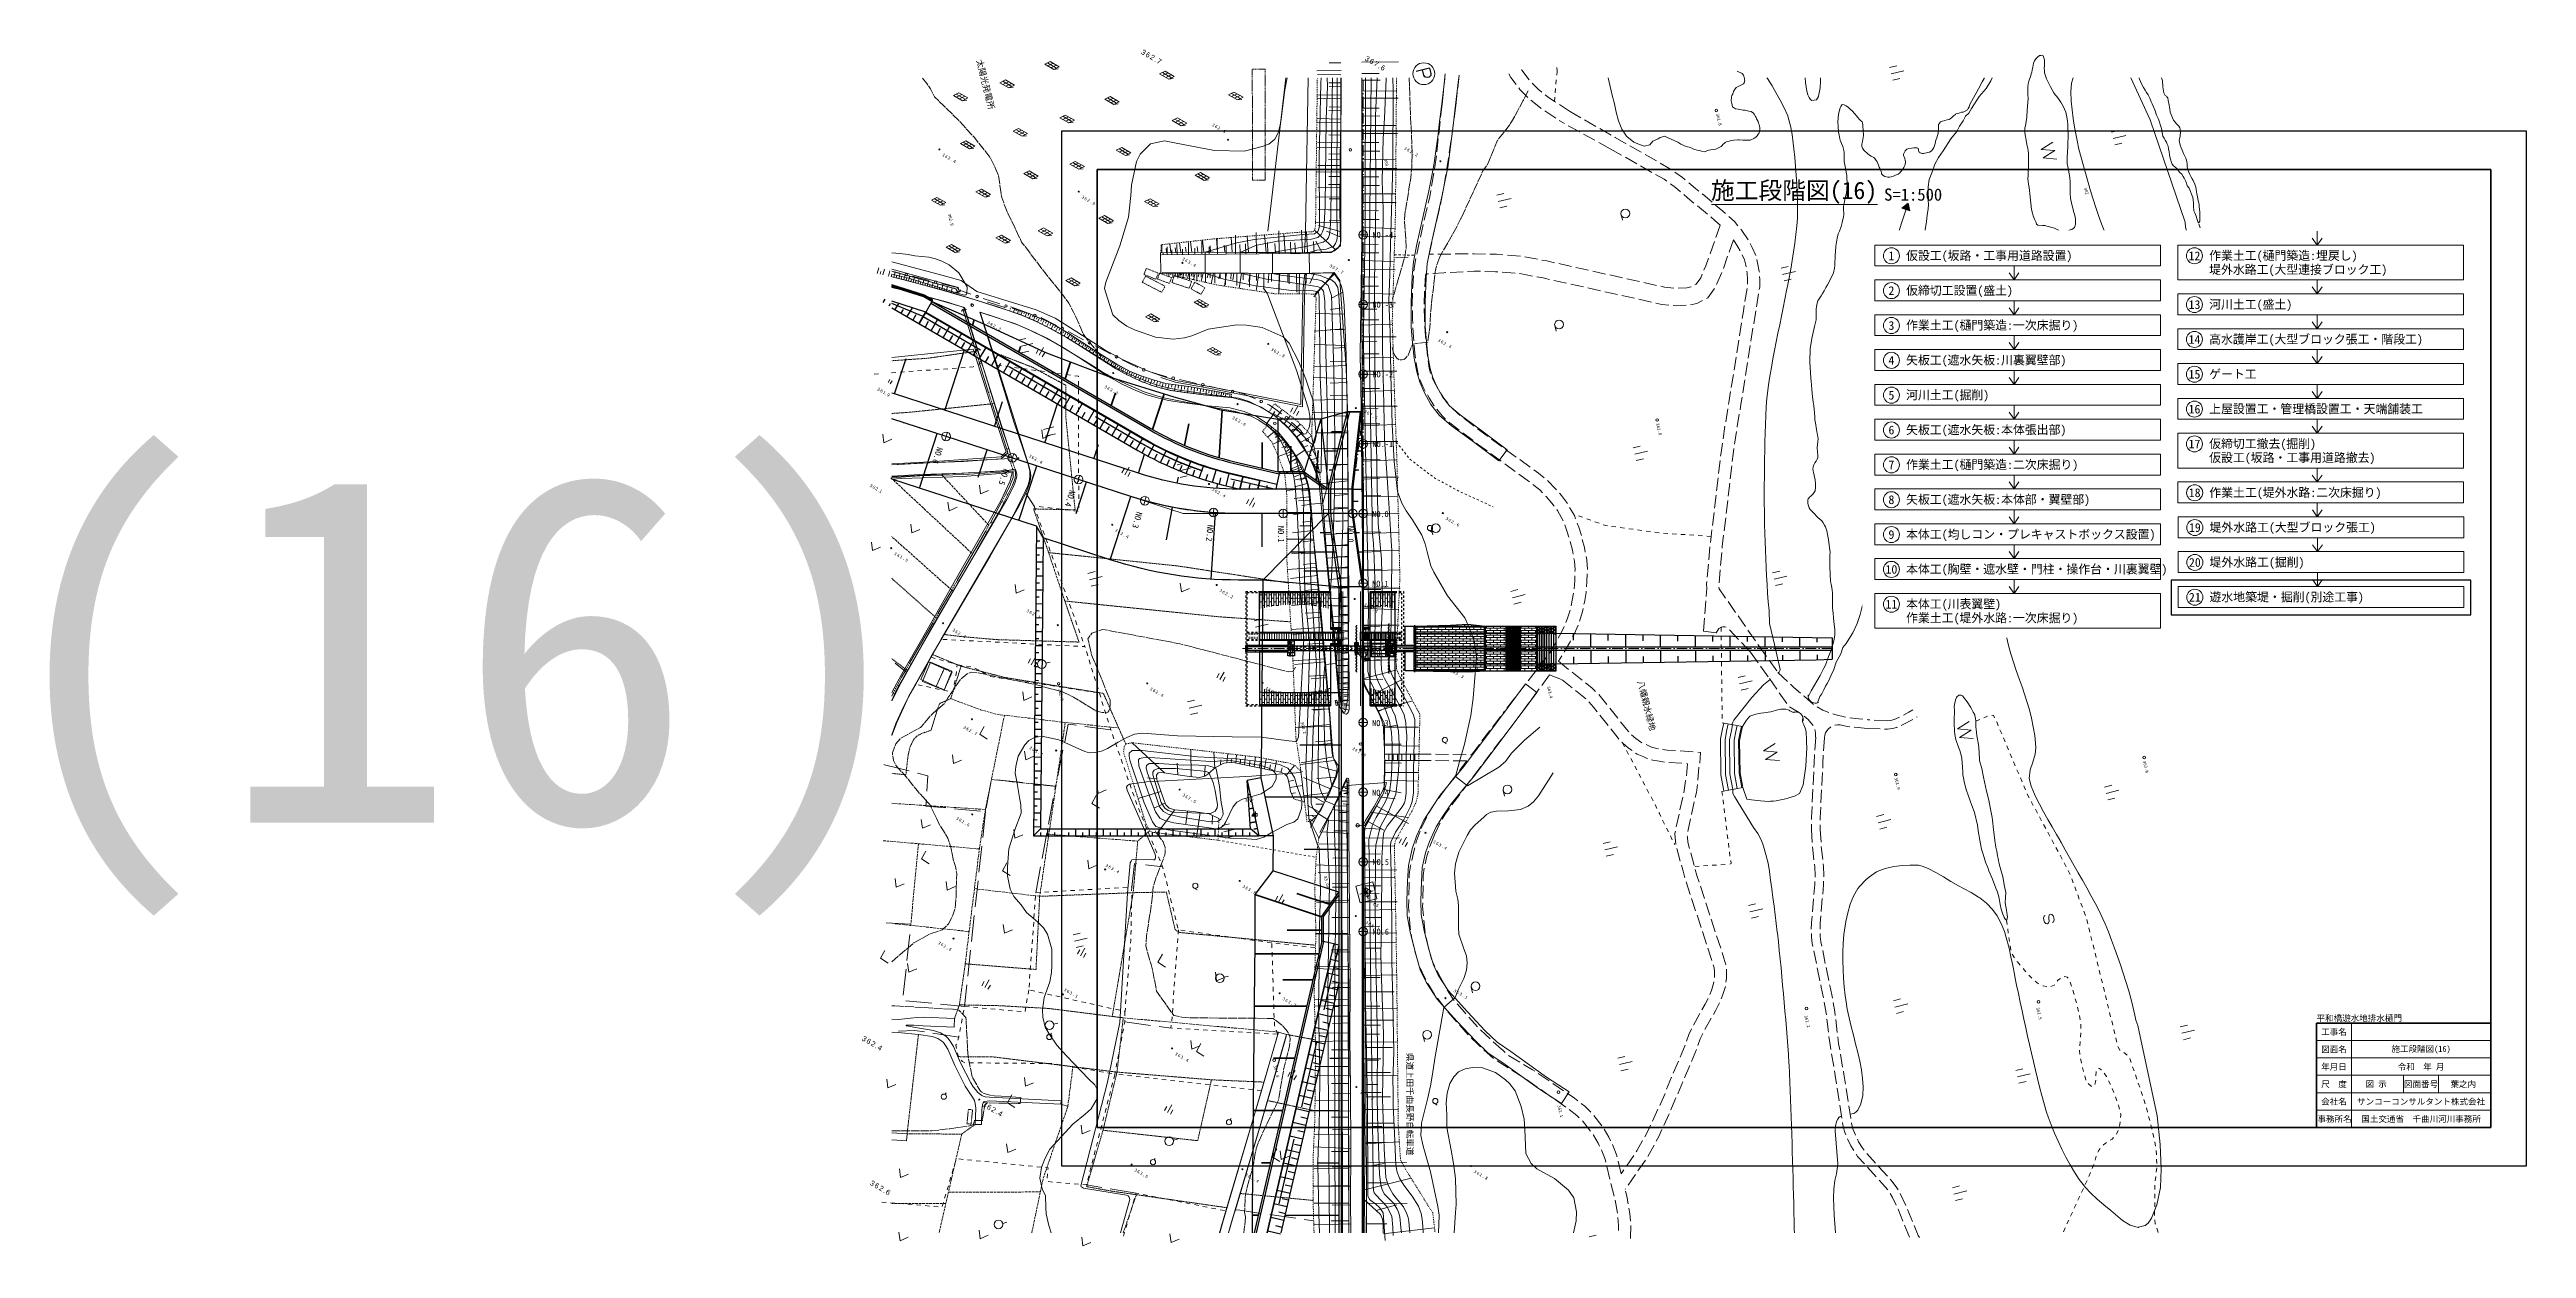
# Model space of a CAD drawing. Header units: millimetres. Extents: x -2078669 to -1085629, y -5987148 to 310365.
# Drawn here: x -2078669 to -1367638, y -5987148 to -5643020 of the extents above; entities that cross this region are included whole.
import ezdxf
from ezdxf.enums import TextEntityAlignment as Align

# ---------------------------------------------------------------- set-up
doc = ezdxf.new("R2010")
doc.units = ezdxf.units.MM
doc.header["$LTSCALE"] = 500
for name, pattern in [('52232', [1.25, 0.75, -0.5]), ('53003', [0.75, 0.5, -0.25]), ('55107', [1.25, 0.75, -0.5]), ('561019', [1, 0.5, -0.5]), ('56201', [2.5, 1.25, -1.25]), ('56301', [0.5, 0.25, -0.25]), ('56302', [2, 1.5, -0.5]), ('57103', [5.5, 5, -0.5]), ('DASHED', [19.05, 12.7, -6.35]), ('SXF_一点短鎖線', [9.25, 6, -1.5, 0.25, -1.5]), ('SXF_一点鎖線', [18.5, 12, -1.5, 3.5, -1.5]), ('SXF_跳び破線', [12, 6, -6])]:
    doc.linetypes.add(name, pattern=pattern)
doc.layers.get('Defpoints').update_dxf_attribs({"color": 153})
for name, color, linetype, lineweight in [('1103000', 8, 'Continuous', 18), ('D-BGD', 7, 'Continuous', 13), ('D-BGD-数値図化', 7, 'Continuous', 13), ('D-BMK', 2, 'SXF_一点短鎖線', 13), ('D-BMK-HTXT', 7, 'Continuous', 13), ('D-BMK-HTXT-周囲堤', 7, 'Continuous', 13), ('D-BMK-OTRS', 7, 'Continuous', 13), ('D-BYP-STR1', 2, 'Continuous', 13), ('D-BYP-STR2', 6, 'Continuous', 25), ('D-BYP-STR3', 3, 'Continuous', 25), ('D-BYP-STR4', 6, 'Continuous', 25), ('D-BYP-STRA', 1, 'Continuous', 25), ('D-DOC', 7, 'Continuous', 13), ('D-STR-STR1', 2, 'Continuous', 13), ('D-STR-TXT', 7, 'Continuous', 13), ('D-TTL', 2, 'Continuous', 140), ('D-TTL-FRAM', 2, 'Continuous', 50), ('D-TTL-LINE', 7, 'Continuous', 13), ('D-TTL-TXT', 7, 'Continuous', 13), ('◆ワイプアウト', 4, 'Continuous', 13), ('●予備設計_LP横断', 7, 'Continuous', 13)]:
    doc.layers.add(name, color=color, linetype=linetype, lineweight=lineweight)
doc.layers.add('D-WORK2', color=11, linetype='Continuous', plot=False)
doc.styles.add('BIGFONT', font='txt', dxfattribs={"height": 0.2, "bigfont": 'BIGFONT'})
doc.styles.add('MS ゴシック', font='MS Gothic.ttf')
doc.styles.add('Style-WORKING', font='WORKING.shx')
doc.styles.add('ＭＳ ゴシック', font='MS Gothic.ttf')
doc.linetypes.add('56111', pattern='A,1.25,[30,dgnlstyle-dm500.shx,S=0.004,R=0,X=0,Y=0],1.25', length=2.5)
doc.linetypes.add('56130', pattern='A,1,-0.375,[44,dgnlstyle-dm500.shx,S=0.0012,R=0,X=0,Y=0],-0.375', length=1.75)
doc.linetypes.add('57106', pattern='A,2.5,[43,dgnlstyle-dm500.shx,S=0.002,R=0,X=0,Y=0],2.5', length=5)
doc.dimstyles.new('DIM-500-F', dxfattribs={"dimscale": 500, "dimtxt": 3.5, "dimasz": 2.5, "dimexe": 0, "dimexo": 2, "dimgap": 0.8, "dimtad": 1, "dimdec": 0, "dimzin": 0, "dimdsep": 46, "dimtxsty": 'MS ゴシック', "dimblk": 'OPEN', "dimcen": 0.1, "dimclrd": 256, "dimclre": 256, "dimclrt": 256, "dimaunit": 1, "dimadec": 4, "dimazin": 0, "dimtfac": 1, "dimtdec": 0, "dimtmove": 2, "dimatfit": 3, "dimldrblk": 'OPEN', "dimfxl": 1, "dimtolj": 1, "dimtzin": 0, "dimlwd": -1, "dimlwe": -1, "dimarcsym": 2})
pattern_1 = [(225, (-2405970.1, -5053122.3), (449.0128, -449.0128), []), (315, (-2405970.1, -5053122.3), (449.0128, 449.0128), [])]

msp = doc.modelspace()

# ---------------------------------------------------------------- texts
at = {"layer": 'D-BGD', "linetype": 'Continuous'}
for s, height, rotation, style, p in [('太陽光発電所', 1750, 284.1091246, 'BIGFONT', (-1812788.6, -5646169.6)), ('361.8', 900, 283.6694215, 'MS ゴシック', (-1600295.8, -5661530.1, 361837)), ('368.4', 900, 283.6694215, 'MS ゴシック', (-1695630.4, -5674472.3)), ('362', 900, 287.0616337, 'MS ゴシック', (-1494713.7, -5682783.7, 362000)), ('362.9', 900, 283.6694215, 'MS ゴシック', (-1820799.1, -5690268.9)), ('362.8', 900, 283.6694215, 'MS ゴシック', (-1617521.2, -5750388.1)), ('363.7', 900, 283.6694215, 'MS ゴシック', (-1727279.6, -5752479.8, 363810)), ('362.6', 900, 283.6694215, 'MS ゴシック', (-1510832.7, -5766707.1)), ('362.8', 900, 283.6694215, 'MS ゴシック', (-1789141.8, -5826652.6, 362799)), ('363.4', 900, 283.6694215, 'MS ゴシック', (-1648803.1, -5825903.7)), ('八幡親水緑地', 1750, 284.1091246, 'BIGFONT', (-1623009.4, -5824454.5)), ('368.2', 900, 283.6694215, 'MS ゴシック', (-1719556.1, -5836111.8)), ('363.8', 900, 283.6694215, 'MS ゴシック', (-1477746.1, -5847284.5)), ('361.9', 900, 283.6694215, 'MS ゴシック', (-1549045.7, -5852120.7)), ('85.00', 900, 284.1091246, 'MS ゴシック', (-1712861.4, -5880405.9)), ('361.2', 900, 283.6694215, 'MS ゴシック', (-1574958.8, -5920378.1)), ('361.5', 900, 283.6694215, 'MS ゴシック', (-1508373.1, -5918113.1)), ('364.5', 900, 283.6694215, 'MS ゴシック', (-1727328.7, -5934736)), ('県道上田千曲長野自転車道', 1750, 270.1091246, 'BIGFONT', (-1689234, -5931019.9)), ('363.1', 900, 283.6694215, 'MS ゴシック', (-1645804, -5946138.3, 363085))]:
    msp.add_text(s, height=height, rotation=rotation, dxfattribs=dict(at, style=style)).set_placement(p)
at = {"layer": 'D-BGD', "linetype": 'Continuous', "style": 'BIGFONT'}
msp.add_text('P', height=4000, rotation=283.6694215, dxfattribs=at).set_placement((-1684174.7, -5649948.7), align=Align.MIDDLE)
at = {"layer": 'D-BGD', "linetype": 'Continuous', "attachment_point": 7, "line_spacing_factor": 0.722892}
for s, insert, char_height, rotation, style in [('\\T1.284;362.7', (-1765504.1, -5644177.9, 362744), 1500, 330.1091246, 'Style-WORKING'), ('\\T1.287;367.6', (-1701263.8, -5646052.4, 367565), 1500, 330.1091246, 'Style-WORKING'), ('\\T1.284;362.8', (-1745084.6, -5664920.7), 900, 330.1091246, 'MS ゴシック'), ('\\T1.281;362.4', (-1822538.8, -5673522.2, 362440), 900, 330.1091246, 'MS ゴシック'), ('\\T1.284;362.2', (-1689912.4, -5671646.7), 900, 330.1091246, 'MS ゴシック'), ('\\T1.284;362.8', (-1782536.7, -5685626.4, 362787), 900, 330.1091246, 'MS ゴシック'), ('\\T1.281;363.4', (-1753631, -5703376.7), 900, 330.1091246, 'MS ゴシック'), ('\\T1.283;367.7', (-1711328, -5705359.1, 367662), 900, 330.1091246, 'MS ゴシック'), ('\\T1.284;362.3', (-1809559.3, -5721652.7), 900, 330.1091246, 'MS ゴシック'), ('\\T1.284;362.8', (-1728157, -5729342.8, 362804), 900, 330.1091246, 'MS ゴシック'), ('\\T1.287;362.6', (-1680208.7, -5726720.8), 900, 330.1091246, 'MS ゴシック'), ('\\T1.319;361.9', (-1841151.9, -5740774.5, 361903), 900, 330.1091246, 'Style-WORKING'), ('\\T1.284;362.3', (-1775975.7, -5740042.8), 900, 330.1091246, 'MS ゴシック'), ('\\T1.287;362.6', (-1739284.1, -5748971.1), 900, 330.1091246, 'MS ゴシック'), ('\\T1.287;367.6', (-1701469.2, -5747134.3, 367608), 900, 330.1091246, 'MS ゴシック'), ('\\T1.281;362.4', (-1797687.2, -5759913.1), 900, 330.1091246, 'MS ゴシック'), ('\\T1.315;362.1', (-1843335.4, -5768431.1), 900, 330.1091246, 'Style-WORKING'), ('\\T1.281;362.4', (-1745142.1, -5769542.9, 362424), 900, 330.1091246, 'MS ゴシック'), ('\\T1.281;362.4', (-1772929.5, -5781251.6, 362429), 900, 330.1091246, 'MS ゴシック'), ('\\T1.287;362.6', (-1678031.8, -5777880.4, 362613), 900, 330.1091246, 'MS ゴシック'), ('\\T1.319;361.9', (-1836355.6, -5787967.6, 361908), 900, 330.1091246, 'MS ゴシック'), ('\\T1.284;362.2', (-1742941.9, -5798539.6, 362164), 900, 330.1091246, 'MS ゴシック'), ('\\T1.284;367.8', (-1701427.9, -5802603.7, 367818), 900, 330.1091246, 'MS ゴシック'), ('\\T1.284;362.3', (-1798325.2, -5804352.1), 900, 330.1091246, 'MS ゴシック'), ('\\T1.281;362.4', (-1819626.1, -5809905.8), 900, 330.1091246, 'MS ゴシック'), ('\\T1.284;363.3', (-1676750.2, -5821436, 363288), 900, 330.1091246, 'MS ゴシック'), ('\\T1.287;362.6', (-1762874.3, -5826792.6, 362562), 900, 330.1091246, 'MS ゴシック'), ('\\T1.287;362.6', (-1729799, -5826615.1, 362556), 900, 330.1091246, 'MS ゴシック'), ('\\T1.284;362.7', (-1816450.9, -5837797.3), 900, 330.1091246, 'MS ゴシック'), ('\\T1.315;363.1', (-1797543.4, -5843685.8), 900, 330.1091246, 'MS ゴシック'), ('\\T1.287;367.9', (-1704827, -5843945.1), 900, 330.1091246, 'MS ゴシック'), ('\\T1.287;367.6', (-1753593.7, -5857257.1, 367560), 900, 330.1091246, 'MS ゴシック'), ('\\T1.257;365', (-1735427.9, -5858967.7), 900, 9.2951193, 'MS ゴシック'), ('\\T1.287;362.6', (-1818556.4, -5863955.6), 900, 330.1091246, 'MS ゴシック'), ('\\T1.281;363.4', (-1681602.5, -5870671), 900, 330.1091246, 'MS ゴシック'), ('\\T1.281;363.4', (-1775649.3, -5877442.8), 900, 330.1091246, 'MS ゴシック'), ('\\T1.284;363.8', (-1736345.6, -5883480.9, -2194), 900, 330.1091246, 'MS ゴシック'), ('\\T1.315;368.1', (-1701050, -5893801.5, 368080), 900, 330.1091246, 'MS ゴシック'), ('{\\Fworking|c128;\\T1.25;85}', (-1698810.4, -5888529), 900, 330.1091246, 'MS ゴシック'), ('\\T1.287;362.6', (-1823758.2, -5899725.5), 900, 330.1091246, 'MS ゴシック'), ('\\T1.315;363.1', (-1787595.7, -5913126.2), 900, 330.1091246, 'MS ゴシック'), ('\\T1.284;363.7', (-1724868.7, -5915736.3, 363661), 900, 330.1091246, 'MS ゴシック'), ('\\T1.315;363.1', (-1675704.5, -5913443.6), 900, 330.1091246, 'MS ゴシック'), ('\\T1.281;362.4', (-1845648.7, -5927334.5), 1500, 330.1091246, 'Style-WORKING'), ('\\T1.281;363.4', (-1755732.8, -5931555.5, 363410), 900, 330.1091246, 'MS ゴシック'), ('\\T1.284;368.3', (-1702616.8, -5942550.5, 368266), 900, 330.1091246, 'MS ゴシック'), ('\\T1.281;362.4', (-1811093.5, -5946246.8, 362435), 1500, 330.1091246, 'Style-WORKING'), ('\\T1.287;363.6', (-1767377.5, -5964890.8, 363620), 900, 330.1091246, 'MS ゴシック'), ('\\T1.281;363.4', (-1735551.7, -5966234.9, 363423), 900, 330.1091246, 'MS ゴシック'), ('\\T1.315;361.8', (-1669930.5, -5965337.9, 361811), 900, 330.1091246, 'MS ゴシック'), ('\\T1.287;362.6', (-1843338.6, -5968801.5), 1500, 330.1091246, 'Style-WORKING')]:
    msp.add_mtext(s, dxfattribs=dict(at, insert=insert, char_height=char_height, rotation=rotation, style=style))
at = {"layer": 'D-BMK-HTXT', "color": 7, "style": 'ＭＳ ゴシック'}
for s, p in [('NO.-4', (-1698925.8, -5697113.5)), ('NO.-3', (-1698925.8, -5717113.5)), ('NO.-2', (-1698925.8, -5737113.5)), ('NO.-1', (-1698925.8, -5757113.5)), ('NO.5', (-1698925.8, -5877113.5)), ('NO.6', (-1698925.8, -5897113.5))]:
    msp.add_text(s, height=1750, rotation=360, dxfattribs=at).set_placement(p)
at = {"layer": 'D-BMK-HTXT', "style": 'MS ゴシック'}
for s, p in [('NO.0', (-1699004.8, -5777220.8, -354000)), ('NO.1  ', (-1699004.7, -5797220.8, -354000)), ('NO.2  ', (-1699004.9, -5817220.8, -723050)), ('NO.3  ', (-1699004.8, -5837220.8, -354000)), ('NO.4', (-1699004.8, -5857220.8, -354000))]:
    msp.add_text(s, height=1750, dxfattribs=at).set_placement(p)
at = {"layer": 'D-BMK-HTXT-周囲堤', "color": 7, "style": 'ＭＳ ゴシック'}
for s, rotation, p in [('NO.6', 251.997763, (-1823841.4, -5756997.8)), ('NO.5', 251.997763, (-1804820.5, -5763178.9)), ('NO.4', 251.997763, (-1785799.6, -5769360)), ('NO.3', 254.4195929, (-1766625.7, -5775560.2)), ('NO.2', 265.8787488, (-1746299.9, -5779393.6)), ('NO.1', 270.037602, (-1726050.1, -5779770.2)), ('NO.0', 270.037602, (-1706050.1, -5779770.2))]:
    msp.add_text(s, height=1750, rotation=rotation, dxfattribs=at).set_placement(p)
at = {"layer": 'D-STR-TXT', "style": 'MS ゴシック'}
msp.add_text('(16)', height=100000, dxfattribs=at).set_placement((-1961798.3, -5814952.3, -355000), align=Align.MIDDLE_CENTER)
at = {"layer": 'D-TTL-TXT', "style": 'MS ゴシック'}
msp.add_text('平和橋遊水地排水樋門', height=1750, dxfattribs=at).set_placement((-1427887.6, -5922452.3), align=Align.BOTTOM_LEFT)
for s, p in [('工事名', (-1422887.6, -5924952.3)), ('図面名', (-1422887.6, -5929952.3)), ('施工段階図(16)', (-1397887.6, -5929952.3)), ('年月日', (-1422887.6, -5934952.3)), ('令和  年 月', (-1397887.6, -5934952.3)), ('尺\u3000度', (-1422887.6, -5939952.3)), ('会社名', (-1422887.6, -5944952.3)), ('サンコーコンサルタント株式会社', (-1397887.6, -5944952.3)), ('図 示', (-1410788.6, -5939952.3)), ('図面番号', (-1397887.6, -5939952.3)), ('葉之内', (-1385788.6, -5939952.3)), ('事務所名', (-1422727, -5949952.3)), ('国土交通省\u3000千曲川河川事務所', (-1397887.6, -5949952.3))]:
    msp.add_text(s, height=1750, dxfattribs=at).set_placement(p, align=Align.MIDDLE)
at = {"layer": 'Defpoints', "insert": (-1700952.2, -5797296.4, 0), "char_height": 350, "attachment_point": 4, "rotation": 0.7704194, "style": 'ＭＳ ゴシック'}
msp.add_mtext('NO.1+1.076(摺り付け端部)', dxfattribs=at)

# ---------------------------------------------------------------- blocks, each defined once
blk = doc.blocks.new('M5219')
at = {"layer": 'D-BGD-数値図化', "linetype": 'Continuous', "lineweight": 15}
blk.add_arc((-0.43, 0, 0), 0.866, 299.99927, 60.00073, dxfattribs=at)
blk = doc.blocks.new('M6313')
at = {"layer": 'D-BGD', "flags": 128}
blk.add_lwpolyline([(-1.5, 1), (0, -1), (1.5, 1)], dxfattribs=at)
blk = doc.blocks.new('M6311')
at = {"layer": '●予備設計_LP横断', "linetype": 'Continuous', "lineweight": 9}
for p, q in [((-0.75, -1), (-0.75, 0)), ((0, -1), (0, 0))]:
    blk.add_line(p, q, dxfattribs=at)
blk = doc.blocks.new('M2244_1')
at = {"layer": '1103000', "linetype": 'Continuous', "lineweight": 15}
blk.add_line((0, 0), (2.5, 0), dxfattribs=at)
blk.add_circle((2, 0), 0.5, dxfattribs=at)
blk = doc.blocks.new('M2242')
at = {"layer": '●予備設計_LP横断', "linetype": 'Continuous', "lineweight": 15}
for p, q in [((0, 0), (2, 0)), ((1.5, 0.75), (1.5, -0.75)), ((1.5, 0.75), (2, 0.75)), ((2, 0.75), (2, -0.75)), ((1.5, -0.75), (2, -0.75))]:
    blk.add_line(p, q, dxfattribs=at)
blk = doc.blocks.new('M6334')
at = {"layer": '●予備設計_LP横断', "linetype": 'Continuous', "lineweight": 9}
for p, q in [((-1, -1.25), (-1, 0.15)), ((0, -1.25), (0, 1.25)), ((1, -1.25), (1, 0.15))]:
    blk.add_line(p, q, dxfattribs=at)
blk = doc.blocks.new('M6319')
at = {"layer": '●予備設計_LP横断', "linetype": 'Continuous', "lineweight": 9}
blk.add_line((0, 0.5), (0, 1), dxfattribs=at)
blk.add_circle((0, -0.25), 0.75, dxfattribs=at)
blk = doc.blocks.new('M6331')
at = {"layer": '●予備設計_LP横断', "linetype": 'Continuous', "lineweight": 9}
blk.add_line((0, -0.75), (1, -0.75), dxfattribs=at)
blk.add_circle((0, 0), 0.75, dxfattribs=at)
blk = doc.blocks.new('M6216')
at = {"layer": 'D-BGD-数値図化', "linetype": 'Continuous', "lineweight": 15}
for p, q in [((-0.93, 0.61), (-0.97, -0.33)), ((0.75, -1.3), (-0.75, 1.3))]:
    blk.add_line(p, q, dxfattribs=at)
at = {"layer": 'D-BGD-数値図化', "linetype": 'Continuous', "lineweight": 15, "flags": 128}
for points in [[(0.33, 0.42), (-0.97, -0.33)], [(-0.93, 0.61), (-0.07, 1.11)], [(-0.07, 1.11), (0.33, 0.42)]]:
    blk.add_lwpolyline(points, dxfattribs=at)
blk = doc.blocks.new('M7312')
at = {"layer": '●予備設計_LP横断', "linetype": 'Continuous', "lineweight": 20}
blk.add_circle((0, 0), 0.15, dxfattribs=at)
blk = doc.blocks.new('M5255')
at = {"layer": '●予備設計_LP横断', "linetype": 'Continuous', "lineweight": 15}
for p, q in [((-1, -1), (-1, 1)), ((-1, 1), (1, 1)), ((-0.8, 0), (0.8, 0)), ((0, -0.8), (0, 0.8)), ((1, -1), (1, 1)), ((-1, -1), (1, -1))]:
    blk.add_line(p, q, dxfattribs=at)
blk = doc.blocks.new('M6217')
at = {"layer": 'D-BGD-数値図化', "linetype": 'Continuous', "lineweight": 9}
for p, q in [((-1.03, 0.7), (-2, -0.75)), ((-1.5, 0), (1.5, 0)), ((-1.03, 0.7), (1.97, 0.7)), ((-0.03, 0.7), (-1, -0.75)), ((0.97, 0.7), (0, -0.75)), ((1.97, 0.7), (1, -0.75)), ((1, -0.75), (2, 0)), ((-2, -0.75), (1, -0.75))]:
    blk.add_line(p, q, dxfattribs=at)
blk = doc.blocks.new('_Open')
at = {"color": 0, "linetype": 'ByBlock', "lineweight": -2}
for p, q in [((-1, 0.17), (0, 0)), ((-1, -0.17), (0, 0)), ((0, 0), (-1, 0))]:
    blk.add_line(p, q, dxfattribs=at)
blk = doc.blocks.new('施工ステップ')
at = {"layer": 'D-DOC'}
for points in [[(1766486, -3253641), (1848486, -3253641), (1848486, -3259641), (1766486, -3259641)], [(1853486, -3253641), (1935486, -3253641), (1935486, -3263641), (1853486, -3263641)], [(1766486, -3263641), (1848486, -3263641), (1848486, -3269641), (1766486, -3269641)], [(1853486, -3267641), (1935486, -3267641), (1935486, -3273641), (1853486, -3273641)], [(1766486, -3273641), (1848486, -3273641), (1848486, -3279641), (1766486, -3279641)], [(1853486, -3277641), (1935486, -3277641), (1935486, -3283641), (1853486, -3283641)], [(1766486, -3283641), (1848486, -3283641), (1848486, -3289641), (1766486, -3289641)], [(1853486, -3287641), (1935486, -3287641), (1935486, -3293641), (1853486, -3293641)], [(1766486, -3293641), (1848486, -3293641), (1848486, -3299641), (1766486, -3299641)], [(1853486, -3297641), (1935486, -3297641), (1935486, -3303641), (1853486, -3303641)], [(1766486, -3303641), (1848486, -3303641), (1848486, -3309641), (1766486, -3309641)], [(1853486, -3307641), (1935486, -3307641), (1935486, -3317641), (1853486, -3317641)], [(1766486, -3313641), (1848486, -3313641), (1848486, -3319641), (1766486, -3319641)], [(1766486, -3323641), (1848486, -3323641), (1848486, -3329641), (1766486, -3329641)], [(1853539, -3321641), (1935539, -3321641), (1935539, -3327641), (1853539, -3327641)], [(1766486, -3333641), (1848486, -3333641), (1848486, -3339641), (1766486, -3339641)], [(1853592, -3331641), (1935592, -3331641), (1935592, -3337641), (1853592, -3337641)], [(1853592, -3341641), (1935592, -3341641), (1935592, -3347641), (1853592, -3347641)], [(1766486, -3343641), (1848486, -3343641), (1848486, -3349641), (1766486, -3349641)], [(1766486, -3353641), (1848486, -3353641), (1848486, -3363641), (1766486, -3363641)], [(1853592, -3351641), (1935592, -3351641), (1935592, -3357641), (1853592, -3357641)]]:
    blk.add_lwpolyline(points, close=True, dxfattribs=at)
for centre in [(1771277, -3256726), (1858277, -3256726), (1771277, -3266726), (1858277, -3270726), (1771277, -3276726), (1771277, -3286726), (1858277, -3280726), (1858277, -3290726), (1771277, -3296726), (1858277, -3300726), (1771277, -3306726), (1858277, -3310726), (1771277, -3316726), (1771277, -3326726), (1858330, -3324726), (1771277, -3336726), (1858383, -3334726), (1771277, -3346726), (1858383, -3344726), (1771277, -3356726), (1858383, -3354726)]:
    blk.add_circle(centre, 2300, dxfattribs=at)
at = {"layer": 'D-DOC', "style": 'MS ゴシック'}
for s, p in [('1', (1771277, -3256726)), ('12', (1858277, -3256726)), ('2', (1771277, -3266726)), ('13', (1858277, -3270726)), ('3', (1771277, -3276726)), ('14', (1858277, -3280726)), ('4', (1771277, -3286726)), ('15', (1858277, -3290726)), ('5', (1771277, -3296726)), ('6', (1771277, -3306726)), ('16', (1858277, -3300726)), ('17', (1858277, -3310726)), ('7', (1771277, -3316726)), ('8', (1771277, -3326726)), ('18', (1858330, -3324726)), ('19', (1858383, -3334726)), ('9', (1771277, -3336726)), ('10', (1771277, -3346726)), ('20', (1858383, -3344726)), ('11', (1771277, -3356726)), ('21', (1858383, -3354726))]:
    blk.add_text(s, height=2500, dxfattribs=at).set_placement(p, align=Align.MIDDLE_CENTER)
for s, p in [('仮設工(坂路・工事用道路設置)', (1775486, -3256675)), ('作業土工(樋門築造:埋戻し)', (1862486, -3256675)), ('堤外水路工(大型連接ブロック工)', (1862486, -3260675)), ('仮締切工設置(盛土)', (1775486, -3266675)), ('河川土工(盛土)', (1862486, -3270675)), ('作業土工(樋門築造:一次床掘り)', (1775486, -3276675)), ('高水護岸工(大型ブロック張工・階段工)', (1862486, -3280675)), ('矢板工(遮水矢板:川裏翼壁部)', (1775486, -3286675)), ('ゲート工', (1862486, -3290675)), ('河川土工(掘削)', (1775486, -3296675)), ('上屋設置工・管理橋設置工・天端舗装工', (1862486, -3300675)), ('矢板工(遮水矢板:本体張出部)', (1775486, -3306675)), ('仮締切工撤去(掘削)', (1862486, -3310675)), ('仮設工(坂路・工事用道路撤去)', (1862486, -3314675)), ('作業土工(樋門築造:二次床掘り)', (1775486, -3316675)), ('矢板工(遮水矢板:本体部・翼壁部)', (1775486, -3326675)), ('作業土工(堤外水路:二次床掘り)', (1862539, -3324675)), ('堤外水路工(大型ブロック張工)', (1862592, -3334675)), ('本体工(均しコン・プレキャストボックス設置)', (1775486, -3336675)), ('本体工(胸壁・遮水壁・門柱・操作台・川裏翼壁)', (1775486, -3346675)), ('堤外水路工(掘削)', (1862592, -3344675)), ('本体工(川表翼壁)', (1775486, -3356675)), ('遊水地築堤・掘削(別途工事)', (1862592, -3354675)), ('作業土工(堤外水路:一次床掘り)', (1775486, -3360675))]:
    blk.add_text(s, height=2500, dxfattribs=at).set_placement(p, align=Align.MIDDLE_LEFT)
at = {"layer": 'D-DOC'}
for points in [[(1893486, -3253641), (1893486, -3249641)], [(1806486, -3263641), (1806486, -3259641)], [(1806486, -3273641), (1806486, -3269641)], [(1893486, -3267641), (1893486, -3263641)], [(1893486, -3277641), (1893486, -3273641)], [(1806486, -3283641), (1806486, -3279641)], [(1893486, -3287641), (1893486, -3283641)], [(1806486, -3293641), (1806486, -3289641)], [(1893486, -3297641), (1893486, -3293641)], [(1806486, -3303641), (1806486, -3299641)], [(1893486, -3307641), (1893486, -3303641)], [(1806486, -3313641), (1806486, -3309641)], [(1806486, -3323641), (1806486, -3319641)], [(1893486, -3321641), (1893486, -3317641)], [(1806486, -3333641), (1806486, -3329641)], [(1893539, -3331641), (1893539, -3327641)], [(1806486, -3343641), (1806486, -3339641)], [(1893592, -3341641), (1893592, -3337641)], [(1893592, -3351641), (1893592, -3347641)], [(1806486, -3353641), (1806486, -3349641)]]:
    blk.add_leader(points, dimstyle='DIM-500-F', override={"dimasz": 4, "dimldrblk": 'Open90'}, dxfattribs=at)

# ---------------------------------------------------------------- hatches: boundary and pattern name
at = {"layer": 'D-BYP-STR1'}
h = msp.add_hatch(dxfattribs=at)
h.set_pattern_fill('AR-BRSTD', color=256, scale=10, angle=90)
h.set_pattern_definition([(90, (-2391765.8, -5084251.1), (-677.418, 4e-14), []), (180, (-2391765.8, -5084251.1), (-677.418, -1016), [677.418, -677.418])])
edge = h.paths.add_edge_path()
edge.add_line((-1731369, -5798852.7), (-1731369, -5803604.6))
edge.add_arc((-1721168.9, -5842167.6), 39889.2, 75.1842931, 104.8157069, ccw=False)
edge.add_line((-1710968.8, -5803604.6), (-1710968.8, -5798852.7))
edge.add_line((-1710968.8, -5798852.7), (-1731369, -5798852.7))
h = msp.add_hatch(dxfattribs=at)
h.set_pattern_fill('AR-BRSTD', color=256, scale=10, angle=90)
h.set_pattern_definition([(90, (-2359121.8, -5084251.1), (-677.418, 4e-14), []), (180, (-2359121.8, -5084251.1), (-677.418, -1016), [677.418, -677.418])])
edge = h.paths.add_edge_path()
edge.add_line((-1699536.4, -5798852.7), (-1699536.4, -5803604.6))
edge.add_arc((-1696025.4, -5812278.5), 9357.5, 67.9632487, 112.0367513, ccw=False)
edge.add_line((-1692514.5, -5803604.6), (-1692514.5, -5798852.7))
edge.add_line((-1692514.5, -5798852.7), (-1699536.4, -5798852.7))
at = {"layer": 'D-BYP-STR1', "ltscale": 0.01}
h = msp.add_hatch(dxfattribs=at)
h.set_pattern_fill('AR-BRSTD', color=256, scale=10, angle=180)
h.set_pattern_definition([(180, (-2338384, -1562750.8), (-8e-14, -677.418), []), (270, (-2338384, -1562750.8), (1016, -677.418), [677.418, -677.418])])
h.paths.add_polyline_path([(-1666815.9, -5815452.7), (-1666515.9, -5815452.7), (-1666515.9, -5814452.7), (-1666814.5, -5814452.7), (-1666814.5, -5808552.7), (-1686515.5, -5808552.7), (-1686516.3, -5821352.7), (-1666814.5, -5821352.7)])
h = msp.add_hatch(dxfattribs=at)
h.set_pattern_fill('AR-BRSTD', color=256, scale=10, angle=180)
h.set_pattern_definition([(180, (-2414970.1, -5053122.3), (4e-07, -677.418), []), (270, (-2414970.1, -5053122.3), (1016, -677.418), [677.418, -677.418])])
edge = h.paths.add_edge_path()
edge.add_line((-1660514.5, -5808552.7), (-1660514.5, -5814452.7))
edge.add_line((-1661814.5, -5814452.7), (-1666514.5, -5814452.7))
edge.add_line((-1666514.5, -5814452.7), (-1666514.5, -5808552.7))
edge.add_line((-1666514.5, -5808552.7), (-1661814.5, -5808552.7))
h = msp.add_hatch(dxfattribs=at)
h.set_pattern_fill('AR-BRSTD', color=256, scale=10, angle=180)
h.set_pattern_definition([(180, (-2404970.1, -5053122.3), (4e-07, -677.418), []), (270, (-2404970.1, -5053122.3), (1016, -677.418), [677.418, -677.418])])
h.paths.add_polyline_path([(-1651814.5, -5808552.7), (-1651814.5, -5814452.7), (-1656514.5, -5814452.7), (-1656514.5, -5808552.7)])
h = msp.add_hatch(dxfattribs=at)
h.set_pattern_fill('ANSI37', color=256, scale=200, angle=180)
h.set_pattern_definition(pattern_1)
edge = h.paths.add_edge_path()
edge.add_line((-1651514.5, -5808552.7), (-1651514.5, -5810991))
edge.add_arc((-1648776.3, -5822446), 11777.7, 77.4367867, 103.4435212, ccw=False)
edge.add_line((-1646214.5, -5810950.3), (-1646214.5, -5808552.7))
edge.add_line((-1646214.5, -5808552.7), (-1651514.5, -5808552.7))
at = {"layer": 'D-BYP-STR1'}
h = msp.add_hatch(dxfattribs=at)
h.set_pattern_fill('AR-BRSTD', color=256, scale=10, angle=269.9997756)
h.set_pattern_definition([(269.9998, (-1769265, -5884650.26), (677.418, -0.0027), []), (359.9998, (-1769265, -5884650.3), (677.422, 1015.997), [677.418, -677.418])])
edge = h.paths.add_edge_path()
edge.add_line((-1707938.9, -5809252.7), (-1710968.8, -5809252.7))
edge.add_arc((-1713164.6, -5809752.7), 2252, -12.8278742, 12.8278743, ccw=False)
edge.add_line((-1710968.8, -5810252.7), (-1707938.9, -5810252.7))
edge.add_line((-1707938.9, -5810252.7), (-1707938.9, -5809252.7))
edge = h.paths.add_edge_path()
edge.add_line((-1707938.9, -5812552.7), (-1710968.8, -5812552.7))
edge.add_arc((-1711981.1, -5813052.7), 1129, -26.2866605, 26.2866605, ccw=False)
edge.add_line((-1710968.8, -5813552.7), (-1707938.9, -5813552.7))
edge.add_line((-1707938.9, -5813552.7), (-1707938.9, -5812552.7))
h = msp.add_hatch(dxfattribs=at)
h.set_pattern_fill('AR-BRSTD', color=256, scale=10, angle=269.9997756)
h.set_pattern_definition([(269.9998, (-1769265, -5884750.26), (677.418, -0.0027), []), (359.9998, (-1769265, -5884750.3), (677.422, 1015.997), [677.418, -677.418])])
edge = h.paths.add_edge_path()
edge.add_line((-1701838.9, -5809252.7), (-1699536.4, -5809252.7))
edge.add_arc((-1697855.6, -5809752.8), 1753.5, 163.4325566, 196.5674434)
edge.add_line((-1699536.4, -5810252.8), (-1701838.9, -5810252.7))
edge.add_line((-1701838.9, -5810252.7), (-1701838.9, -5809252.7))
edge = h.paths.add_edge_path()
edge.add_line((-1701838.9, -5815852.7), (-1699536.4, -5815852.7))
edge.add_arc((-1677463.6, -5816827.7), 22094.2, 177.4707656, 182.5292344)
edge.add_line((-1699536.4, -5817802.7), (-1701821.3, -5817802.7))
edge.add_line((-1701821.3, -5817802.7), (-1701838.9, -5815852.7))
at = {"layer": 'D-BYP-STR1', "ltscale": 0.01}
h = msp.add_hatch(dxfattribs=at)
h.set_pattern_fill('AR-BRSTD', color=256, scale=10, angle=180)
h.set_pattern_definition([(180, (-2414709.1, -5053166.8), (4e-07, -677.418), []), (270, (-2414709.1, -5053166.8), (1016, -677.418), [677.418, -677.418])])
edge = h.paths.add_edge_path()
edge.add_line((-1660514.5, -5814452.7), (-1660514.5, -5815452.7))
edge.add_line((-1661814.5, -5815452.7), (-1666514.5, -5815452.7))
edge.add_line((-1666514.5, -5815452.7), (-1666515.4, -5814452.7))
edge.add_line((-1666515.4, -5814452.7), (-1661814.5, -5814452.7))
at = {"layer": 'D-BYP-STR1'}
h = msp.add_hatch(dxfattribs=at)
h.set_pattern_fill('AR-BRSTD', color=256, scale=10)
h.set_pattern_definition([(3e-08, (-2414970.1, -5053122.3), (-4e-07, 677.418), []), (90, (-2414970.1, -5053122.3), (-1016, 677.418), [677.418, -677.418])])
edge = h.paths.add_edge_path()
edge.add_line((-1660514.5, -5815452.7), (-1660514.5, -5821352.7))
edge.add_line((-1661814.5, -5821352.7), (-1666514.5, -5821352.7))
edge.add_line((-1666514.5, -5821352.7), (-1666514.5, -5815452.7))
edge.add_line((-1666514.5, -5815452.7), (-1661814.5, -5815452.7))
at = {"layer": 'D-BYP-STR1', "ltscale": 0.01}
h = msp.add_hatch(dxfattribs=at)
h.set_pattern_fill('AR-BRSTD', color=256, scale=10, angle=180)
h.set_pattern_definition([(180, (-2404709.1, -5053166.8), (4e-07, -677.418), []), (270, (-2404709.1, -5053166.8), (1016, -677.418), [677.418, -677.418])])
h.paths.add_polyline_path([(-1651814.5, -5814452.7), (-1651814.5, -5815452.7), (-1656514.5, -5815452.7), (-1656515.4, -5814452.7)])
at = {"layer": 'D-BYP-STR1'}
h = msp.add_hatch(dxfattribs=at)
h.set_pattern_fill('AR-BRSTD', color=256, scale=10)
h.set_pattern_definition([(3e-08, (-2404970.1, -5053122.3), (-4e-07, 677.418), []), (90, (-2404970.1, -5053122.3), (-1016, 677.418), [677.418, -677.418])])
h.paths.add_polyline_path([(-1651814.5, -5815452.7), (-1651814.5, -5821352.7), (-1656514.5, -5821352.7), (-1656514.5, -5815452.7)])
at = {"layer": 'D-BYP-STR1', "ltscale": 0.01}
h = msp.add_hatch(dxfattribs=at)
h.set_pattern_fill('ANSI37', color=256, scale=200, angle=180)
h.set_pattern_definition(pattern_1)
edge = h.paths.add_edge_path()
edge.add_line((-1651514.5, -5821352.7), (-1651514.5, -5818914.5))
edge.add_arc((-1648776.3, -5807459.5), 11777.7, -103.4435145, -77.43678)
edge.add_line((-1646214.5, -5818955.2), (-1646214.5, -5821352.7))
edge.add_line((-1646214.5, -5821352.7), (-1651514.5, -5821352.7))
at = {"layer": 'D-BYP-STR1'}
h = msp.add_hatch(dxfattribs=at)
h.set_pattern_fill('AR-BRSTD', color=256, scale=10, angle=90)
h.set_pattern_definition([(90, (-2391765.8, -5085751.1), (-677.418, 4e-14), []), (180, (-2391765.8, -5085751.1), (-677.418, -1016), [677.418, -677.418])])
edge = h.paths.add_edge_path()
edge.add_line((-1731369, -5831052.7), (-1731369, -5826300.9))
edge.add_arc((-1721168.9, -5787737.9), 39889.2, 255.1842931, 284.8157069)
edge.add_line((-1710968.8, -5826300.9), (-1710968.8, -5831052.7))
edge.add_line((-1710968.8, -5831052.7), (-1731369, -5831052.7))
h = msp.add_hatch(dxfattribs=at)
h.set_pattern_fill('AR-BRSTD', color=256, scale=10, angle=90)
h.set_pattern_definition([(90, (-2359121.8, -5085751.1), (-677.418, 4e-14), []), (180, (-2359121.8, -5085751.1), (-677.418, -1016), [677.418, -677.418])])
edge = h.paths.add_edge_path()
edge.add_line((-1699536.4, -5831052.7), (-1699536.4, -5826300.9))
edge.add_arc((-1696025.4, -5817627), 9357.5, 247.9632487, 292.0367513)
edge.add_line((-1692514.5, -5826300.9), (-1692514.5, -5831052.7))
edge.add_line((-1692514.5, -5831052.7), (-1699536.4, -5831052.7))
at = {"layer": 'Defpoints', "transparency": 33554687}
h = msp.add_hatch(dxfattribs=at)
h.set_pattern_fill('ANSI31', color=256, scale=100, angle=-91.1929349)
h.set_pattern_definition([(313.80707, (-1702868.52, -5606487.02), (229.13177, 219.7837), [])])
h.paths.add_polyline_path([(-1656514.5, -5808552.7), (-1656514.5, -5821352.7), (-1660514.5, -5821352.7), (-1660514.5, -5808552.7)])

# ---------------------------------------------------------------- linework, layer by layer
at = {"layer": 'D-BGD', "linetype": 'Continuous'}
for p, q in [((-1707934.5, -5649075.1), (-1714916.6, -5649121.8)), ((-1707944, -5650266.9), (-1714718.9, -5650184)), ((-1707913.6, -5652570.5), (-1711395.4, -5652587.7)), ((-1707943.5, -5646879.6), (-1711309.7, -5646838.4)), ((-1701949.7, -5646609.7), (-1691410.3, -5646554.7)), ((-1701944.2, -5649903.2), (-1697008.4, -5649887.1)), ((-1701925.8, -5651825.4), (-1696710.1, -5651801.5)), ((-1678419.1, -5653698.1, 362762), (-1678028.6, -5649968.6, 362756)), ((-1674440.4, -5654108.5, 362762), (-1674055.1, -5650378.3, 362756)), ((-1646224.2, -5652913, 362676), (-1646127.1, -5651666.6, 362687)), ((-1646029.1, -5650420.6, 362699), (-1645933.4, -5649188.5, 362710)), ((-1646017.2, -5648126.4, 362726), (-1645933.4, -5649188.5, 362710)), ((-1550443.8, -5648150.6), (-1548403.6, -5647655.5)), ((-1550001.7, -5649972.2), (-1546357.6, -5649086.5)), ((-1549559.4, -5651795.2), (-1547518.7, -5651299.1)), ((-1707896.5, -5656052.2), (-1714837.6, -5656087.9)), ((-1707945, -5657123.9), (-1714802.6, -5657040.6)), ((-1707944.5, -5653695.4), (-1711352.6, -5653653.8)), ((-1707874.3, -5659525.3), (-1711345.8, -5659444.5)), ((-1701944.9, -5654863.4), (-1692024.9, -5654941.9)), ((-1701894.3, -5656987.8), (-1691574.4, -5656933.5)), ((-1678939.7, -5658671.2, 362770), (-1679340.4, -5662398.3, 362885)), ((-1678939.7, -5658671.2, 362770), (-1678549.2, -5654941.7, 362764)), ((-1674954.3, -5659082, 362770), (-1675474.1, -5662793.7, 362884)), ((-1674954.3, -5659082, 362770), (-1674569, -5655351.7, 362764)), ((-1646614.2, -5657897.7, 362630), (-1646517.1, -5656651.3, 362641)), ((-1646419.2, -5655405.4, 362653), (-1646322.1, -5654158.9, 362664)), ((-1645215, -5658834.7, 362709), (-1642367, -5660742.7, 362870)), ((-1707946, -5664064.3), (-1714886.9, -5663980)), ((-1707950.1, -5662988.1), (-1714772.9, -5662838)), ((-1707945.5, -5660594.1), (-1711395.1, -5660552.2)), ((-1708027, -5666392.7), (-1711378.3, -5666323.4)), ((-1701946.4, -5664783.2), (-1692103.4, -5664861.1)), ((-1701945.7, -5659823.3), (-1697004.9, -5659862.4)), ((-1701877.6, -5662095.7), (-1696761.1, -5662083.9)), ((-1679473.9, -5663639.9, 362924), (-1679874.6, -5667367, 363039)), ((-1675646.8, -5664031.2, 362922), (-1676167.2, -5667743.7, 363036)), ((-1649418.1, -5660604.5, 362591), (-1646305.7, -5662688.7, 362767)), ((-1645268.4, -5663384.2, 362826), (-1644486.2, -5663907.7, 362870)), ((-1643806.6, -5664278.7, 362872), (-1644486.2, -5663907.7, 362870)), ((-1639420.2, -5666676.7, 362885), (-1642710.3, -5664877.7, 362875)), ((-1642367, -5660742.7, 362870), (-1639110.9, -5662602.9, 362880)), ((-1638025.7, -5663223.2, 362883), (-1634769.5, -5665083.4, 362893)), ((-1633684.3, -5665703.7, 362896), (-1630428.2, -5667563.8, 362906)), ((-1486728.2, -5666772.4), (-1484687.9, -5666275)), ((-1707947.1, -5671089.1), (-1714972.3, -5671003.7)), ((-1708105, -5669739), (-1714690.9, -5669598.1)), ((-1707946.6, -5667576.7), (-1711438.1, -5667534.3)), ((-1708180.4, -5673040.6), (-1711415, -5672969.1)), ((-1701947.2, -5669704.5), (-1697044.8, -5669743.4)), ((-1701858.2, -5667158.8), (-1691741.8, -5667137.5)), ((-1701849.9, -5672181), (-1696831.4, -5672159.1)), ((-1680007.3, -5668609.1, 363077), (-1680408, -5672336.3, 363193)), ((-1676339.9, -5668981.3, 363074), (-1676859.8, -5672693, 363187)), ((-1635032.3, -5669074.3, 362897), (-1638323, -5667276.2, 362888)), ((-1630644.5, -5671471.9, 362910), (-1633935.2, -5669673.8, 362900)), ((-1630644.5, -5671471.9, 362910), (-1627387.7, -5673328.9, 362813)), ((-1626302.9, -5673947.9, 362781), (-1623046.1, -5675804.9, 362684)), ((-1625001.3, -5670660.2, 362788), (-1621745, -5672518.1, 362694)), ((-1620659.3, -5673137.6, 362662), (-1617402.6, -5674994.6, 362568)), ((-1486284.8, -5668593.6), (-1482641.4, -5667705.1)), ((-1485841.1, -5670416.2), (-1483800.8, -5669918.8)), ((-1707948.2, -5678199.2), (-1715058.8, -5678112.8)), ((-1708207.2, -5676277.8), (-1714621, -5676259)), ((-1707947.6, -5674644.2), (-1711481.6, -5674601.2)), ((-1708205.5, -5679485.4), (-1711399.4, -5679483.4)), ((-1701948.7, -5679509.1), (-1697084.4, -5679547.6)), ((-1701948, -5674625.9), (-1692181.4, -5674703.2)), ((-1701842.7, -5677144.9), (-1691904.9, -5677113.2)), ((-1681333.7, -5678513.7, 363289), (-1681955.3, -5682211.8, 363322)), ((-1677842.8, -5678863.9, 363287), (-1678467.1, -5682560.6, 363319)), ((-1621960.4, -5676424.4, 362651), (-1618705, -5678281.8, 362554)), ((-1707949.2, -5685395.8), (-1715146.3, -5685308.3)), ((-1708216.1, -5682674.3), (-1714549.3, -5682655.7)), ((-1707948.7, -5681797.5), (-1711525.6, -5681754)), ((-1708225.4, -5685840.9), (-1711369.7, -5685832.9)), ((-1701949.5, -5684392.2), (-1692258.7, -5684469)), ((-1701824.3, -5682069.2), (-1696900, -5682050.7)), ((-1701811.9, -5686943.8), (-1692062.7, -5686919)), ((-1663216.8, -5684794.7), (-1661176.7, -5684299.6)), ((-1662774.8, -5686616.3), (-1659130.7, -5685730.6)), ((-1662332.5, -5688439.3), (-1660291.8, -5687943.3)), ((-1725708.7, -5701628.2), (-1725762.7, -5695080.2)), ((-1719034.2, -5701554.6), (-1719245.3, -5694858.7)), ((-1709526, -5700490.9), (-1715522, -5694859.3)), ((-1707950.3, -5692679.8), (-1715234.8, -5692591.2)), ((-1708233.4, -5688985.2), (-1714486, -5688966.7)), ((-1708143.9, -5695230.6), (-1714435.5, -5693494.2)), ((-1707951, -5696877.3), (-1712058.3, -5695155.3)), ((-1707949.8, -5689037.8), (-1711570.2, -5688993.7)), ((-1708195.5, -5692109.7), (-1711316.3, -5692161.3)), ((-1701950.9, -5694082), (-1692429.3, -5694365.7)), ((-1701950.2, -5689237.1), (-1697147.1, -5689327.2)), ((-1701796.9, -5691773.7), (-1696966.9, -5691758.8)), ((-1684361.7, -5693194.6, 363240), (-1685134.5, -5696864.7, 363262)), ((-1683198.9, -5688332.3, 363308), (-1684071.6, -5691979.5, 363257)), ((-1679688.6, -5688686.8, 363313), (-1680559.9, -5692333.7, 363262)), ((-1627529.3, -5690380.7), (-1627136, -5692000.1)), ((-1461279.9, -5694212.8, 360164), (-1461641.4, -5693017.6, 360120)), ((-1759720.5, -5701332), (-1759658.7, -5707330.8)), ((-1722266.6, -5701599.7, 367630), (-1759458.2, -5701929.2, 363610)), ((-1759323.5, -5701327.9), (-1759347.6, -5699022.9)), ((-1758955.8, -5701918.1), (-1758970.6, -5701402)), ((-1758049.3, -5701314.6), (-1758125.7, -5700105.1)), ((-1757808.5, -5701908.6), (-1757836.1, -5699608.9)), ((-1756775.1, -5701301.3), (-1757056.5, -5698768.3)), ((-1756463.9, -5701897.1), (-1756475.3, -5700552.5)), ((-1755359.2, -5701286.5), (-1755507.7, -5699949.6)), ((-1755016.4, -5701887.2), (-1755035, -5698969.8)), ((-1753943.3, -5701271.7), (-1754256, -5698457.1)), ((-1753438.6, -5701871.3), (-1753445.8, -5700298.6)), ((-1752369.9, -5701255.3), (-1752535, -5699769.7)), ((-1751735.6, -5701858.3), (-1751761.6, -5698452.2)), ((-1750796.6, -5701238.9), (-1751144.1, -5698111.3)), ((-1749893.6, -5701844.4), (-1749907.5, -5700002.4)), ((-1749048.4, -5701220.6), (-1749231.8, -5699569.9)), ((-1747899.1, -5701825.9), (-1747936, -5697836.9)), ((-1747300.1, -5701202.4), (-1747686.3, -5697727.1)), ((-1745743.3, -5701807.8), (-1745761.4, -5699652.1)), ((-1745355.2, -5701182), (-1745526, -5699352.5)), ((-1743410.2, -5701179.6), (-1743707.2, -5697300.9)), ((-1743412.6, -5701786.5), (-1743455.3, -5697125.1)), ((-1741286.8, -5701196), (-1741442.1, -5699167.7)), ((-1740898.4, -5701766.9), (-1740921.7, -5699239)), ((-1739163.3, -5701212.4), (-1739487.6, -5696977.8)), ((-1738181.9, -5701736.6), (-1738233.8, -5696308.7)), ((-1736845.1, -5701230.3), (-1737014.7, -5699015.8)), ((-1735295.6, -5701711.7), (-1735320.5, -5698825.3)), ((-1734526.9, -5701248), (-1734880.9, -5696625)), ((-1732212, -5701684.8), (-1732270.7, -5695526.3)), ((-1731996.2, -5701267.4), (-1732181.3, -5698849.9)), ((-1729465.4, -5701286.7), (-1729851.9, -5696239.9)), ((-1728980.8, -5701662), (-1729012.3, -5698425.9)), ((-1726702.6, -5701307.9), (-1726904.8, -5698668.7)), ((-1723939.7, -5701328.9), (-1724362, -5695819.2)), ((-1722383.2, -5701601.9), (-1722414.5, -5698285.2)), ((-1720984.2, -5701351.5), (-1721158.1, -5698463.4)), ((-1717589.8, -5701293.5), (-1717862.6, -5695380)), ((-1715686.2, -5701449.1), (-1715786.8, -5698092.4)), ((-1713478.3, -5701184.1), (-1715125.1, -5698005.9)), ((-1702411.1, -5730580.9), (-1701951.5, -5697841.9)), ((-1701965.6, -5698841.9), (-1697281.3, -5698982.1)), ((-1701874.7, -5701360.2), (-1697079.6, -5701405.9)), ((-1701825.3, -5696578.8), (-1692221.4, -5696666.5)), ((-1685391, -5698087.5, 363270), (-1686164.6, -5701757.1, 363292)), ((-1681890.9, -5698439.6, 363269), (-1682590.7, -5701764.1, 363290)), ((-1681416.1, -5701755.3, 363311), (-1682590.7, -5701764.1, 363290)), ((-1671417.4, -5701647.8, 363336), (-1675167.8, -5701692.8, 363348)), ((-1656443.2, -5702349.6, 363282), (-1660180.4, -5702044.6, 363297)), ((-1600761.1, -5698161.6, 362492), (-1602007.3, -5701698, 362517)), ((-1596946.2, -5702346.5, 362614), (-1598183.5, -5705885.7, 362557)), ((-1595296.6, -5697626.7, 362690), (-1596534, -5701165.9, 362633)), ((-1460555.7, -5696604.9, 360252), (-1460917.5, -5695408.4, 360208)), ((-1459831.8, -5698995.7, 360340), (-1460194.2, -5697800, 360296)), ((-1459108.5, -5701387.3, 360428), (-1459470.3, -5700190.8, 360384)), ((-1841071.1, -5707293.7), (-1840623.7, -5705658.7)), ((-1840246.5, -5707484), (-1840027.3, -5706682.9)), ((-1839421.9, -5707674.3), (-1838992.5, -5706105)), ((-1837839.1, -5708039.6), (-1837426.9, -5706533.4)), ((-1837079.5, -5708214.9), (-1836877.5, -5707476.9)), ((-1834603.6, -5707181.1, 362003), (-1836918.7, -5706598.1, 361999.6)), ((-1836319.9, -5708390.2), (-1835924.3, -5706944.6)), ((-1835590.8, -5708558.4), (-1835397, -5707850.2)), ((-1834861.8, -5708726.7), (-1834482.1, -5707339.2)), ((-1834161.9, -5708888.2), (-1833976.4, -5708210.5)), ((-1833464.1, -5709058.1), (-1833097.5, -5707718.1)), ((-1832792.8, -5709243.8), (-1832609.2, -5708572.9)), ((-1832121.4, -5709429.5), (-1831753.8, -5708085.8)), ((-1831448.3, -5709615.6), (-1831264.2, -5708942.9)), ((-1826118.7, -5709317.8, 362017), (-1830967.4, -5708097.1, 362009)), ((-1830775.1, -5709801.8), (-1830406.4, -5708454.4)), ((-1830100.1, -5709988.5), (-1829915.5, -5709313.9)), ((-1829425.1, -5710175.1), (-1829055.4, -5708824.1)), ((-1828071.4, -5710549.5), (-1827700.7, -5709194.8)), ((-1826714, -5710924.9), (-1826342.3, -5709566.5)), ((-1759317.5, -5707062.1, 363530), (-1722213, -5707305.5, 367630)), ((-1757907.2, -5707076.9), (-1757902.4, -5707610.2)), ((-1757365.2, -5707077), (-1757378, -5708223.1)), ((-1756792.1, -5707083.4), (-1756801.2, -5707701.1)), ((-1756183.1, -5707087.5), (-1756192.7, -5708408.4)), ((-1755515.8, -5707090.4), (-1755521.4, -5707802.4)), ((-1754870, -5707281.3), (-1754894.7, -5707581.8)), ((-1754812.6, -5707091), (-1754816.5, -5708622.8)), ((-1754270, -5707275.1), (-1754461.5, -5708117)), ((-1754047.3, -5707104.1), (-1754054.3, -5707919)), ((-1753670.1, -5707268.9), (-1753781.2, -5707757.7)), ((-1753070.1, -5707262.7), (-1753323.3, -5708375.9)), ((-1753227.4, -5707102.4), (-1753235.6, -5708862.5)), ((-1752360.2, -5707255.4), (-1752505.1, -5707892.2)), ((-1752345.6, -5707113.4), (-1752346.7, -5708058.5)), ((-1751650.4, -5707248), (-1751976.5, -5708682.2)), ((-1751400.4, -5707114.5), (-1751415.5, -5709147.4)), ((-1750744.6, -5707238.7), (-1750930.9, -5708058.1)), ((-1750379.6, -5707124.6), (-1750384.9, -5708217.3)), ((-1749838.8, -5707229.3), (-1750258.1, -5709073)), ((-1749286.9, -5707129.8), (-1749306.5, -5709471.6)), ((-1748674.3, -5707217.3), (-1748913.9, -5708270.8)), ((-1748113.5, -5707135.3), (-1748124.2, -5708398)), ((-1747509.8, -5707205.3), (-1748048.9, -5709575.4)), ((-1746850.9, -5707146), (-1746871.3, -5709810.2)), ((-1746012.6, -5707189.6), (-1746320.7, -5708544)), ((-1745529.9, -5707155.5), (-1745534.7, -5708548.4)), ((-1744515.5, -5707173.9), (-1745208.6, -5710221.4)), ((-1744128.4, -5707165.3), (-1744150.7, -5710093.7)), ((-1742670.6, -5707185.7), (-1742984.8, -5708880.6)), ((-1742659.8, -5707179), (-1742668.7, -5708719.5)), ((-1740825.8, -5707199.8), (-1741389.2, -5710927.3)), ((-1741119.3, -5707187.9), (-1741141.2, -5710416.4)), ((-1739498.2, -5707197), (-1739516.2, -5708893.7)), ((-1738673.6, -5707216.3), (-1738978.1, -5709231)), ((-1737796.5, -5707206.3), (-1737820.5, -5710779.6)), ((-1736521.3, -5707232.7), (-1737175.9, -5711564)), ((-1736014.1, -5707215.8), (-1736020.1, -5709092.4)), ((-1734020.4, -5707251.9), (-1734374.2, -5709592.9)), ((-1734137.5, -5707221.8), (-1734161.2, -5711176)), ((-1731519.5, -5707271), (-1732280.1, -5712304)), ((-1732162.9, -5707238), (-1732180.6, -5709315.5)), ((-1730094, -5707250.7), (-1730118.8, -5711608)), ((-1728613.5, -5707293.2), (-1728813.3, -5710004.8)), ((-1727913.5, -5707269.9), (-1727934.2, -5709553.3)), ((-1725707.5, -5707315.5), (-1725746, -5713128.8)), ((-1725638.8, -5707285.6), (-1725662.1, -5712082)), ((-1723233.7, -5707295.5), (-1723246.4, -5709825.7)), ((-1722800.9, -5707337.8), (-1722820.1, -5710242.2)), ((-1720715.8, -5707289.5), (-1720653.7, -5712619.4)), ((-1719894.3, -5707357.1), (-1719932.8, -5713167.3)), ((-1718042.7, -5707234.3), (-1717953.2, -5710088.5)), ((-1715557.8, -5707241.9), (-1716900.5, -5710141)), ((-1715764, -5713965.3), (-1709888, -5706973.5)), ((-1709913.5, -5707503.7), (-1715457.3, -5713196.9)), ((-1702097.8, -5708261.8), (-1697474.6, -5708399.6)), ((-1702032.4, -5703601.5), (-1692712.7, -5703879.2)), ((-1701846.7, -5746360.2, 368280), (-1701927.8, -5707131.4, 368370)), ((-1701919.1, -5706133), (-1692369.9, -5706235.5)), ((-1692316.9, -5702764.1, 362327), (-1688619.2, -5702591.9, 362925)), ((-1682856.8, -5707359.9, 363306), (-1683630.9, -5707406.3, 363310)), ((-1672873.2, -5706795, 363312), (-1676617.9, -5706996.7, 363290)), ((-1657898.4, -5707246.9, 363286), (-1661636.3, -5706947.2, 363302)), ((-1651519.7, -5703207.3, 363223), (-1655206.4, -5702527.6, 363270)), ((-1643182.4, -5710087.4, 363050), (-1646842.9, -5709274, 363126)), ((-1641740.3, -5705283, 363040), (-1645400.3, -5704468.7, 363117)), ((-1636860.9, -5706368, 362937), (-1640520.1, -5705554.2, 363014)), ((-1631980.6, -5707453.4, 362835), (-1635640.7, -5706639.1, 362912)), ((-1627101.3, -5708538.4, 362733), (-1630760.4, -5707724.6, 362809)), ((-1622221, -5709623.9, 362630), (-1625881.1, -5708809.5, 362707)), ((-1598604.9, -5707062.2, 362539), (-1600100.2, -5710500.3, 362496)), ((-1581598.1, -5705781.1), (-1579558, -5705285.9)), ((-1581156.1, -5707602.7), (-1577512, -5706716.9)), ((-1580713.8, -5709425.6), (-1578673.1, -5708929.6)), ((-1529658.2, -5703271.5), (-1527618.1, -5702776.3)), ((-1529216.2, -5705093.1), (-1525572.1, -5704207.3)), ((-1528773.8, -5706916), (-1526733.2, -5706420)), ((-1458384.6, -5703778, 360516), (-1458747, -5702582.4, 360472)), ((-1457661.2, -5706169.7, 360604), (-1458022.7, -5704974.5, 360560)), ((-1828748.2, -5710362.3), (-1828563.1, -5709685.9)), ((-1827392.7, -5710737.2), (-1827207.1, -5710058.9)), ((-1826033.4, -5711113.1), (-1825847.3, -5710433)), ((-1825352.9, -5711301.3), (-1824980.2, -5709939.2)), ((-1824670.5, -5711490), (-1824483.9, -5710808.1)), ((-1823988.1, -5711678.8), (-1823614.4, -5710312.9)), ((-1823303.8, -5711868), (-1823116.7, -5711184.1)), ((-1822619.6, -5712057.2), (-1822244.8, -5710687.7)), ((-1817633.8, -5711454.4, 362030), (-1822482.5, -5710233.7, 362022)), ((-1821930.3, -5712247.9), (-1821743.1, -5711563.7)), ((-1821242.8, -5712444.9), (-1820865.2, -5711065.2)), ((-1820554.1, -5712644.1), (-1820386.9, -5712074.9)), ((-1819865.5, -5712843.4), (-1819547.6, -5711425.7)), ((-1819289.1, -5713010.1), (-1819035.5, -5712648.6)), ((-1817441.9, -5712314.5), (-1817955.8, -5712624.6)), ((-1814185.3, -5713256.8, 363489), (-1816881.9, -5712313.4, 363360)), ((-1805891.9, -5716037.7, 363631), (-1810640.2, -5714469.8, 363599)), ((-1707396.6, -5712704.4), (-1710691.6, -5714383.7)), ((-1702163.2, -5712922.1), (-1692990.3, -5713195.4)), ((-1701923.8, -5710917), (-1697134.8, -5710913.1)), ((-1701912.5, -5715733.3), (-1692271.2, -5715715.7)), ((-1638302.5, -5711171.5, 362948), (-1641962.2, -5710358.6, 363025)), ((-1633423.1, -5712256.5, 362846), (-1637082.3, -5711442.7, 362923)), ((-1628543.2, -5713340.6, 362745), (-1632202.9, -5712527.6, 362821)), ((-1623663.4, -5714424.7, 362643), (-1627323.1, -5713611.7, 362719)), ((-1618783.5, -5715508.8, 362541), (-1622443.2, -5714695.8, 362618)), ((-1617341.6, -5710708.8, 362528), (-1621001.7, -5709894.5, 362605)), ((-1591353.4, -5711599.5, 363216), (-1591973.2, -5715296.4, 363298)), ((-1588061.5, -5713136.5, 363242), (-1588680.4, -5716833.9, 363321)), ((-1815861.3, -5717653.4), (-1816434.3, -5717831.5)), ((-1816434.3, -5717831.5), (-1812756.8, -5729631.9)), ((-1797583.9, -5718780.9, 363686), (-1802331.3, -5717213.6, 363654)), ((-1802182.3, -5717107.9), (-1802275.5, -5717386.9)), ((-1801615.5, -5717304.7), (-1801988.2, -5718420.6)), ((-1801048.7, -5717501.5), (-1801233.9, -5718056)), ((-1800481.9, -5717698.3), (-1800850.1, -5718800.7)), ((-1799915.1, -5717895), (-1800123.7, -5718446.2)), ((-1799348.3, -5718091.8), (-1799814.5, -5719194)), ((-1798745.6, -5718301.1), (-1798986.9, -5718871.5)), ((-1798143, -5718510.3), (-1798642, -5719690)), ((-1797516.9, -5718727.7), (-1797778.5, -5719347.8)), ((-1796906.5, -5718985.3), (-1797422.7, -5720205.7)), ((-1796299.3, -5719250.3), (-1796555.9, -5719857.1)), ((-1795692, -5719515.4), (-1796202.3, -5720721.9)), ((-1795070, -5719786.9), (-1795349.1, -5720392.8)), ((-1794448, -5720058.4), (-1795053.9, -5721275.7)), ((-1793793.6, -5720344), (-1794104.5, -5720968.8)), ((-1793139.1, -5720629.7), (-1793777, -5721911.2)), ((-1792460.5, -5720925.9), (-1792790.4, -5721589.2)), ((-1791792.9, -5721245.4), (-1792452.4, -5722570.5)), ((-1791136.8, -5721587.7), (-1791474.9, -5722241.9)), ((-1790480.6, -5721930), (-1791173.7, -5723221.6)), ((-1789830.8, -5722268.9), (-1790185.1, -5722928.1)), ((-1789202.9, -5722646.6), (-1789883, -5723914.1)), ((-1788589.4, -5723022), (-1788919.9, -5723637.8)), ((-1787975.9, -5723397.3), (-1788617.6, -5724593.1)), ((-1787397.1, -5723751.4), (-1787708.9, -5724332.4)), ((-1707248.8, -5723150.7), (-1715644, -5723849.9)), ((-1706942.1, -5719012.8), (-1715222.4, -5718745.5)), ((-1706738.5, -5723472.8), (-1711052.2, -5723333.5)), ((-1707695, -5717184.7), (-1710911.2, -5717642.9)), ((-1702292, -5722097.2), (-1693189.9, -5721820.8)), ((-1702227.6, -5717509.7), (-1697658.9, -5717508.9)), ((-1701898.8, -5720585.6), (-1697051.5, -5720580.6)), ((-1646567.9, -5722217.9), (-1646174.7, -5723837.3)), ((-1592974.5, -5721465, 363311), (-1593559.7, -5725167.9, 363257)), ((-1589671.1, -5723004, 363297), (-1590255.4, -5726707.4, 363243)), ((-1489793.5, -5722318.8), (-1487752.4, -5721821.9)), ((-1489350.1, -5724140), (-1485706.3, -5723252.9)), ((-1800495.7, -5726467.3), (-1798455.4, -5725969.9)), ((-1800052.3, -5728288.5), (-1796408.9, -5727400)), ((-1799608.6, -5730111.1), (-1797568.3, -5729613.7)), ((-1786818.3, -5724105.5), (-1787423.7, -5725233.7)), ((-1786272.3, -5724439.6), (-1786589.1, -5724982.3)), ((-1785727.3, -5724775.5), (-1786387.2, -5725814.5)), ((-1781841.6, -5726301.5, 364344), (-1786269.9, -5723990.2, 364112)), ((-1785210.9, -5725110.3), (-1785539.3, -5725627.4)), ((-1784694.5, -5725445.1), (-1785348.2, -5726474.4)), ((-1784183, -5725776.8), (-1784508.3, -5726289)), ((-1783671.5, -5726108.5), (-1784319, -5727128.1)), ((-1783164.8, -5726437.1), (-1783487, -5726944.4)), ((-1782658, -5726765.6), (-1783299.5, -5727775.6)), ((-1782154.6, -5727092), (-1782473.8, -5727594.6)), ((-1781651.2, -5727418.5), (-1782286.5, -5728418.9)), ((-1781147.7, -5727744.9), (-1781465.7, -5728242.4)), ((-1780644.3, -5728071.3), (-1781280.6, -5729060.9)), ((-1780140.9, -5728397.7), (-1780458.4, -5728891.6)), ((-1779637.4, -5728724.2), (-1780271.3, -5729709.9)), ((-1779134, -5729050.6), (-1779449.8, -5729541.7)), ((-1778628.6, -5729374), (-1779262, -5730358.9)), ((-1778119.1, -5729690.8), (-1778438.2, -5730187.1)), ((-1777609.5, -5730007.6), (-1778252.7, -5731007.9)), ((-1777096.8, -5730326.3), (-1777420.9, -5730830.3)), ((-1776584.1, -5730645.1), (-1777237.2, -5731660.8)), ((-1706534.9, -5727932.7), (-1715509.6, -5727643)), ((-1706847.1, -5728572), (-1709887.5, -5728704.4)), ((-1702358.7, -5726844.5), (-1697694.3, -5726703.3)), ((-1701887.7, -5725482.5), (-1692116.2, -5725459.1)), ((-1701878, -5730401.8), (-1696958.7, -5730392)), ((-1593754.3, -5726403.3, 363239), (-1594339.5, -5730106.2, 363186)), ((-1590449.9, -5727942.8, 363225), (-1591034.3, -5731646.3, 363171)), ((-1488906.4, -5725962.6), (-1486866.6, -5725466.1)), ((-1840735.4, -5736104.9, 362803), (-1841982.1, -5736196.8, 362806)), ((-1835749.3, -5735737.9, 362794), (-1836995.9, -5735829.9, 362796)), ((-1833256.4, -5735554.8, 362789), (-1834502.6, -5735645.9, 362791)), ((-1830763.1, -5735370.9, 362784), (-1832009.8, -5735462.9, 362786)), ((-1828269.8, -5735187, 362779), (-1829516.5, -5735279, 362781)), ((-1825777, -5735004, 362774), (-1827023.1, -5735095.1, 362776)), ((-1823282.8, -5734820.5, 362769), (-1824530.3, -5734912, 362772)), ((-1820789.4, -5734636.6, 362764), (-1822036.1, -5734728.6, 362767)), ((-1818296.6, -5734453.6, 362759), (-1819543.3, -5734545.5, 362762)), ((-1815803.3, -5734269.7, 362754), (-1817050, -5734361.6, 362757)), ((-1811091.1, -5732920.5, 363000), (-1812212.4, -5733460.6, 362886)), ((-1811791.4, -5732738.3), (-1809093.1, -5741438.3)), ((-1806664.8, -5733607.8, 363020), (-1805427, -5733776, 362998)), ((-1804187.8, -5733943.9, 362976), (-1802950, -5734112.1, 362955)), ((-1801710.8, -5734280, 362933), (-1800473, -5734448.3, 362911)), ((-1799233.8, -5734616.1, 362889), (-1797996, -5734784.4, 362868)), ((-1796756.8, -5734952.3, 362846), (-1795519, -5735120.5, 362824)), ((-1794279.8, -5735288.4, 362802), (-1793042, -5735456.6, 362781)), ((-1791802.8, -5735624.5, 362759), (-1790565, -5735792.7, 362737)), ((-1789325.8, -5735960.6, 362715), (-1788088, -5736128.9, 362693)), ((-1786849.7, -5736296.2, 362672), (-1785611, -5736465, 362650)), ((-1776063.5, -5730968.8), (-1776392.6, -5731480.6)), ((-1775543, -5731292.4), (-1776206.2, -5732323.8)), ((-1775016.7, -5731619.6), (-1775347.6, -5732139.7)), ((-1774490.4, -5731946.9), (-1775150.8, -5732995.8)), ((-1773964.4, -5732274.7), (-1774296.2, -5732801.7)), ((-1773441.7, -5732607.8), (-1774101.9, -5733656.3)), ((-1772919.3, -5732940.6), (-1773248.4, -5733463.5)), ((-1772396.8, -5733273.5), (-1773053.4, -5734316.4)), ((-1771837.1, -5733580.6), (-1772151.2, -5734118.1)), ((-1771272.8, -5733879.6), (-1771881.8, -5735002.9)), ((-1770704.2, -5734180.9), (-1771010.6, -5734746)), ((-1770137.2, -5734485), (-1770750.5, -5735616.3)), ((-1769572.7, -5734793.8), (-1769878.8, -5735358.4)), ((-1769008.2, -5735102.6), (-1769619.3, -5736229.7)), ((-1768437.2, -5735410.2), (-1768714.8, -5735954.7)), ((-1767837.1, -5735656.9), (-1768394.7, -5736829.6)), ((-1767204.4, -5735917.1), (-1767491.1, -5736520)), ((-1766571.7, -5736177.2), (-1767160.8, -5737416.2)), ((-1765903.3, -5736452.1), (-1766206.2, -5737089.1)), ((-1765234.8, -5736727), (-1765857.2, -5738036)), ((-1764502.7, -5736974.1), (-1764794.6, -5737653.5)), ((-1763763.2, -5737200.7), (-1764323.1, -5738650.2)), ((-1762967.5, -5737444.6), (-1763258.1, -5738196.9)), ((-1762171.9, -5737688.5), (-1762774.5, -5739248.4)), ((-1757950.6, -5736938.6, 364412), (-1762745.7, -5735522.5, 364444)), ((-1761370.4, -5737926.5), (-1761638.3, -5738716.5)), ((-1749414.5, -5738849.8, 364210), (-1754294.5, -5737767.9, 364328)), ((-1706289.5, -5737433.6), (-1715815.6, -5737126.1)), ((-1706462.1, -5733741.5), (-1715737.1, -5734085.1)), ((-1706374.4, -5732681.9), (-1711037.4, -5732533.9)), ((-1702393.1, -5731591.8), (-1692901.9, -5731303.5)), ((-1702307.5, -5736399.1), (-1697531.7, -5736254.1)), ((-1701865.8, -5735357), (-1691946.6, -5735337.7)), ((-1595314.6, -5736279.5, 363096), (-1595899.5, -5739983.8, 363042)), ((-1594534.9, -5731341.1, 363168), (-1595119.7, -5735045.4, 363114)), ((-1592008.9, -5737818.6, 363082), (-1592593.8, -5741522.9, 363028)), ((-1591229.2, -5732880.3, 363154), (-1591814, -5736584.6, 363100)), ((-1808081.3, -5744700.5), (-1803867.3, -5757682.4)), ((-1783334.9, -5738230.1, 362608), (-1783331.4, -5739480.1, 362607)), ((-1783327, -5740730.7, 362605), (-1783323, -5741979.8, 362603)), ((-1783319.5, -5743229.9, 362602), (-1783315.1, -5744480.4, 362600)), ((-1760568.9, -5738164.5), (-1761037.8, -5739764.5)), ((-1759769.7, -5738401.8), (-1759986.8, -5739200.3)), ((-1758970.6, -5738639.1), (-1759369.9, -5740233.2)), ((-1758149.8, -5738873.6), (-1758340.6, -5739625.2)), ((-1757302.3, -5738981.8), (-1757719.5, -5740646.7)), ((-1756397.9, -5739097.3), (-1756568.8, -5739965.1)), ((-1755493.5, -5739212.8), (-1755760, -5741018.8)), ((-1754570.5, -5739330.7), (-1754705, -5740242.7)), ((-1753647.4, -5739448.6), (-1753919.2, -5741290.4)), ((-1752721.3, -5739566.8), (-1752845.7, -5740490.7)), ((-1751795.1, -5739685.1), (-1752021.3, -5741538.7)), ((-1750874.9, -5739842.2), (-1750985.7, -5740748.8)), ((-1749955.9, -5740006.9), (-1750170.4, -5741764.6)), ((-1749084.4, -5740163.1), (-1749188.7, -5741017.4)), ((-1748213, -5740319.3), (-1748415.5, -5741978.8)), ((-1747390.2, -5740466.8), (-1747488.6, -5741273.3)), ((-1746567.4, -5740614.2), (-1746758.6, -5742181)), ((-1745790.6, -5740753.5), (-1745872.9, -5741511.6)), ((-1740875.2, -5740743.2, 364003), (-1745755.2, -5739661.3, 364121)), ((-1745013.8, -5740892.7), (-1745151.9, -5742358.3)), ((-1744289.3, -5741022.5), (-1744355.5, -5741724.8)), ((-1743564.8, -5741152.4), (-1743691.4, -5742495.9)), ((-1742900.6, -5741271.4), (-1742961.3, -5741915.2)), ((-1742236.5, -5741390.5), (-1742352.5, -5742622)), ((-1741627.7, -5741499.6), (-1741683.3, -5742089.7)), ((-1741018.9, -5741608.7), (-1741125.2, -5742737.7)), ((-1740428.3, -5741714.6), (-1740448.5, -5742174.4)), ((-1739837.7, -5741820.4), (-1739838.7, -5742858.9)), ((-1706138.1, -5743351.4), (-1715818.6, -5743657.9)), ((-1706200.2, -5742430), (-1711093, -5742272.6)), ((-1706283.5, -5738607.9), (-1711032, -5738762)), ((-1702221.8, -5741206.4), (-1692610.1, -5740914.5)), ((-1701856.2, -5740356.9), (-1696865, -5740342.3)), ((-1793321.5, -5752060), (-1790407.1, -5751352.2)), ((-1783311.6, -5745730.4, 362598), (-1783308.1, -5746980.5, 362597)), ((-1783303.2, -5748230.1, 362595), (-1783299.7, -5749480.2, 362594)), ((-1783296.2, -5750730.2, 362592), (-1783291.8, -5751980.8, 362590)), ((-1727737.4, -5751414.7), (-1728231.7, -5752008)), ((-1727509.2, -5747788.1), (-1726898.5, -5746946.7)), ((-1726473.2, -5748562.7), (-1724863.7, -5746302)), ((-1725360.2, -5749490.1), (-1724715.7, -5748709)), ((-1724247.2, -5750417.4), (-1722489.3, -5748114.1)), ((-1723073.2, -5751604.4), (-1722092.2, -5750488)), ((-1722002.7, -5752894.7), (-1719629.7, -5750525.8)), ((-1706129.3, -5747426.6), (-1716137.6, -5747104.3)), ((-1706038.8, -5748195.2), (-1710860.1, -5748215.2)), ((-1702141.4, -5746124), (-1697299.1, -5745962.8)), ((-1702097.3, -5751042.1), (-1692267.1, -5750688.2)), ((-1701847.9, -5745379.1), (-1691789.8, -5745358.9)), ((-1701828.6, -5750442.3), (-1696760.4, -5750414.3)), ((-1672709.9, -5748834.7, 363183), (-1669722.9, -5751100.7, 363241)), ((-1597708.8, -5751083.7, 363131), (-1598257.4, -5754789.2, 362961)), ((-1596891.8, -5746152.9, 363030), (-1597510.8, -5749850.3, 363128)), ((-1803553.3, -5758755.6), (-1805487.4, -5760471)), ((-1803299.2, -5757488.8), (-1803867.3, -5757682.4)), ((-1803867.3, -5757682.4), (-1803553.3, -5758755.6)), ((-1792849.4, -5754003.8), (-1789935, -5753296.1)), ((-1783287.8, -5753229.9, 362589), (-1783284.3, -5754480, 362587)), ((-1783280.8, -5755730, 362586), (-1783276.4, -5756980.5, 362584)), ((-1783272.9, -5758230.6, 362582), (-1783268.9, -5759479.7, 362581)), ((-1726649.2, -5752321.3), (-1728992.5, -5754277.5)), ((-1724304.7, -5754818.2), (-1727514.2, -5756285.4)), ((-1725402.5, -5753495.4), (-1726713, -5754339.6)), ((-1721774, -5758259.4), (-1725956.5, -5759789.7)), ((-1722977, -5756491.8), (-1724887.4, -5757288.2)), ((-1724473.2, -5755142.6), (-1724603.7, -5755229.1)), ((-1724041.6, -5755655.9), (-1724495.2, -5755983.5)), ((-1723185.9, -5756655.4), (-1723996.3, -5757342.9)), ((-1723626.1, -5756137), (-1723984.1, -5756438.7)), ((-1722503.5, -5757555.1), (-1723618.2, -5758390.7)), ((-1722874.4, -5757076.6), (-1723347.9, -5757438.8)), ((-1721623.4, -5758753.1), (-1723162.5, -5759644.7)), ((-1722088.2, -5758116.8), (-1722729.4, -5758590.2)), ((-1720819.1, -5754331.1), (-1719456.4, -5753348)), ((-1719771.9, -5755870.2), (-1716360.9, -5754038.5)), ((-1718817.1, -5757273.4), (-1717422.7, -5756708.1)), ((-1717915.6, -5758710.1), (-1715556.4, -5757725.9)), ((-1714537.2, -5761153.8, 364710), (-1716722, -5756661.4, 364496)), ((-1706040, -5757439.6), (-1715588.3, -5757579.8)), ((-1706010.1, -5753021.5), (-1715254.6, -5753071.1)), ((-1706084.7, -5752433.1), (-1710872.7, -5752851.1)), ((-1705987.2, -5757636.9), (-1710419, -5757661.6)), ((-1702052, -5756096.8), (-1697068.6, -5755917.4)), ((-1701801.8, -5755532.8), (-1691620.9, -5755479.3)), ((-1673002.4, -5753011.6, 363220), (-1670014.8, -5755276.7, 363276)), ((-1664977.9, -5758977.1, 363312), (-1661945.1, -5761181.8, 363322)), ((-1664714.1, -5754838, 363306), (-1661681.8, -5757043.5, 363316)), ((-1660670.4, -5757778.3, 363319), (-1657636.8, -5759983.4, 363329)), ((-1624065.2, -5757347.1), (-1622025.1, -5756852)), ((-1623623.2, -5759168.7), (-1619979, -5758283)), ((-1594398.1, -5752622.2, 363085), (-1594945.9, -5756328.2, 362912)), ((-1783264.5, -5760730.3, 362579), (-1783261, -5761980.3, 362577)), ((-1783257.5, -5763230.3, 362576), (-1783252.6, -5764480, 362574)), ((-1783249.1, -5765730, 362573), (-1783245.6, -5766980.1, 362571)), ((-1754996.6, -5762192), (-1752956.5, -5761696.8)), ((-1754554.6, -5764013.6), (-1750910.4, -5763127.8)), ((-1754112.2, -5765836.5), (-1752071.6, -5765340.5)), ((-1719019.3, -5762815.6), (-1724161, -5764696.9)), ((-1720343.7, -5760504.3), (-1722727.7, -5761390.4)), ((-1720691, -5760361.7), (-1722517, -5761411.3)), ((-1721180.1, -5759526.9), (-1722009.9, -5760007.3)), ((-1719680.2, -5762315.3), (-1721924, -5763309.3)), ((-1718674, -5764658.4), (-1721355.9, -5765712.1)), ((-1720166.2, -5761274.7), (-1721162.4, -5761843.9)), ((-1717939.8, -5765841.5), (-1720977.1, -5766504.4)), ((-1719180.7, -5763432.9), (-1720403.8, -5763975.6)), ((-1718147.8, -5766010.5), (-1719724.6, -5766626.7)), ((-1717330.7, -5759729.5), (-1716396.1, -5759400.6)), ((-1716745.8, -5760749), (-1714981, -5760364.1)), ((-1716332.6, -5761494.2), (-1715581.1, -5761337.5)), ((-1715967.2, -5762264.3), (-1714630.2, -5761972.7)), ((-1715680.6, -5762868.5), (-1715086, -5762738.8)), ((-1715394, -5763472.7), (-1714352.6, -5763245.5)), ((-1715136.8, -5764014.8), (-1714717.9, -5763958.6)), ((-1705962.5, -5762068.7), (-1714490, -5762115.2)), ((-1705946.1, -5766334.3), (-1710122.4, -5766355.9)), ((-1705998.2, -5762118.9), (-1709981.2, -5762350.1)), ((-1702006.6, -5761151.4), (-1691903.5, -5760787.7)), ((-1701962.1, -5766301.4), (-1696864, -5766144.4)), ((-1701767.7, -5760650.5), (-1696654.9, -5760625.1)), ((-1701748.6, -5765794.3), (-1691451.1, -5765738.7)), ((-1660933.8, -5761916.5, 363325), (-1657900.1, -5764121.7, 363335)), ((-1656888.8, -5764856.4, 363339), (-1653855.5, -5767060.2, 363349)), ((-1656625.9, -5760719, 363333), (-1653593.2, -5762923.7, 363342)), ((-1623180.8, -5760991.7), (-1621140.2, -5760495.7)), ((-1599689.9, -5765941.9, 362888), (-1600128.9, -5769665.4, 362944)), ((-1599104.3, -5760976.1, 362814), (-1599543.8, -5764700.5, 362870)), ((-1595760.4, -5762521.1, 362831), (-1596198.6, -5766245.1, 362887)), ((-1805270.7, -5772713.5), (-1808500.2, -5778659)), ((-1798459.2, -5770320.8, 362960), (-1796063.6, -5774039.2, 362630)), ((-1783241.2, -5768230.6, 362569), (-1783237.2, -5769479.8, 362568)), ((-1783233.6, -5770729.8, 362566), (-1783230.1, -5771979.8, 362565)), ((-1783225.8, -5773230.4, 362563), (-1783222.2, -5774480.4, 362561)), ((-1717096.9, -5768942.2), (-1723631.2, -5769562.8)), ((-1717097.5, -5771447.2), (-1721397.7, -5771905.1)), ((-1717640.9, -5767616.8), (-1721257.7, -5768571.4)), ((-1716681.7, -5772436.5), (-1720140, -5772594.8)), ((-1717308.2, -5769446), (-1719309.4, -5769656.7)), ((-1716979.3, -5769429.7), (-1716867.6, -5770505.5)), ((-1705924.5, -5770510.7), (-1713968.1, -5770477.8)), ((-1705958.6, -5766798.1), (-1713745.6, -5767634)), ((-1705927.6, -5770713.9), (-1709656.2, -5771056.3)), ((-1701921.5, -5771451.5), (-1691624.5, -5771187.1)), ((-1701727.1, -5770974.1), (-1696549.9, -5770997.2)), ((-1600275, -5770906.7, 362963), (-1600714, -5774630.3, 363018)), ((-1596929.7, -5772451.3, 362980), (-1597368.7, -5776174.9, 363037)), ((-1596345.5, -5767485.9, 362906), (-1596783.7, -5771210, 362962)), ((-1472898.5, -5769760.3), (-1472505.2, -5771379.7)), ((-1795809.5, -5774068.8, 362629), (-1796063.6, -5774039.2, 362630)), ((-1796063.6, -5774039.2, 362630), (-1795638.7, -5775214.3, 362658)), ((-1795213.7, -5776389.4, 362685), (-1794787.9, -5777565, 362713)), ((-1793327.3, -5774361.8, 362615), (-1794568.7, -5774215.7, 362622)), ((-1794363, -5778740, 362741), (-1793938.1, -5779915.1, 362768)), ((-1790844.6, -5774653.9, 362602), (-1792086, -5774507.8, 362608)), ((-1788361.1, -5774946.5, 362588), (-1789603.3, -5774799.9, 362595)), ((-1785878.4, -5775238.6, 362574), (-1787119.7, -5775092.5, 362581)), ((-1783395.7, -5775530.7, 362561), (-1784637.1, -5775384.6, 362568)), ((-1716374.4, -5775945.8), (-1723457.5, -5775928.5)), ((-1716622.6, -5775918.6), (-1721607.7, -5776444.2)), ((-1716089.5, -5779749.9), (-1719778.1, -5779740.9)), ((-1716859.8, -5773602.3), (-1719181.2, -5773848.1)), ((-1716359.8, -5778411.1), (-1719037.2, -5778694.6)), ((-1705954.4, -5778348.4), (-1713191.7, -5778317.5)), ((-1705896.7, -5774629.6), (-1713023.8, -5775163.5)), ((-1705943.4, -5774536.8), (-1709750, -5774517.2)), ((-1705868.4, -5778203.1), (-1709313, -5778461.1)), ((-1701880.2, -5776694.8), (-1696685, -5776561.4)), ((-1701749.1, -5776209.5), (-1691278.2, -5776253.6)), ((-1638572.1, -5777273.3, 363478), (-1639748, -5776848.8, 363449)), ((-1636221.2, -5778121.7, 363535), (-1637397.1, -5777697.2, 363507)), ((-1633869.8, -5778969.3, 363593), (-1635046.2, -5778545.7, 363564)), ((-1629018.2, -5780054.4, 363625), (-1630256.2, -5779888.4, 363631)), ((-1626540.1, -5780386.6, 363613), (-1627779.4, -5780220.9, 363619)), ((-1624062.5, -5780719.6, 363600), (-1625301.3, -5780553.1, 363607)), ((-1600860, -5775871.6, 363037), (-1601299.6, -5779596, 363093)), ((-1597514.8, -5777416.2, 363055), (-1597952.9, -5781140.2, 363112)), ((-1828891.9, -5815340.3), (-1812254.7, -5786430.8)), ((-1810018.1, -5781313.7), (-1818138.5, -5795452.7)), ((-1793513.2, -5781090.2, 362796), (-1793087.4, -5782265.8, 362824)), ((-1792662.4, -5783440.8, 362851), (-1792237, -5784615, 362879)), ((-1791812.1, -5785790.1, 362907), (-1791386.3, -5786965.7, 362934)), ((-1715804.5, -5783554), (-1723476.1, -5783535.3)), ((-1715439.3, -5787083.5), (-1722119.1, -5787788.4)), ((-1716067.7, -5781093.5), (-1721841.9, -5781707.7)), ((-1715480.5, -5787645.8), (-1719420.7, -5787761.9)), ((-1715765, -5783978.1), (-1718870.4, -5784303.9)), ((-1705983.5, -5785402.2), (-1712495.3, -5785373.2)), ((-1705840.2, -5781776.6), (-1712491.2, -5782274.7)), ((-1705972.3, -5781971.4), (-1709406.8, -5781946.5)), ((-1705813.9, -5785111.3), (-1709014.3, -5785381)), ((-1701838.8, -5781938.1), (-1691355.3, -5781668.9)), ((-1701798.5, -5787280.6), (-1696509.6, -5787144.8)), ((-1701793.5, -5786841.7), (-1691103.1, -5786885.1)), ((-1701765, -5781494.6), (-1696484.9, -5781519.3)), ((-1681925.6, -5780719.5), (-1681532.3, -5782338.9)), ((-1621584.4, -5781051.7, 363588), (-1622823.2, -5780885.2, 363594)), ((-1619106.3, -5781383.9, 363576), (-1620345.6, -5781218.2, 363582)), ((-1616628.6, -5781716.9, 363563), (-1617867.4, -5781550.4, 363569)), ((-1614140.3, -5781926.9, 363506), (-1615386.1, -5781842.9, 363542)), ((-1611645.9, -5782094.3, 363433), (-1612893.1, -5782010.6, 363469)), ((-1609152.8, -5782262, 363359), (-1610400, -5782178.3, 363396)), ((-1606659.8, -5782429.7, 363286), (-1607906.5, -5782345.2, 363323)), ((-1604166.2, -5782596.6, 363213), (-1605413.4, -5782512.9, 363250)), ((-1601673.2, -5782764.3, 363140), (-1602920.4, -5782680.6, 363177)), ((-1602014.2, -5785803.6, 363161), (-1602351.5, -5789534.9, 363015)), ((-1598639, -5787350.4, 363113), (-1598975.5, -5791082.1, 362965)), ((-1808695.6, -5788466.2), (-1825584.9, -5817212.3)), ((-1790961.4, -5788140.8, 362962), (-1790536.4, -5789315.8, 362990)), ((-1790111.5, -5790490.9, 363017), (-1789685.7, -5791666.5, 363045)), ((-1789260.8, -5792841.6, 363072), (-1788835.9, -5794016.6, 363100)), ((-1780570, -5793378), (-1778529.7, -5792880.6)), ((-1780126.7, -5795199.2), (-1776483.2, -5794310.7)), ((-1715094.6, -5791732.3), (-1723307.5, -5792226)), ((-1714704, -5794011.5), (-1722416.1, -5794826.6)), ((-1715086.8, -5790423.5), (-1718674.9, -5790806.3)), ((-1705790.8, -5788446), (-1711935.2, -5789026.7)), ((-1705998.4, -5791749), (-1711872.8, -5791775)), ((-1705750, -5794617.6), (-1711356.7, -5795147.5)), ((-1705998, -5788658), (-1709092.6, -5788644)), ((-1705989.8, -5794683.7), (-1708790.5, -5794700.1)), ((-1705770.4, -5791531.8), (-1708708.2, -5791809.5)), ((-1701797.3, -5792226.1), (-1696411.7, -5792207.6)), ((-1701763.1, -5792623.3), (-1691081.1, -5792349)), ((-1602464.6, -5790779, 362967), (-1602802.4, -5794511.1, 362822)), ((-1599088.6, -5792326.3, 362916), (-1599425, -5796058, 362768)), ((-1584047.5, -5793256.8), (-1582007.3, -5792761.6)), ((-1583605.5, -5795078.4), (-1579961.3, -5794192.6)), ((-1819696.1, -5798158.4), (-1823534.3, -5804827.8)), ((-1788410.9, -5795191.7, 363128), (-1787985.1, -5796367.3, 363155)), ((-1787560.2, -5797542.4, 363183), (-1787135.3, -5798717.4, 363211)), ((-1786710.4, -5799892.5, 363238), (-1786284.6, -5801068.1, 363266)), ((-1779682.9, -5797021.8), (-1777642.6, -5796524.4)), ((-1714304, -5800195.8), (-1722797.8, -5800706.4)), ((-1713919, -5801856.3), (-1722122, -5802562.2)), ((-1714695.1, -5795963.7), (-1718876, -5796215.1)), ((-1714300.8, -5797865.1), (-1718280.9, -5798287.8)), ((-1705973.4, -5797484.4), (-1711305.7, -5797510.6)), ((-1705712.7, -5800249.2), (-1710840.5, -5800721)), ((-1705962.8, -5800155), (-1708516.7, -5800163.3)), ((-1705731.4, -5797433.4), (-1708415, -5797683.8)), ((-1701776.4, -5797647.7), (-1690933.2, -5797605.9)), ((-1701727.6, -5797969.9), (-1696501.4, -5798021)), ((-1659182.8, -5798535.3), (-1657142.6, -5798040.1)), ((-1658740.8, -5800356.9), (-1655096.6, -5799471.1)), ((-1658298.4, -5802179.8), (-1656257.8, -5801683.8)), ((-1603516.7, -5804976.3, 362793), (-1603226.9, -5801237.3, 362766)), ((-1603129.8, -5799990.9, 362757), (-1602955.4, -5797737, 362740)), ((-1596820.9, -5801490.5, 362508), (-1594677.6, -5804562.2, 362320)), ((-1583163.1, -5796901.3), (-1581122.4, -5796405.3)), ((-1515358.6, -5802243.3), (-1513318.5, -5801748.1)), ((-1825222, -5807759.8), (-1831760.5, -5819191)), ((-1785859.6, -5802243.2, 363294), (-1785434.7, -5803418.2, 363321)), ((-1785009.8, -5804593.3, 363349), (-1784583.5, -5805768, 363377)), ((-1784158.6, -5806943.1, 363404), (-1783733.6, -5808118.2, 363432)), ((-1732893.6, -5806974.1), (-1730853.4, -5806479)), ((-1732451.6, -5808795.7), (-1728807.4, -5807910)), ((-1713501, -5808938.4), (-1722271.2, -5809465.5)), ((-1713901.6, -5804567), (-1718218.5, -5804826.5)), ((-1713566.1, -5805957.8), (-1717766.8, -5806322.9)), ((-1705958.1, -5802695.2), (-1710837.7, -5802716.3)), ((-1705935.6, -5807471.9), (-1710425.7, -5807497.6)), ((-1705727.6, -5805398.5), (-1710370.8, -5805825.8)), ((-1705943.2, -5805137.5), (-1708277.6, -5805145.2)), ((-1705708.1, -5802823.9), (-1708162.9, -5803048.6)), ((-1705745.3, -5807729.9), (-1707956, -5807926)), ((-1701756.6, -5803011), (-1696401.9, -5802986.2)), ((-1701750.4, -5808445.2), (-1696719.6, -5808679.9)), ((-1701730.3, -5808262.7), (-1691231.8, -5808218.8)), ((-1701711.5, -5803316.5), (-1691449.9, -5803795.2)), ((-1603903.2, -5809960.8, 362830), (-1603613.3, -5806221.8, 362802)), ((-1598845.8, -5808807.7, 362830), (-1598830.6, -5810057.5, 362836)), ((-1593963, -5805586.6, 362258), (-1591820, -5808656.9, 362070)), ((-1514916.6, -5804064.9), (-1511272.4, -5803179.1)), ((-1514474.2, -5805887.8), (-1512433.6, -5805391.8)), ((-1820965.2, -5812382, 363216), (-1822213.6, -5812318.4, 363204)), ((-1818468.1, -5812510.6, 363239), (-1819716.8, -5812445.6, 363227)), ((-1815971.8, -5812638.6, 363262), (-1817219.7, -5812574.1, 363250)), ((-1813475.1, -5812765.8, 363285), (-1814723.5, -5812702.2, 363274)), ((-1810978, -5812894.3, 363308), (-1812227.2, -5812830.2, 363297)), ((-1808481.7, -5813022.3, 363331), (-1809730.1, -5812958.8, 363320)), ((-1805985.5, -5813150.4, 363354), (-1807233.3, -5813085.9, 363343)), ((-1803489.2, -5813278.4, 363377), (-1804737.1, -5813214, 363366)), ((-1800991.6, -5813406.1, 363400), (-1802240, -5813342.5, 363389)), ((-1798495.3, -5813534.1, 363423), (-1799743.7, -5813470.5, 363412)), ((-1795999.1, -5813662.2, 363446), (-1797247.5, -5813598.6, 363435)), ((-1793502, -5813790.7, 363469), (-1794750.7, -5813725.8, 363458)), ((-1791005.2, -5813917.9, 363492), (-1792253.6, -5813854.3, 363481)), ((-1788509, -5814045.9, 363515), (-1789757.3, -5813982.3, 363504)), ((-1786012.7, -5814174, 363538), (-1787261.1, -5814110.4, 363527)), ((-1783515.6, -5814302.5, 363561), (-1784763.5, -5814238, 363550)), ((-1783308.7, -5809293.2, 363460), (-1782882.9, -5810468.8, 363487)), ((-1782458, -5811643.9, 363515), (-1782033.1, -5812819, 363543)), ((-1781391.8, -5814619, 363586), (-1781458.4, -5814407.7, 363580)), ((-1780647.5, -5817004.2, 363654), (-1781019.9, -5815812, 363620)), ((-1732009.2, -5810618.7), (-1729968.5, -5810122.6)), ((-1713205.9, -5810167.2), (-1721768.7, -5810897.1)), ((-1713119.4, -5813424.3), (-1717560.3, -5813691.2)), ((-1712841, -5814448.6), (-1717185.7, -5814823.3)), ((-1705868.6, -5811870.3), (-1710035.2, -5811955.2)), ((-1705763, -5810061.2), (-1709962.5, -5810418.6)), ((-1705797.2, -5815959.9), (-1709680.9, -5816034.4)), ((-1705795, -5814275.7), (-1709606.6, -5814600.1)), ((-1705914, -5809721.9), (-1708071.1, -5809762.3)), ((-1705833, -5813955.4), (-1707837.5, -5813991.3)), ((-1705779, -5812168.5), (-1707781.8, -5812338.9)), ((-1705809.6, -5816188.4), (-1707627.4, -5816343.1)), ((-1701789.3, -5813573.9), (-1691927.6, -5814034)), ((-1701642.9, -5813388.1), (-1696524.9, -5813273.4)), ((-1600282.7, -5810484.7, 362810), (-1603903.2, -5809960.8, 362830)), ((-1598814.6, -5811307.8, 362842), (-1598799.4, -5812557.7, 362848)), ((-1598784.2, -5813807.5, 362854), (-1598767.7, -5815056.9, 362860)), ((-1593804.6, -5812342.2, 362175), (-1596367.7, -5809625.5, 362508)), ((-1590387.5, -5815965, 361730), (-1592950.5, -5813248.3, 362064)), ((-1591105.5, -5809681.3, 362008), (-1588962.2, -5812753, 361820)), ((-1590387.5, -5815965, 361730), (-1588211.7, -5819018.5, 361678)), ((-1588248.5, -5813776.9, 361757), (-1587934.6, -5814226.1, 361730)), ((-1587934.6, -5814226.1, 361730), (-1585760.7, -5817280.8, 361678)), ((-1823204.5, -5818115.8, 363166), (-1822002.9, -5818459.3, 363147)), ((-1820801.2, -5818802.9, 363127), (-1819599.6, -5819146.4, 363108)), ((-1818267.6, -5821578.8, 363050), (-1818500.7, -5822807, 363032)), ((-1817899.6, -5819632.2, 363080), (-1816664.3, -5819820.9, 363071)), ((-1815428.1, -5820010.2, 363062), (-1814192.8, -5820198.9, 363053)), ((-1813022.1, -5820604.2, 363042), (-1811888.9, -5821131, 363030)), ((-1810811.7, -5821765.2, 363020), (-1809737.8, -5822403.3, 363009)), ((-1808638.9, -5822973.8, 363006), (-1807403.5, -5823160.3, 363043)), ((-1806167.6, -5823345.9, 363081), (-1804932.2, -5823532.3, 363119)), ((-1792639.2, -5819156.4), (-1791424.7, -5818861.5)), ((-1779902.3, -5819390, 363722), (-1780274.2, -5818196.9, 363688)), ((-1779156.6, -5821774.8, 363791), (-1779529, -5820582.6, 363757)), ((-1778411.4, -5824160.5, 363859), (-1778783.3, -5822967.5, 363825)), ((-1712737.7, -5817910.2), (-1721731.1, -5818450.8)), ((-1712457.7, -5818798.2), (-1721304.5, -5819560.8)), ((-1712293.6, -5822613.7), (-1716934.5, -5822839.4)), ((-1712083.2, -5823223.5), (-1716549.4, -5823609.1)), ((-1705718.8, -5819776.7), (-1709352, -5819856.7)), ((-1705824.1, -5818101), (-1709283.6, -5818395.4)), ((-1705850.5, -5821572.9), (-1708944, -5821876.4)), ((-1705748.8, -5817902.4), (-1707636.7, -5817936.1)), ((-1705837.3, -5819837), (-1707475.6, -5819986.4)), ((-1705681.3, -5821597.6), (-1707443.9, -5821634.1)), ((-1705862.3, -5823127.1), (-1707330.1, -5823270.5)), ((-1701827.6, -5818625.5), (-1696845.2, -5818075.7)), ((-1701706.6, -5823673.6), (-1691957.5, -5821021.2)), ((-1701542.7, -5818370.9), (-1691577.2, -5818170.5)), ((-1651933.2, -5821219.7, 363439), (-1654225.8, -5824186.9, 363467)), ((-1648876.2, -5817264, 363402), (-1651168.8, -5820231.1, 363430)), ((-1648089.1, -5822498.5, 363310), (-1650313.6, -5825517.6, 363366)), ((-1648089.1, -5822498.5, 363310), (-1644594.2, -5823856.9, 363310)), ((-1644541.6, -5817055.3, 363405), (-1645525.4, -5818620.3, 363360)), ((-1645525.4, -5818620.3, 363360), (-1642587.7, -5820950.2, 363317)), ((-1641608.3, -5821726.5, 363303), (-1638669.8, -5824056.9, 363260)), ((-1598752.5, -5816306.7, 362866), (-1598737.3, -5817556.6, 362871)), ((-1598721.3, -5818806.9, 362877), (-1598706.1, -5820056.7, 362883)), ((-1598691, -5821306.5, 362889), (-1598674.9, -5822556.8, 362895)), ((-1593962.4, -5823267.9), (-1591922.3, -5822772.7)), ((-1587487, -5820037.1, 361660), (-1585311.2, -5823090.6, 361608)), ((-1585036, -5818299.5, 361660), (-1582861.2, -5821354.7, 361608)), ((-1582529.9, -5821819.6, 361600), (-1579782, -5824371.5, 361558)), ((-1825684.3, -5826138.1, 363099), (-1826904.2, -5825868.4, 363126)), ((-1823244.2, -5826676.8, 363045), (-1824464.5, -5826407.9, 363072)), ((-1820803.7, -5827216.9, 362991), (-1822023.5, -5826947.1, 363018)), ((-1818732.4, -5824034.9, 363013), (-1818964.6, -5825263.6, 362994)), ((-1803696.8, -5823718.8, 363156), (-1802460.9, -5823904.4, 363194)), ((-1801225.5, -5824090.9, 363231), (-1799990.1, -5824277.4, 363269)), ((-1798755, -5824462.5, 363307), (-1797519.6, -5824648.9, 363344)), ((-1796283.7, -5824834.5, 363382), (-1795048.3, -5825021, 363420)), ((-1793812.9, -5825207.5, 363457), (-1792577, -5825393.1, 363495)), ((-1791341.6, -5825579.6, 363533), (-1790106.1, -5825766, 363570)), ((-1788870.2, -5825951.6, 363608), (-1787634.8, -5826138.1, 363645)), ((-1786400.3, -5826324.1, 363683), (-1785164.4, -5826509.7, 363721)), ((-1783929, -5826696.2, 363758), (-1782693.5, -5826882.6, 363796)), ((-1781457.6, -5827068.2, 363834), (-1780222.2, -5827254.7, 363871)), ((-1778986.8, -5827441.2, 363909), (-1777750.9, -5827626.8, 363946)), ((-1777665.7, -5826545.4, 363927), (-1778038.9, -5825352.7, 363893)), ((-1776920.5, -5828931.1, 363995), (-1777293.7, -5827738.5, 363961)), ((-1776176.1, -5831316.4, 364063), (-1776548.5, -5830124.2, 364029)), ((-1751991.1, -5830265.2), (-1749950.9, -5829770)), ((-1711903.3, -5827322.1), (-1721365.7, -5827674.6)), ((-1711697.6, -5827689.8), (-1720738.1, -5828468)), ((-1705644.9, -5823360.3), (-1709053.5, -5823431)), ((-1705628.6, -5826703), (-1708774.1, -5826717.4)), ((-1705883.4, -5824681.1), (-1708642.4, -5824951.7)), ((-1705615.4, -5829790.3), (-1708510.4, -5829810.2)), ((-1705954.8, -5827452.4), (-1708360.6, -5827746.2)), ((-1706101.7, -5829867.4), (-1708072.1, -5830108)), ((-1705631.8, -5825063.3), (-1707271.6, -5825066.6)), ((-1705919.1, -5826066.8), (-1707210.3, -5826207.9)), ((-1705621.4, -5828275.8), (-1707127.2, -5828286.9)), ((-1705986, -5828663.8), (-1707122.3, -5828793.5)), ((-1701438.8, -5823828.7), (-1695976, -5823716.1)), ((-1699791.7, -5828345.8), (-1695294.4, -5827320.5)), ((-1699513.4, -5828545.7), (-1690405.9, -5823838.2)), ((-1697402, -5832855.2), (-1687382.8, -5829948.8)), ((-1658047.7, -5829132.1, 363514), (-1660340.9, -5832100.1, 363542)), ((-1654990.7, -5825176.3, 363477), (-1657283.3, -5828143.5, 363505)), ((-1651054.3, -5826523.2, 363384), (-1653277.9, -5829542.8, 363440)), ((-1644496.9, -5823894.4, 363310), (-1641560.7, -5826226.9, 363268)), ((-1598659.7, -5823806.6, 362901), (-1598644.6, -5825056.5, 362907)), ((-1598628, -5826305.9, 362913), (-1598612.9, -5827555.7, 362919)), ((-1598597.7, -5828805.5, 362925), (-1598581.7, -5830055.8, 362931)), ((-1593520.4, -5825089.5), (-1589876.2, -5824203.7)), ((-1593078, -5826912.4), (-1591037.4, -5826416.4)), ((-1584974.1, -5823563.5, 361600), (-1582840, -5826647.3, 361581)), ((-1582128.3, -5827674.6, 361575), (-1579994.2, -5830758.4, 361556)), ((-1774006.4, -5838265, 364260), (-1781432.7, -5837284.7, 363890)), ((-1775430.9, -5833702.1, 364131), (-1775803.3, -5832509.9, 364097)), ((-1774686.6, -5836087.3, 364198), (-1775059, -5834895.2, 364164)), ((-1751549.1, -5832086.7), (-1747904.9, -5831201)), ((-1751106.7, -5833909.7), (-1749066, -5833413.7)), ((-1711035.4, -5837238.9), (-1720994.6, -5837611)), ((-1710963, -5836785.9), (-1720164.4, -5837483.1)), ((-1711435.2, -5832278), (-1716324.8, -5832461.6)), ((-1711311, -5832214.3), (-1715880.2, -5832598.4)), ((-1705649.9, -5832619.5), (-1708247.6, -5831841.3)), ((-1706416.5, -5831827.3), (-1707877.2, -5831704.3)), ((-1706259.1, -5830847.4), (-1707120.4, -5830848.3)), ((-1706559.4, -5832557.8), (-1707103.8, -5832481.2)), ((-1705596.7, -5831242.8), (-1706994.6, -5831246.7)), ((-1697185.5, -5833044.1), (-1692687.1, -5830716.3)), ((-1695728.5, -5837638.6), (-1691598.7, -5836971.4)), ((-1695465.4, -5837516.3), (-1685737.4, -5837548.5)), ((-1664443.5, -5837483.7, 363586), (-1662174.9, -5834498.1, 363563)), ((-1661418.2, -5833502.8, 363555), (-1660983.1, -5832930.5, 363550)), ((-1661005.7, -5839894.6, 363586), (-1658737.1, -5836909.1, 363562)), ((-1657981.2, -5835913.2, 363554), (-1657645.6, -5835471.8, 363550)), ((-1656984.2, -5834574, 363533), (-1657645.6, -5835471.8, 363550)), ((-1654019, -5830549.3, 363459), (-1656243, -5833567.5, 363515)), ((-1633616.9, -5834112.7, 363193), (-1631290.8, -5837053, 363234)), ((-1630804.2, -5832024.7, 363195), (-1628478.6, -5834965.9, 363236)), ((-1598566.5, -5831305.7, 362937), (-1598551.3, -5832555.5, 362943)), ((-1598535.3, -5833805.8, 362948), (-1598520.1, -5835055.6, 362954)), ((-1598505.1, -5836247.6, 362960), (-1592692, -5837351.5, 360510)), ((-1556890.5, -5835364.9, 361418), (-1556735.3, -5835377.9, 361420)), ((-1556135.8, -5835414.5, 361449), (-1556735.3, -5835377.9, 361420)), ((-1551150.9, -5835715.9, 361690), (-1554889.5, -5835489.6, 361509)), ((-1542742.5, -5834666.6, 361459), (-1542582.1, -5834574.2, 361460)), ((-1525675.5, -5835803.1, 360500), (-1524557.4, -5835332.8, 360803)), ((-1523439.8, -5834863.3, 361106), (-1522321.6, -5834392.9, 361409)), ((-1787771.5, -5844130.4, 363599), (-1789266.1, -5851480.3, 363550)), ((-1773110.8, -5840830.6, 364281), (-1773522.9, -5839651.3, 364271)), ((-1772286.6, -5843191.4, 364300), (-1772698.3, -5842011.2, 364290)), ((-1771462.5, -5845552.1, 364319), (-1771875, -5844371.5, 364309)), ((-1758617.7, -5850612.7), (-1767925.2, -5841997)), ((-1750954.6, -5851719.3), (-1750999.4, -5843921.5)), ((-1744147.6, -5849221.9), (-1744397.5, -5844674.3)), ((-1710717.9, -5842211.7), (-1715391, -5842546.1)), ((-1710607.5, -5841384.8), (-1715237.4, -5841733.9)), ((-1695537.3, -5842739.1), (-1685501.2, -5842985.8)), ((-1695479, -5842375.9), (-1690628, -5842384.6)), ((-1670495, -5845445, 363650), (-1668225.5, -5842459.9, 363626)), ((-1667469.7, -5841464.1, 363618), (-1665200.2, -5838479, 363594)), ((-1664029.8, -5843877.4, 363618), (-1661761.5, -5840890.4, 363594)), ((-1627113.8, -5842052.8, 363250), (-1626530.3, -5843158.7, 363263)), ((-1625947.1, -5844263.2, 363276), (-1625363.6, -5845369.1, 363289)), ((-1610594.9, -5844349.4, 363134), (-1606852.9, -5844601.8, 363118)), ((-1571673.2, -5840355.8, 361530), (-1571944.3, -5844096.3, 361545)), ((-1569175.6, -5840545.8, 361530), (-1569454.3, -5844285.3, 361545)), ((-1556933.9, -5837870.5, 361420), (-1553190.6, -5838014.1, 361592)), ((-1518768.7, -5838261.1, 361435), (-1518281.5, -5839412, 361422)), ((-1517792.8, -5840562.6, 361409), (-1517305.6, -5841713.5, 361397)), ((-1516818.3, -5842864.4, 361384), (-1516329.7, -5844015, 361371)), ((-1770639.2, -5847912.4, 364338), (-1771050.8, -5846732.2, 364328)), ((-1769814.5, -5850272.2, 364357), (-1770227.1, -5849091.6, 364347)), ((-1768991.3, -5852632.5, 364376), (-1769402.9, -5851452.4, 364366)), ((-1754787.3, -5851174.9), (-1755001.6, -5847835.9)), ((-1747137.9, -5851645.2), (-1746943.2, -5848478.1)), ((-1742506.2, -5848291.1), (-1742419.4, -5846874.7)), ((-1740737.1, -5847730.9), (-1740436.3, -5845133.1)), ((-1739454.2, -5847684), (-1739311.9, -5846517.9)), ((-1738173.5, -5847780.7), (-1737900.8, -5845426.8)), ((-1736898.6, -5848046.7), (-1736755.5, -5846811.3)), ((-1735623.6, -5848312.7), (-1735323.9, -5845725.2)), ((-1734222.2, -5848605), (-1734065, -5847247.2)), ((-1732820.9, -5848897.4), (-1732491.4, -5846053.3)), ((-1731376.6, -5849198.7), (-1731156.9, -5847762.9)), ((-1729932.3, -5849500), (-1729382.9, -5846600.9)), ((-1728462.3, -5849806.7), (-1728184.9, -5848342.9)), ((-1726991.8, -5850110.7), (-1726432.6, -5847160)), ((-1725208.9, -5850490.4), (-1724852.6, -5849189.9)), ((-1723670.3, -5851438.6), (-1721243.8, -5848478.9)), ((-1709835.4, -5847069.3), (-1719698.8, -5848265.3)), ((-1710172.8, -5846006.2), (-1719343.3, -5847713.1)), ((-1708837.8, -5850245.4), (-1714113.1, -5848827.9)), ((-1695498.5, -5847105.3, 368410), (-1685779, -5847052, 363640)), ((-1695498.5, -5847105.3, 368410), (-1692132.3, -5847086.4, 366758)), ((-1695498.5, -5850496.5), (-1685779.2, -5850523.7)), ((-1695492.7, -5845309.3, 368400), (-1685795.5, -5845254.7, 363640)), ((-1695492.7, -5845309.3, 368400), (-1692126.5, -5845290.4, 366748)), ((-1695381.9, -5847746.6), (-1690559.4, -5847867.9)), ((-1694242.9, -5845302.2, 367786), (-1694231.7, -5847098.8, 367788)), ((-1692993.1, -5845295.1, 367173), (-1692981.9, -5847091.7, 367175)), ((-1691743.3, -5845288, 366559), (-1691733.5, -5847084.9, 366562)), ((-1691010.2, -5847080.8, 366207), (-1687643.1, -5847062.4, 364555)), ((-1691003.9, -5845283.9, 366197), (-1687637.7, -5845265, 364544)), ((-1690492.6, -5845281.4, 365946), (-1690482.3, -5847077.4, 365948)), ((-1689242.9, -5845274.3, 365332), (-1689233, -5847071.2, 365335)), ((-1687993.1, -5845267.2, 364719), (-1687983.2, -5847064.1, 364722)), ((-1686743.3, -5845260.1, 364105), (-1686733.4, -5847057, 364108)), ((-1686522, -5847056.3, 364004), (-1685779, -5847052, 363640)), ((-1686516.5, -5845258.9, 363994), (-1685795.5, -5845254.7, 363640)), ((-1685795.5, -5845254.7, 363640), (-1682046, -5845301.4, 363642)), ((-1685779, -5847052, 363640), (-1682029.5, -5847098.7, 363645)), ((-1680795.3, -5845316.8, 363643), (-1677045.8, -5845363.5, 363646)), ((-1680778.8, -5847114.1, 363647), (-1677029.3, -5847160.8, 363653)), ((-1676967.8, -5853964.6, 363719), (-1674700.4, -5850977.1, 363693)), ((-1675796.5, -5845379.2, 363647), (-1672046.5, -5845425.1, 363649)), ((-1675780, -5847176.6, 363654), (-1672030, -5847222.4, 363660)), ((-1673944.6, -5849981.3, 363684), (-1671852.8, -5847225.1, 363660)), ((-1670796.3, -5845441.3, 363650), (-1670495, -5845445, 363650)), ((-1670078.7, -5851840.2, 363681), (-1667809.5, -5848853.7, 363657)), ((-1667054.2, -5847858.8, 363649), (-1664785.9, -5844871.8, 363626)), ((-1624780.1, -5846475, 363303), (-1624197, -5847579.5, 363316)), ((-1623613.5, -5848685.4, 363329), (-1623030, -5849791.3, 363342)), ((-1622447.4, -5850896.7, 363355), (-1621863.4, -5852001.7, 363368)), ((-1613857.5, -5847641.4, 363138), (-1610116.1, -5847888.9, 363082)), ((-1605174.6, -5849030.3, 363101), (-1605477.7, -5852766.2, 363230)), ((-1515842.5, -5845165.9, 361358), (-1515354.3, -5846317.3, 361345)), ((-1514866.6, -5847467.4, 361333), (-1514379.3, -5848618.3, 361320)), ((-1513891.2, -5849769.7, 361307), (-1513403.5, -5850919.8, 361294)), ((-1808478.4, -5853373.7, 363606), (-1809795.7, -5860756.3, 363495)), ((-1799316.6, -5853397.7, 363576), (-1806773.6, -5852599.2, 363613)), ((-1791898.8, -5865363, 363562), (-1790527.7, -5857989.4, 363541)), ((-1790070, -5855531.6, 363533), (-1789862, -5854411.2, 363530)), ((-1768167.1, -5854993.3, 364395), (-1768579.6, -5853812.6, 364385)), ((-1767343.3, -5857352.6, 364414), (-1767755.5, -5856173.4, 364404)), ((-1766519.2, -5859713.4, 364433), (-1766931.7, -5858532.8, 364423)), ((-1759621.2, -5855959.8), (-1766201.2, -5858019.2)), ((-1760778.4, -5852390.7), (-1763483.2, -5852028.7)), ((-1722997.1, -5853088.8), (-1721478.3, -5852693.8)), ((-1722583, -5854869.4), (-1718968.8, -5854288.1)), ((-1722173.4, -5856530), (-1721026.3, -5856321.8)), ((-1710799.3, -5855323.4), (-1718730.3, -5851964.1)), ((-1711508.4, -5856393.2), (-1718608.8, -5857254.2)), ((-1712720.5, -5859167.3), (-1715420.7, -5857684.4)), ((-1709520.5, -5851840.4), (-1714912.8, -5852245.5)), ((-1705696.4, -5857688.5), (-1708611.1, -5857254.5)), ((-1706150, -5857569.1), (-1708478.1, -5857545.8)), ((-1706131.9, -5855791.7), (-1707739.3, -5855778.9)), ((-1706159.2, -5858728.8), (-1707596.7, -5858721.4)), ((-1705703.3, -5855137.1), (-1707513.1, -5854737.3)), ((-1706116.4, -5854601), (-1707195.5, -5854592.1)), ((-1706133.9, -5856597.9), (-1707110, -5856590.5)), ((-1706125.2, -5855138.1), (-1706778.9, -5855131.4)), ((-1705716.8, -5853497.4), (-1706773.1, -5853117.5)), ((-1705697.6, -5856412.8), (-1706577.7, -5856264.9)), ((-1705710.1, -5854317.2), (-1706327.3, -5854169.1)), ((-1705721.7, -5852897.4), (-1705977.9, -5852796.4)), ((-1696919.9, -5857523.8), (-1692369.3, -5858109.1)), ((-1695535.9, -5855457.8), (-1690662.5, -5856390.5)), ((-1695451.8, -5852754), (-1685747.2, -5852992.5)), ((-1679949.3, -5857977.6, 363720), (-1677714.5, -5854966.7, 363720)), ((-1676091, -5859829.7, 363720), (-1673856.3, -5856818.9, 363720)), ((-1673103.1, -5855821.6, 363713), (-1670834, -5852835.1, 363689)), ((-1661396.5, -5855670.4), (-1661003.3, -5857289.8)), ((-1621279.9, -5853107.6, 363382), (-1620697.3, -5854213, 363395)), ((-1620113.3, -5855318, 363408), (-1619530.6, -5856423.4, 363421)), ((-1618947.2, -5857529.3, 363434), (-1618363.2, -5858634.4, 363447)), ((-1609820.4, -5857624.3, 363188), (-1610625.9, -5861287.1, 363165)), ((-1598578.9, -5855940.5, 362810), (-1592588.9, -5854850.6, 360630)), ((-1598578.9, -5855940.5, 362810), (-1598425.6, -5857180.9, 362845)), ((-1598271.9, -5858420.4, 362881), (-1598118.6, -5859660.7, 362916)), ((-1572481.6, -5855331, 361461), (-1572659, -5859076.9, 361438)), ((-1569987.6, -5855521.2, 361460), (-1570165, -5859267.1, 361438)), ((-1512915.3, -5852071.2, 361282), (-1512428.1, -5853222.1, 361269)), ((-1511940.3, -5854372.2, 361256), (-1511452.2, -5855523.6, 361243)), ((-1509787.3, -5858879.8, 361256), (-1509196.8, -5859981.6, 361269)), ((-1488720.6, -5854707.3), (-1486680.4, -5854212.2)), ((-1488278.6, -5856528.9), (-1484634.4, -5855643.2)), ((-1487836.2, -5858351.9), (-1485795.5, -5857855.8)), ((-1811461.1, -5861608.7, 363487), (-1818929.8, -5860927, 363522)), ((-1809971.9, -5861745, 363480), (-1810780.1, -5869201.1, 363441)), ((-1765608.9, -5862040.6, 364461), (-1766089.7, -5860886.5, 364444)), ((-1764646.8, -5864348, 364495), (-1765127.6, -5863193.9, 364478)), ((-1763685.5, -5866654.9, 364529), (-1764165.5, -5865501.3, 364512)), ((-1758408.6, -5859347.2), (-1761636.8, -5860797.9)), ((-1755602.9, -5861266.3), (-1760631.2, -5867872.8)), ((-1751977, -5861589), (-1752453.5, -5865220.9)), ((-1748363.5, -5862018.8), (-1749390.2, -5869223.8)), ((-1744855.4, -5862844.4), (-1744934.5, -5865320.5)), ((-1742028.4, -5865727.4), (-1739988.2, -5865232.2)), ((-1714717.7, -5862765.9), (-1717914.6, -5862979.5)), ((-1714203.4, -5861867.5), (-1717576.2, -5860009.5)), ((-1715714.9, -5864597.4), (-1717021.7, -5863880.8)), ((-1716651.2, -5864604.8), (-1714310.4, -5869381.8)), ((-1715134.2, -5863547), (-1716189.6, -5862975)), ((-1712980.5, -5859652.3), (-1715119.8, -5859640.9)), ((-1706219.3, -5864311.5), (-1712088.5, -5864248.1)), ((-1705692.4, -5861688.4), (-1710376.9, -5861175.7)), ((-1706180.2, -5860170), (-1709824.3, -5860128.5)), ((-1706192.3, -5861997), (-1708506.7, -5861970.1)), ((-1705689.3, -5864867.3), (-1708444.4, -5864634.4)), ((-1705694.4, -5859688.5), (-1707360.5, -5859505.7)), ((-1700117.5, -5864612.3), (-1695667.2, -5867043.6)), ((-1699427.2, -5861952.5), (-1688630.5, -5863493.1)), ((-1697691.3, -5860170.6), (-1688534.1, -5865169)), ((-1684935.8, -5866614.5, 363720), (-1683319.5, -5863230.8, 363681)), ((-1617782.4, -5859741, 363459), (-1617250.1, -5860871.7, 363438)), ((-1615610.7, -5864244.3, 363378), (-1615054.4, -5865363.4, 363359)), ((-1610894, -5862507.9, 363157), (-1611699, -5866169.9, 363134)), ((-1607595.7, -5863805.2, 363153), (-1608396.7, -5867468.2, 363130)), ((-1606527, -5858919.9, 363184), (-1607328.5, -5862583.9, 363161)), ((-1597964, -5860900.7, 362952), (-1597810.8, -5862141.1, 362987)), ((-1597657, -5863380.6, 363023), (-1597503.8, -5864621, 363058)), ((-1597350, -5865860.5, 363093), (-1597196.8, -5867100.9, 363129)), ((-1572889.6, -5865319.4, 361280), (-1572843.5, -5866892.6, 361270)), ((-1570387, -5865508.7, 361279), (-1570348.9, -5866827.1, 361270)), ((-1554169.3, -5863120.1), (-1552129.1, -5862624.9)), ((-1553727.3, -5864941.7), (-1550083.1, -5864055.9)), ((-1508605.9, -5861082.5, 361282), (-1508015.4, -5862184.4, 361295)), ((-1507425, -5863286.2, 361308), (-1506834.5, -5864388, 361321)), ((-1506244.1, -5865489.8, 361334), (-1505653.6, -5866591.6, 361348)), ((-1811049.5, -5871686.4, 363428), (-1811858.2, -5879143.3, 363390)), ((-1793727.5, -5875194.5, 363591), (-1792356.5, -5867820.9, 363569)), ((-1762723.4, -5868962.3, 364563), (-1763204.2, -5867808.2, 364546)), ((-1761761.4, -5871269.7, 364597), (-1762242.2, -5870115.6, 364580)), ((-1760799.3, -5873577.1, 364631), (-1761280.1, -5872423, 364614)), ((-1741586.4, -5867549), (-1737942.2, -5866663.2)), ((-1741144, -5869371.9), (-1739103.3, -5868875.9)), ((-1706158.3, -5871048), (-1714181.1, -5871119.3)), ((-1705684.2, -5868046.1), (-1713434.3, -5867584.9)), ((-1706188.3, -5867247.5), (-1709993.8, -5867286.1)), ((-1705653.2, -5872747.9), (-1709350.4, -5872831.9)), ((-1701660.4, -5871605.1), (-1692623.7, -5871669.6)), ((-1701587.7, -5866500.6), (-1696203.8, -5866779.4)), ((-1701164.1, -5869362.7), (-1691120.8, -5869287.8)), ((-1632674.8, -5870890.5), (-1630634.6, -5870395.4)), ((-1632232.8, -5872712.1), (-1628588.6, -5871826.4)), ((-1614498.1, -5866482.5, 363340), (-1613941.8, -5867601.6, 363321)), ((-1613385.5, -5868720.7, 363302), (-1612829.2, -5869839.8, 363283)), ((-1612272.9, -5870958.9, 363264), (-1612140.1, -5871225.5, 363260)), ((-1611527.7, -5872319.2, 363304), (-1610544, -5875935.5, 363443)), ((-1597043.1, -5868340.4, 363164), (-1596888.9, -5869581.2, 363200)), ((-1596735.2, -5870820.7, 363235), (-1596581.9, -5872061.1, 363271)), ((-1572843.5, -5866892.6, 361270), (-1572642, -5870633.7, 361422)), ((-1572557.6, -5871879.5, 361482), (-1572160.5, -5875599.2, 361741)), ((-1570348.9, -5866827.1, 361270), (-1570148.9, -5870568.5, 361427)), ((-1570056.8, -5871812.9, 361492), (-1569654.7, -5875532, 361751)), ((-1553284.9, -5866764.6), (-1551244.3, -5866268.6)), ((-1505063.5, -5867692.1, 361361), (-1504473.1, -5868793.9, 361374)), ((-1503882.6, -5869895.7, 361387), (-1503292.2, -5870997.6, 361400)), ((-1502701.7, -5872099.4, 361413), (-1502111.3, -5873201.2, 361426)), ((-1795556.3, -5885025.9, 363620), (-1794185.3, -5877652.3, 363598)), ((-1764074, -5877008.6, 364059), (-1759125.6, -5877592.3, 364690)), ((-1759838, -5875884, 364665), (-1760318, -5874730.4, 364648)), ((-1758365.1, -5880647.7, 364687), (-1758666.9, -5879435, 364688)), ((-1705622.3, -5877449.7), (-1715186.3, -5876993.4)), ((-1706088.5, -5879173.7), (-1714536.7, -5879242.7)), ((-1706122.7, -5875059.4), (-1710237, -5875093.5)), ((-1701630.1, -5876183.1), (-1697082.4, -5876153.5)), ((-1701134.8, -5873947.1), (-1696554.1, -5873904.2)), ((-1701091.9, -5878527.8), (-1691935.5, -5878450.7)), ((-1631790.4, -5874535.1), (-1629749.8, -5874039)), ((-1607561.6, -5873564.3, 363380), (-1606578, -5877180.6, 363525)), ((-1605106.5, -5877430.1, 363523), (-1606283.1, -5877510.4, 363540)), ((-1602612.3, -5877260.5, 363488), (-1603859.4, -5877345.3, 363506)), ((-1600118.8, -5877090.5, 363453), (-1601365.1, -5877175.8, 363470)), ((-1597624.6, -5876921, 363418), (-1598871.7, -5877005.8, 363435)), ((-1596428.2, -5873300.6, 363306), (-1596275, -5874541, 363341)), ((-1501520.8, -5874303, 361439), (-1500929.9, -5875404, 361452)), ((-1500339.4, -5876505.8, 361466), (-1499749, -5877607.6, 361479)), ((-1812127.7, -5881628.7, 363377), (-1812935.9, -5889084.7, 363338)), ((-1795713.6, -5887232, 363629), (-1795624.6, -5885985.5, 363624)), ((-1795556.3, -5885025.9, 363620), (-1794308.9, -5884952.8, 363642)), ((-1793061.1, -5884878.8, 363663), (-1791813.7, -5884805.7, 363685)), ((-1790565.5, -5884733.1, 363707), (-1789317.6, -5884659.2, 363728)), ((-1788070.3, -5884586.1, 363750), (-1786822.9, -5884513, 363772)), ((-1785575.1, -5884439, 363794), (-1784327.7, -5884365.9, 363815)), ((-1783079.5, -5884293.3, 363837), (-1781831.6, -5884219.3, 363859)), ((-1780584.3, -5884146.2, 363880), (-1779336.9, -5884073.1, 363902)), ((-1778089, -5883999.1, 363924), (-1776841.7, -5883926, 363945)), ((-1775593.4, -5883853.4, 363967), (-1774346.1, -5883780.3, 363989)), ((-1773098.2, -5883706.4, 364011), (-1771850.9, -5883633.3, 364032)), ((-1770603.5, -5883560.2, 364054), (-1769355.7, -5883486.2, 364076)), ((-1768004.1, -5885752.1, 364146), (-1768029.2, -5887001.9, 364170)), ((-1757761.2, -5883074.5, 364684), (-1758062.5, -5881860.9, 364685)), ((-1757156.7, -5885500.5, 364681), (-1757459.4, -5884287.2, 364683)), ((-1756553.1, -5887925.9, 364679), (-1756854.9, -5886713.2, 364680)), ((-1705557.6, -5887263.3), (-1715363.8, -5887510.2)), ((-1705589.9, -5882356.5), (-1710432.5, -5882304.2)), ((-1706052.1, -5883404.6), (-1710386, -5883439.5)), ((-1703652.1, -5883114, 368268), (-1698794.6, -5881931.5, 368268)), ((-1703652.1, -5883114, 368268), (-1702469.5, -5887971.5, 368268)), ((-1702575.5, -5885425, 368268), (-1698688.5, -5884478.1, 368268)), ((-1702469.5, -5887971.5, 368268), (-1697612, -5886789, 368268)), ((-1701600, -5880761.1), (-1692445.6, -5880578.1)), ((-1701569.6, -5885401.6), (-1696961.2, -5885309.4)), ((-1701105.5, -5883008, 368268), (-1700158.6, -5886895, 368268)), ((-1701057.7, -5883103.5), (-1696473.3, -5883074.3)), ((-1698794.6, -5881931.5, 368268), (-1697612, -5886789, 368268)), ((-1684363.7, -5882948.4, 363856), (-1684459.2, -5886696.3, 363957)), ((-1608858.3, -5881948.4, 363646), (-1607689.7, -5885511.8, 363628)), ((-1607300.9, -5886699.6, 363622), (-1606132.3, -5890263, 363604)), ((-1604777.4, -5883160.3, 363635), (-1603608.8, -5886723.7, 363616)), ((-1572288.2, -5886807.5, 361736), (-1572596.6, -5890542.7, 361608)), ((-1569771.7, -5886741.9, 361744), (-1570081, -5890476.5, 361615)), ((-1498186, -5881006.7, 361550), (-1497747.8, -5882176.7, 361586)), ((-1497309, -5883345.9, 361622), (-1496870, -5884516.4, 361658)), ((-1496431.8, -5885686.4, 361694), (-1495993.5, -5886856.4, 361730)), ((-1813205.3, -5891570.1, 363325), (-1814013.5, -5899026.1, 363287)), ((-1796247.8, -5894712.9, 363662), (-1796158.8, -5893466.5, 363656)), ((-1796070.6, -5892219.5, 363651), (-1795981.1, -5890972.2, 363646)), ((-1795892.1, -5889725.8, 363640), (-1795803.1, -5888479.3, 363635)), ((-1768155.3, -5893249.1, 364292), (-1768180.4, -5894498.8, 364317)), ((-1768105.5, -5890750.5, 364244), (-1768130.2, -5891999.4, 364268)), ((-1768054.4, -5888251.6, 364195), (-1768079.5, -5889501.3, 364219)), ((-1755948.7, -5890351.8, 364676), (-1756250.5, -5889139.1, 364677)), ((-1755345.6, -5892778.1, 364673), (-1755646.9, -5891564.5, 364675)), ((-1754741.2, -5895204.1, 364671), (-1755043, -5893991.3, 364672)), ((-1706017.3, -5887738.5), (-1714904.6, -5887808.9)), ((-1705983.9, -5892175.3), (-1710537.4, -5892210.9)), ((-1705524.4, -5892167.9), (-1710379.7, -5892177.1)), ((-1701539.2, -5890042), (-1692260, -5889856.4)), ((-1701019.8, -5887692.9), (-1691849.7, -5887612.1)), ((-1700976.7, -5892193), (-1696481.6, -5892158.6)), ((-1605742.1, -5891450.4, 363598), (-1604574.3, -5895013.3, 363580)), ((-1603219.1, -5887912, 363610), (-1602050.5, -5891475.4, 363592)), ((-1601661.2, -5892662.3, 363586), (-1600492.6, -5896225.7, 363568)), ((-1590975, -5888723.9), (-1588934.8, -5888228.7)), ((-1590533, -5890545.5), (-1586888.8, -5889659.7)), ((-1590090.6, -5892368.4), (-1588049.9, -5891872.4)), ((-1516893.1, -5892963.5, 360360), (-1516720.5, -5894186.2, 360553)), ((-1495555.3, -5888026.5, 361767), (-1495117.1, -5889196.5, 361803)), ((-1494678, -5890367, 361839), (-1494239.8, -5891537, 361875)), ((-1493844.9, -5892720.2, 361902), (-1493547.7, -5893934.9, 361906)), ((-1831740.2, -5897008.7, 363088), (-1832527.5, -5904466.4, 363159)), ((-1814283, -5901511.5, 363274), (-1815092.1, -5908967, 363235)), ((-1796782.8, -5902193.4, 363694), (-1796693.8, -5900946.9, 363688)), ((-1796604.8, -5899700.5, 363683), (-1796515.3, -5898453.1, 363678)), ((-1796426.3, -5897206.7, 363672), (-1796337.3, -5895960.2, 363667)), ((-1784848.5, -5897159.2), (-1782808.3, -5896664)), ((-1784406.5, -5898980.7), (-1780762.3, -5898095)), ((-1783964.1, -5900803.7), (-1781923.5, -5900307.7)), ((-1768431.2, -5900740.1, 364371), (-1768533.6, -5901985.8, 364352)), ((-1768205.6, -5895748.5, 364341), (-1768230.7, -5896998.2, 364366)), ((-1754982, -5900681.7, 364548), (-1755072.4, -5901928.5, 364518)), ((-1754800, -5898189.9, 364609), (-1754890.8, -5899435.4, 364579)), ((-1754618.4, -5895696.8, 364670), (-1754709.6, -5896943.1, 364640)), ((-1752645.3, -5895970.5, 364649), (-1753883.4, -5895798.6, 364662)), ((-1750169.7, -5896315, 364622), (-1751407.8, -5896143.2, 364635)), ((-1747692.7, -5896659.2, 364595), (-1748931.7, -5896486.9, 364608)), ((-1745217.1, -5897003.8, 364568), (-1746455.2, -5896831.9, 364582)), ((-1742741, -5897347.4, 364542), (-1743979.1, -5897175.6, 364555)), ((-1740265.4, -5897692, 364515), (-1741503, -5897519.3, 364528)), ((-1737789.3, -5898035.7, 364488), (-1739027.4, -5897863.8, 364501)), ((-1735313.2, -5898379.4, 364461), (-1736551.3, -5898207.5, 364475)), ((-1732836.7, -5898724.4, 364434), (-1734074.8, -5898552.6, 364448)), ((-1730360.6, -5899068.1, 364408), (-1731598.7, -5898896.3, 364421)), ((-1727885, -5899412.7, 364381), (-1729122.6, -5899239.9, 364394)), ((-1727764.2, -5900855.9, 364384), (-1727803.5, -5899606, 364380)), ((-1725400.2, -5899691, 364398), (-1726642.9, -5899553.4, 364389)), ((-1722915.7, -5899968, 364416), (-1724158, -5899829.5, 364407)), ((-1720431.3, -5900244.9, 364434), (-1721673.5, -5900106.5, 364425)), ((-1717946.8, -5900521.9, 364452), (-1719189, -5900383.4, 364443)), ((-1715462.3, -5900798.9, 364470), (-1716704.6, -5900660.4, 364461)), ((-1705962.1, -5896732.4), (-1715295.8, -5896776.9)), ((-1705469.1, -5897072.3), (-1715128.3, -5896862.8)), ((-1705941.7, -5901392.5), (-1710709.7, -5901420)), ((-1701495.5, -5894714.3), (-1696835.2, -5894631.3)), ((-1701442.7, -5899386.6), (-1692098.7, -5899240.1)), ((-1700960.7, -5896619.9), (-1692124.3, -5896577.9)), ((-1700939.5, -5900957.5), (-1696601.9, -5900936.3)), ((-1604184.7, -5896201.5, 363574), (-1603016, -5899764.9, 363556)), ((-1602626.4, -5900953.2, 363550), (-1601458.1, -5904515.2, 363532)), ((-1600102.9, -5897414, 363562), (-1598934.3, -5900977.4, 363544)), ((-1516547, -5895409.4, 360747), (-1516374.4, -5896632.1, 360940)), ((-1516201.7, -5897854.7, 361134), (-1516027.7, -5899077, 361327)), ((-1515855.1, -5900299.7, 361521), (-1515681.6, -5901522.9, 361714)), ((-1493250.1, -5895148.7, 361911), (-1492952.4, -5896362.5, 361916)), ((-1492655.2, -5897577.2, 361921), (-1492357.5, -5898791.1, 361926)), ((-1492059.8, -5900004.9, 361930), (-1491762.1, -5901218.7, 361935)), ((-1832789.8, -5906953.5, 363183), (-1833578, -5914410.7, 363255)), ((-1797317, -5909674.3, 363726), (-1797228, -5908427.8, 363721)), ((-1797139, -5907181.4, 363715), (-1797049.5, -5905934.1, 363710)), ((-1796960.5, -5904687.6, 363705), (-1796871.5, -5903441.2, 363699)), ((-1769049.2, -5908214.4, 364261), (-1769152.4, -5909459.5, 364242)), ((-1768843, -5905722.6, 364297), (-1768946.3, -5906967.8, 364279)), ((-1768636.8, -5903230.9, 364334), (-1768740.6, -5904477, 364316)), ((-1755527.2, -5908159.8, 364365), (-1755617.6, -5909406.6, 364335)), ((-1755344.7, -5905667.1, 364426), (-1755436, -5906913.4, 364396)), ((-1755163.6, -5903174.8, 364487), (-1755254.9, -5904421.2, 364457)), ((-1727686.3, -5903355.1, 364390), (-1727725.7, -5902105.2, 364387)), ((-1727608, -5905853.5, 364396), (-1727647.3, -5904603.6, 364393)), ((-1727531, -5908352.3, 364403), (-1727569.5, -5907102.9, 364399)), ((-1705922.8, -5906155.5), (-1715462.5, -5906196.9)), ((-1705355.7, -5907126.7), (-1715422.5, -5906829.7)), ((-1705412.4, -5902099.5), (-1710343.9, -5901972.9)), ((-1701389.7, -5904079.4), (-1696707.4, -5904006)), ((-1701336.7, -5908772.2), (-1691951.6, -5908625.1)), ((-1700918.1, -5905214.4), (-1692404.2, -5905171.6)), ((-1680405.7, -5907335.9, 363731), (-1679335.4, -5909384.9, 363700)), ((-1572206.7, -5901717.5, 361508), (-1571463.8, -5905391.4, 361625)), ((-1571216, -5906615.8, 361664), (-1570472.2, -5910290.3, 361781)), ((-1569670.6, -5901645.8, 361520), (-1568927.2, -5905318.9, 361637)), ((-1568678.6, -5906543.8, 361677), (-1567935.1, -5910216.8, 361795)), ((-1515297.1, -5902670.1, 361825), (-1514596.6, -5903704.8, 361814)), ((-1513895.2, -5904740.1, 361802), (-1513788, -5904898.6, 361800)), ((-1513788, -5904898.6, 361800), (-1512979.7, -5905852.3, 361790)), ((-1491464.9, -5902433.4, 361940), (-1491167.2, -5903647.2, 361945)), ((-1490869.5, -5904861, 361950), (-1490571.8, -5906074.9, 361954)), ((-1490274.6, -5907289.5, 361959), (-1489976.9, -5908503.4, 361964)), ((-1815362, -5911453.2, 363222), (-1816034.5, -5917662, 363190)), ((-1797987.7, -5915396.2, 363705), (-1798206.2, -5916627, 363688)), ((-1797550, -5912934.9, 363740), (-1797768.4, -5914165.8, 363723)), ((-1797495.5, -5912168.1, 363737), (-1797406.5, -5910921.6, 363731)), ((-1795860.7, -5913313.1, 363762), (-1797079.9, -5913040.2, 363746)), ((-1793421.1, -5913860.7, 363794), (-1794641.1, -5913587.3, 363778)), ((-1790981.8, -5914407, 363826), (-1792201.9, -5914133.6, 363810)), ((-1788543.1, -5914954.1, 363857), (-1789762.3, -5914681.2, 363842)), ((-1786103, -5915500.9, 363889), (-1787323, -5915227.5, 363873)), ((-1783664.2, -5916048, 363921), (-1784883.8, -5915773.8, 363905)), ((-1769667.5, -5915687.3, 364151), (-1769770.8, -5916932.4, 364132)), ((-1769461.9, -5913196.4, 364187), (-1769564.3, -5914442.1, 364169)), ((-1769255.7, -5910704.7, 364224), (-1769358.1, -5911950.4, 364206)), ((-1756071.6, -5915638.3, 364182), (-1756162.8, -5916884.6, 364152)), ((-1755889.9, -5913145.2, 364243), (-1755981.2, -5914391.5, 364213)), ((-1755708.8, -5910652.9, 364304), (-1755798.7, -5911898.8, 364274)), ((-1741492.3, -5909307.7), (-1740277.8, -5909012.8)), ((-1727452.6, -5910850.7, 364409), (-1727491.1, -5909601.3, 364406)), ((-1727374.8, -5913349.9, 364415), (-1727413.3, -5912100.5, 364412)), ((-1727296.4, -5915848.3, 364422), (-1727336.3, -5914599.3, 364418)), ((-1705877.7, -5915708.8), (-1715467, -5915756.3)), ((-1705900.3, -5910932.1), (-1710676.9, -5910954.7)), ((-1705309.8, -5912224.9), (-1710414.4, -5912215.9)), ((-1701318.4, -5913524.2), (-1696621.6, -5913462.8)), ((-1700901.5, -5909399.4), (-1696725.1, -5909377.8)), ((-1700889.6, -5913512.4), (-1692658.6, -5913480.1)), ((-1678040.8, -5911790, 363665), (-1679335.4, -5909384.9, 363700)), ((-1670562.9, -5912191), (-1670169.6, -5913810.4)), ((-1567687.8, -5911442.1, 361834), (-1567648.8, -5911632.9, 361840)), ((-1549355.1, -5916027.1), (-1547314.9, -5915532)), ((-1508701.3, -5910394.7, 361733), (-1507730.1, -5911181.3, 361721)), ((-1498605.6, -5910668.2, 361716), (-1498208.1, -5911852.9, 361701)), ((-1497825.3, -5913043, 361687), (-1497492.6, -5914248.1, 361672)), ((-1497163.5, -5915453.5, 361658), (-1496848.6, -5916663.4, 361648)), ((-1489679.2, -5909717.2, 361969), (-1489382.9, -5910931.4, 361974)), ((-1489085.2, -5912145.2, 361979), (-1488787.5, -5913359, 361983)), ((-1488489.8, -5914572.8, 361988), (-1488192.6, -5915787.5, 361993)), ((-1836918.7, -5921364.6), (-1834927.3, -5921457.7)), ((-1832829.1, -5916069.6, 363266), (-1825362.7, -5916777.6, 363232)), ((-1827771.4, -5920739.3), (-1818884.1, -5921138.4)), ((-1822873.2, -5917013.7, 363221), (-1816034.5, -5917662, 363190)), ((-1818884.1, -5921138.4), (-1818995.6, -5923636)), ((-1816695.9, -5921226.5, 363356), (-1816923.2, -5922454.6, 363413)), ((-1816240.5, -5918770.8, 363241), (-1816467.8, -5919998.9, 363299)), ((-1814669.7, -5917787.9, 363226), (-1815914.3, -5917673.4, 363193)), ((-1812181.7, -5918018.5, 363292), (-1813425.7, -5917903.2, 363259)), ((-1809693.1, -5918248.2, 363358), (-1810937.2, -5918132.9, 363325)), ((-1807204.6, -5918477.9, 363424), (-1808448.6, -5918362.6, 363391)), ((-1804715.2, -5918708.1, 363490), (-1805959.7, -5918593.7, 363457)), ((-1802227.1, -5918938.7, 363556), (-1803471.1, -5918823.4, 363523)), ((-1799738.6, -5919168.5, 363622), (-1800982.6, -5919053.2, 363589)), ((-1798424.2, -5917857, 363670), (-1798642.6, -5919087.9, 363653)), ((-1790424.9, -5922738.9), (-1789210.4, -5922443.9)), ((-1781225, -5916594.3, 363953), (-1782445, -5916320.9, 363937)), ((-1778786.2, -5917141.4, 363985), (-1780004.9, -5916867.7, 363969)), ((-1776346.1, -5917688.2, 364017), (-1777566.2, -5917414.8, 364001)), ((-1773906.9, -5918234.4, 364048), (-1775126.9, -5917961.1, 364032)), ((-1771468.1, -5918781.6, 364080), (-1772687.3, -5918508.7, 364064)), ((-1770032.6, -5922131.6, 364050), (-1762597.4, -5923112.4, 364011)), ((-1769951.8, -5919121.4, 364100), (-1769985, -5920371.1, 364079)), ((-1756435.2, -5920623.2, 364060), (-1756526.4, -5921869.5, 364030)), ((-1756253.5, -5918130.1, 364121), (-1756343.9, -5919376.9, 364091)), ((-1727218.6, -5918347.6, 364428), (-1727257.9, -5917097.7, 364425)), ((-1727141.1, -5920845.5, 364434), (-1727180.1, -5919597, 364431)), ((-1705344.9, -5917323.3), (-1715534.4, -5917584.1)), ((-1705865.1, -5920502.8), (-1710659.1, -5920515.4)), ((-1705379.9, -5922419.7), (-1710388.9, -5922548)), ((-1701351.1, -5918276.3), (-1691847.1, -5918177.6)), ((-1700866.5, -5917585.8), (-1696789.4, -5917576.3)), ((-1700864.4, -5921635.5), (-1692768.6, -5921617.7)), ((-1668788.5, -5923531.8, 363530), (-1671286.4, -5920733.8, 363530)), ((-1604946.2, -5919751.8, 363478), (-1606793.4, -5923015.4, 363488)), ((-1601657.4, -5921049.4, 363477), (-1603504.5, -5924313, 363487)), ((-1568463.4, -5921349.5, 361915), (-1568003.1, -5925069.8, 361801)), ((-1565926.2, -5921474.6, 361900), (-1565468.2, -5925194.7, 361786)), ((-1548913.1, -5917848.7), (-1545268.9, -5916962.9)), ((-1548470.7, -5919671.7), (-1546430.1, -5919175.6)), ((-1496539.1, -5917874.7, 361636), (-1496251.8, -5919090.6, 361621)), ((-1495981.8, -5920310.5, 361606), (-1495765.3, -5921541.1, 361591)), ((-1487895, -5917001.4, 361998), (-1487597.3, -5918215.2, 362003)), ((-1487299.6, -5919429, 362007), (-1487002.4, -5920643.7, 362012)), ((-1486704.7, -5921857.5, 362017), (-1486407, -5923071.3, 362022)), ((-1835100.5, -5925154.1), (-1836918.7, -5925069.1)), ((-1829234.1, -5925736), (-1835100.5, -5925154.1)), ((-1818995.6, -5923636), (-1827883.4, -5923237.8)), ((-1817672, -5926490.3, 363600), (-1825083.7, -5925374.2, 363323)), ((-1817151.3, -5923682.3, 363470), (-1817378.9, -5924909, 363527)), ((-1771321, -5929000.2, 364036), (-1771551, -5930229.1, 364034)), ((-1770860.1, -5926543, 364041), (-1771090.1, -5927771.9, 364039)), ((-1770399.3, -5924085.8, 364046), (-1770629.3, -5925314.7, 364044)), ((-1760118.5, -5923439.2, 363998), (-1756673.6, -5923893.4, 363980)), ((-1754956.4, -5923992.3, 364004), (-1753708.6, -5924064.8, 364021)), ((-1752460.7, -5924137.3, 364038), (-1751213.2, -5924208.5, 364055)), ((-1749965.4, -5924281, 364072), (-1748717.5, -5924353.5, 364089)), ((-1747469.7, -5924426, 364106), (-1746221.3, -5924497.7, 364124)), ((-1744974.3, -5924569.7, 364141), (-1743726.5, -5924642.2, 364158)), ((-1742478.1, -5924713.9, 364175), (-1741230.2, -5924786.4, 364192)), ((-1739983.3, -5924858.4, 364209), (-1738735.4, -5924930.9, 364226)), ((-1737487, -5925002.6, 364243), (-1736239.2, -5925075.1, 364261)), ((-1734992.2, -5925147.1, 364278), (-1733743.8, -5925218.7, 364295)), ((-1732496, -5925291.3, 364312), (-1731248.1, -5925363.8, 364329)), ((-1730001.1, -5925435.8, 364346), (-1728752.8, -5925507.4, 364363)), ((-1727504.9, -5925580, 364381), (-1726257.1, -5925652.5, 364398)), ((-1726086.1, -5925662, 364400), (-1726534.3, -5924495.4, 364418)), ((-1725880.1, -5925038.7), (-1723574.7, -5925707.6)), ((-1705843.8, -5925301.7), (-1715459.1, -5925334.3)), ((-1705402.4, -5927516), (-1715273.8, -5927768.6)), ((-1701397.3, -5927926.9), (-1691746.9, -5927826.7)), ((-1701384.2, -5923101.7), (-1696585.6, -5923051.9)), ((-1700849.8, -5925623.3), (-1696853.3, -5925613.7)), ((-1700834.7, -5929449.8), (-1693178, -5929433.4)), ((-1684397.2, -5926084.8), (-1684003.9, -5927704.3)), ((-1671463.3, -5925797.2, 363530), (-1673958.5, -5922998.4, 363530)), ((-1609169.2, -5928777.9, 363626), (-1610618.2, -5932235.8, 363591)), ((-1486109.8, -5924286, 362027), (-1485812.1, -5925499.8, 362032)), ((-1467013.8, -5923576.1), (-1464973.6, -5923080.9)), ((-1466571.8, -5925397.7), (-1462927.6, -5924511.9)), ((-1466129.4, -5927220.6), (-1464088.7, -5926724.6)), ((-1814703.5, -5933863.5, 363503), (-1813453.4, -5933873.9, 363525)), ((-1812203.8, -5933885.1, 363548), (-1810954.5, -5933895, 363571)), ((-1809704.9, -5933906.2, 363594), (-1808454.8, -5933916.6, 363616)), ((-1807205.1, -5933927.9, 363639), (-1805955, -5933938.2, 363662)), ((-1804705.4, -5933949.5, 363685), (-1803455.3, -5933959.9, 363708)), ((-1802206.5, -5933970.6, 363730), (-1800956.4, -5933981, 363753)), ((-1799706.7, -5933992.2, 363776), (-1798456.6, -5934002.6, 363799)), ((-1797207, -5934013.9, 363821), (-1795956.9, -5934024.2, 363844)), ((-1794707.2, -5934035.5, 363867), (-1793458, -5934045.4, 363890)), ((-1792208.4, -5934056.6, 363913), (-1790958.2, -5934067, 363935)), ((-1789722.2, -5934234.2, 363944), (-1788489.8, -5934442, 363950)), ((-1787256.5, -5934650.3, 363955), (-1786024.2, -5934858.1, 363961)), ((-1784791.8, -5935065.9, 363966), (-1783559.4, -5935273.7, 363972)), ((-1782326.2, -5935482, 363978), (-1781093.8, -5935689.8, 363983)), ((-1779861.4, -5935897.6, 363989), (-1778629, -5936105.4, 363994)), ((-1777396.6, -5936313.2, 364000), (-1776163.4, -5936521.5, 364005)), ((-1774931, -5936729.3, 364011), (-1773699.1, -5936938, 364016)), ((-1772703.5, -5936371.8, 364021), (-1772836.7, -5937083.1, 364020)), ((-1772242.7, -5933914.6, 364026), (-1772472.7, -5935143.5, 364024)), ((-1771781.8, -5931457.4, 364031), (-1772011.8, -5932686.3, 364029)), ((-1705816.3, -5934925.7), (-1715484.9, -5934950.7)), ((-1705827.6, -5930109.4), (-1710648.9, -5930129.3)), ((-1705345.8, -5932530.3), (-1710321.7, -5932569.4)), ((-1701343, -5932752.1), (-1696519.9, -5932702)), ((-1700824.2, -5933123.8), (-1697150.3, -5933113.3)), ((-1700818.3, -5936645.2), (-1693770.6, -5936624.7)), ((-1664147.7, -5932606.7, 363450), (-1666929.5, -5930091.9, 363432)), ((-1659979.3, -5935333.9, 363610), (-1663154.6, -5933339.1, 363610)), ((-1660788, -5930949.6, 363610), (-1661448.2, -5930278.3, 363610)), ((-1656623.6, -5933677.9, 363610), (-1659858.3, -5931780.4, 363610)), ((-1655745, -5937992.7, 363610), (-1658920.8, -5935998.8, 363610)), ((-1648207.7, -5939066.8, 363567), (-1651305.8, -5936953.8, 363595)), ((-1628465.8, -5932515.7), (-1626425.6, -5932020.5)), ((-1628023.8, -5934337.3), (-1624379.6, -5933451.5)), ((-1627581.4, -5936160.2), (-1625540.8, -5935664.2)), ((-1611102.2, -5933389, 363580), (-1612551.2, -5936846.9, 363546)), ((-1607843.4, -5934670.5, 363580), (-1609293.2, -5938127.9, 363546)), ((-1605909.4, -5930060, 363625), (-1607359.3, -5933517.4, 363591)), ((-1567120.3, -5931253.3, 361658), (-1566493.4, -5934950.5, 361612)), ((-1564564.1, -5931375.4, 361652), (-1563935.8, -5935072.3, 361606)), ((-1514211.2, -5936055.3), (-1512171, -5935560.1)), ((-1513769.2, -5937876.9), (-1510125, -5936991.1)), ((-1495062.9, -5935178.2, 361450), (-1494787.9, -5936397.4, 361441)), ((-1491253, -5937616.1, 361330), (-1491206.9, -5936368.1, 361278)), ((-1481505.7, -5932614.3, 361993), (-1481100.9, -5933796.3, 362003)), ((-1480695.7, -5934979.6, 362013), (-1480290.9, -5936161.6, 362024)), ((-1808821.5, -5943743), (-1788299.2, -5944775.6)), ((-1774117.6, -5942072.5, 363989), (-1774428.5, -5943283.6, 363981)), ((-1773495.3, -5939651.5, 364004), (-1773807.1, -5940862.2, 363996)), ((-1772873.9, -5937230.1, 364019), (-1773184.9, -5938441.2, 364011)), ((-1770503.4, -5937348.1, 364053), (-1771745.5, -5937207.4, 364036)), ((-1768019.7, -5937630.4, 364089), (-1769261.8, -5937489.7, 364071)), ((-1765536, -5937912.7, 364124), (-1766778.1, -5937772, 364106)), ((-1763052.3, -5938195, 364160), (-1764294.4, -5938054.3, 364142)), ((-1760568.6, -5938477.3, 364195), (-1761810.7, -5938336.6, 364177)), ((-1758085.4, -5938760.5, 364230), (-1759327, -5938618.9, 364213)), ((-1755601.7, -5939042.8, 364266), (-1756843.3, -5938901.2, 364248)), ((-1753118, -5939325.1, 364301), (-1754359.6, -5939183.5, 364284)), ((-1750634.3, -5939607.4, 364337), (-1751875.9, -5939465.9, 364319)), ((-1748150.6, -5939889.7, 364372), (-1749392.2, -5939748.2, 364354)), ((-1745666, -5940172.6, 364407), (-1746907.6, -5940031, 364390)), ((-1743182.3, -5940454.9, 364443), (-1744423.9, -5940313.3, 364425)), ((-1740698.6, -5940737.2, 364478), (-1741940.2, -5940595.6, 364461)), ((-1738214.9, -5941019.5, 364514), (-1739456.5, -5940877.9, 364496)), ((-1735731.2, -5941301.8, 364549), (-1736972.8, -5941160.2, 364531)), ((-1733247.5, -5941584.1, 364585), (-1734489.1, -5941442.5, 364567)), ((-1730763.8, -5941866.4, 364620), (-1732005.4, -5941724.8, 364602)), ((-1705289.2, -5937544.6), (-1715321.2, -5937448.5)), ((-1705801.3, -5939755.7), (-1710653.6, -5939769.3)), ((-1705236.1, -5942655.9), (-1710305.6, -5942607.5)), ((-1701288.8, -5937577.2), (-1691646.6, -5937477.1)), ((-1701238.4, -5942402.8), (-1696419.8, -5942352.8)), ((-1700809.8, -5940121.9), (-1697324.4, -5940118.4)), ((-1700790.2, -5943639.6), (-1693763.5, -5943595.5)), ((-1651623.7, -5940821.9, 363579), (-1654696.4, -5938672.7, 363607)), ((-1647527, -5943687.7, 363542), (-1650599.7, -5941538.5, 363570)), ((-1644076.7, -5941883.1, 363529), (-1647174.4, -5939771.5, 363557)), ((-1613035.3, -5938000, 363534), (-1614484.3, -5941457.9, 363500)), ((-1609776.4, -5939281.6, 363535), (-1611226.8, -5942739.8, 363501)), ((-1565502.7, -5941113, 361811), (-1564931, -5944811.9, 362049)), ((-1562952.3, -5941235.2, 361846), (-1562380.6, -5944934.2, 362085)), ((-1513326.8, -5939699.9), (-1511286.1, -5939203.8)), ((-1494448.4, -5937600.7, 361429), (-1494098.8, -5938800.5, 361415)), ((-1493409.6, -5939790.7, 361403), (-1492492.1, -5940638.7, 361391)), ((-1485644, -5943582, 361683), (-1485211.1, -5944751.3, 361763)), ((-1479885.2, -5937344.1, 362034), (-1479480.9, -5938526.9, 362044)), ((-1479075.2, -5939709.4, 362055), (-1478670.4, -5940891.3, 362065)), ((-1478264.7, -5942073.8, 362075), (-1477859.6, -5943257.1, 362086)), ((-1811003.9, -5947332.9), (-1811152.1, -5951610)), ((-1788349.6, -5945774.4), (-1808871.9, -5944741.7)), ((-1788299.2, -5944775.6), (-1788349.6, -5945774.4)), ((-1775982.2, -5949337.7, 363943), (-1776292.6, -5950547.9, 363935)), ((-1775360.8, -5946916.2, 363958), (-1775671.3, -5948126.5, 363951)), ((-1774738.9, -5944493.9, 363973), (-1775049.9, -5945705.1, 363966)), ((-1705782.6, -5944599.3), (-1715515.8, -5944656.3)), ((-1705193, -5947767.3), (-1715419.1, -5947669.4)), ((-1705756.6, -5949470.2), (-1710641.2, -5949499.9)), ((-1701197.6, -5947228.5), (-1691546.4, -5947128.2)), ((-1700773.5, -5947282.5), (-1697134.2, -5947252.1)), ((-1700747.6, -5951230.6), (-1692851.4, -5951178.8)), ((-1643429.7, -5946552.7, 363504), (-1646502.9, -5944404.4, 363532)), ((-1633100.3, -5951931.9, 363408), (-1635398.7, -5948969.4, 363441)), ((-1616964.7, -5947193.8, 363445), (-1618540.8, -5950595.9, 363415)), ((-1613702.4, -5948477.3, 363446), (-1615276.7, -5951880.4, 363417)), ((-1564741, -5946044.6, 362129), (-1564169.3, -5949743.5, 362367)), ((-1562190.6, -5946166.8, 362165), (-1561618.5, -5949864.9, 362404)), ((-1477454.7, -5944439.1, 362096), (-1477049.1, -5945621.6, 362106)), ((-1476709.4, -5946822.6, 362129), (-1476405.4, -5948035.4, 362159)), ((-1476100.9, -5949247.4, 362188), (-1475796.4, -5950459.4, 362218)), ((-1836918.7, -5953991.1), (-1832501.6, -5954265.8)), ((-1832626.1, -5956262.3), (-1836918.7, -5955995.2)), ((-1832501.6, -5954265.8), (-1832626.1, -5956262.3)), ((-1812951, -5951547.2), (-1811152.1, -5951610)), ((-1777846.4, -5956602, 363897), (-1778156.8, -5957812.3, 363890)), ((-1777225, -5954180.5, 363912), (-1777535.4, -5955390.8, 363905)), ((-1776603.6, -5951759.1, 363928), (-1776914, -5952969.4, 363920)), ((-1756041.8, -5956090.2), (-1754827.2, -5955795.2)), ((-1705102.9, -5958449.3), (-1715798.8, -5957962.3)), ((-1705726.9, -5954354.8), (-1715554.3, -5954415.3)), ((-1705147.9, -5953108.3), (-1710378.4, -5952962.1)), ((-1701155.5, -5952196.2), (-1696263.3, -5952020.8)), ((-1701113.4, -5957164), (-1691195.8, -5956562.6)), ((-1700715.8, -5956773.8), (-1695167.6, -5956733.4)), ((-1618074.1, -5957465.3, 363369), (-1619880, -5960751.5, 363342)), ((-1484862.4, -5953242.6, 361775), (-1485359.9, -5954389.2, 361761)), ((-1475491.8, -5951671.4, 362247), (-1475187.3, -5952883.4, 362277)), ((-1474902.8, -5954100, 362283), (-1474633.3, -5955320.7, 362270)), ((-1474364.6, -5956540.9, 362257), (-1474095.1, -5957761.6, 362244)), ((-1819226.9, -5964333.5, 363942), (-1819582.4, -5965531.7, 363931)), ((-1818517.4, -5961937.3, 363965), (-1818872.9, -5963135.6, 363954)), ((-1816433.5, -5961582.7, 363964), (-1817677.5, -5961459.3, 363968)), ((-1813946, -5961830.2, 363957), (-1815190, -5961706.9, 363960)), ((-1811458, -5962077, 363949), (-1812702, -5961953.6, 363953)), ((-1808970.4, -5962324.5, 363941), (-1810213.9, -5962200.3, 363945)), ((-1806482.4, -5962571.3, 363934), (-1807726.4, -5962447.9, 363938)), ((-1803994.4, -5962818, 363926), (-1805238.4, -5962694.6, 363930)), ((-1801507.8, -5963065.1, 363919), (-1802750.9, -5962942.2, 363923)), ((-1799019.8, -5963311.8, 363911), (-1800263.8, -5963188.4, 363915)), ((-1796532.2, -5963559.4, 363904), (-1797775.7, -5963435.2, 363907)), ((-1794044.2, -5963806.1, 363896), (-1795288.2, -5963682.7, 363900)), ((-1779710.5, -5963866.3, 363852), (-1780021.5, -5965077.5, 363844)), ((-1779089.1, -5961444.9, 363867), (-1779399.6, -5962655.2, 363859)), ((-1778467.7, -5959023.4, 363882), (-1778778.2, -5960233.7, 363874)), ((-1705667.6, -5964204.6), (-1715606.7, -5964258.6)), ((-1705703.4, -5959270.4), (-1710632.6, -5959297.5)), ((-1705120.3, -5963857.4), (-1710503.2, -5963739.3)), ((-1701119.3, -5963731.4), (-1695537.8, -5962731.6)), ((-1700679.7, -5962550.2), (-1689118.2, -5962483)), ((-1630733.5, -5967244.3, 363666), (-1631637, -5963605, 363618)), ((-1627508.2, -5965704.9, 363610), (-1628409, -5962064.7, 363596)), ((-1626735.7, -5964583.7, 363564), (-1627508.2, -5965704.9, 363610)), ((-1623899.7, -5960468.6, 363394), (-1626026.8, -5963555.1, 363522)), ((-1620565.9, -5961794.3, 363372), (-1622690.5, -5964882.4, 363496)), ((-1556986.2, -5959903.8, 362966), (-1554465.3, -5962675.9, 363103)), ((-1556800.9, -5963823.6, 363083), (-1554278.7, -5966595.2, 363220)), ((-1553625.3, -5963600.4, 363149), (-1551103.5, -5966373, 363287)), ((-1492775.1, -5965351, 362358), (-1493272.2, -5966496.6, 362398)), ((-1491869, -5963024, 362278), (-1492281.5, -5964203.3, 362318)), ((-1491144.6, -5960634.1, 362248), (-1491461.2, -5961843.1, 362240)), ((-1473956.1, -5959000.7, 362230), (-1473878.5, -5960248.3, 362215)), ((-1473774.2, -5963987.7, 362173), (-1473918, -5965229.2, 362161)), ((-1473801, -5961495.9, 362201), (-1473723.4, -5962743.5, 362186)), ((-1821357, -5971524.5, 363875), (-1821712.4, -5972722.8, 363864)), ((-1820647, -5969127.5, 363897), (-1821002.4, -5970325.8, 363886)), ((-1819936.9, -5966730.5, 363920), (-1820292.4, -5967928.8, 363909)), ((-1792244.8, -5966982.4, 363860), (-1792157.5, -5965734.9, 363872)), ((-1790791.6, -5968078.3, 363846), (-1792037.8, -5967976.8, 363849)), ((-1788300.2, -5968280.9, 363839), (-1789545.5, -5968179.9, 363843)), ((-1785807.8, -5968484, 363833), (-1787054, -5968382.5, 363836)), ((-1783316.3, -5968686.6, 363826), (-1784561.6, -5968585.5, 363829)), ((-1776625.6, -5969606.2, 363967), (-1780996.1, -5968876, 363820)), ((-1780331.9, -5966287.8, 363836), (-1780642.8, -5967498.9, 363829)), ((-1766767.9, -5971252.8, 364300), (-1774161.1, -5970018.2, 364051)), ((-1764725, -5971657.8, 364309), (-1763499.1, -5971901.1, 364315)), ((-1762273.3, -5972144.3, 364321), (-1761047.4, -5972387.6, 364327)), ((-1759821.6, -5972630.8, 364332), (-1758594.9, -5972874.6, 364338)), ((-1705147.8, -5969265.4), (-1715963.3, -5969280)), ((-1705651.7, -5969173.5), (-1710669, -5969173.1)), ((-1701152.6, -5970298.9), (-1687819.1, -5966973.6)), ((-1700649.8, -5968357.6), (-1694848.7, -5968358.8)), ((-1629530.4, -5972096.3, 363730), (-1630433, -5968457.4, 363682)), ((-1626231.9, -5970028, 363701), (-1626378.7, -5970241.2, 363710)), ((-1623398.5, -5965911.4, 363537), (-1625523.9, -5968998.9, 363660)), ((-1547406.9, -5971383.7, 363320), (-1545803.5, -5974772.6, 363281)), ((-1532414.7, -5969710.5), (-1530374.6, -5969215.3)), ((-1531972.7, -5971532.1), (-1528328.5, -5970646.3)), ((-1495878.3, -5972174.2, 362608), (-1496403.7, -5973307, 362648)), ((-1494828.6, -5969906.6, 362528), (-1495353.2, -5971040, 362568)), ((-1493787.3, -5967635.5, 362443), (-1494303.5, -5968772.4, 362488)), ((-1474316.7, -5971457, 362192), (-1474327.9, -5972706.6, 362218)), ((-1474291.9, -5968957.9, 362141), (-1474304.1, -5970207, 362166)), ((-1474060.5, -5966470.3, 362149), (-1474203.4, -5967712.3, 362137)), ((-1838511.7, -5973934, 363624), (-1839756.9, -5973830.7, 363608)), ((-1836020.9, -5974139.7, 363658), (-1837266, -5974036.4, 363641)), ((-1833529.1, -5974345.8, 363691), (-1834774.3, -5974242.6, 363674)), ((-1831038.3, -5974551.5, 363725), (-1832283.5, -5974448.2, 363708)), ((-1828546.6, -5974757.7, 363758), (-1829791.8, -5974654.4, 363741)), ((-1826055.7, -5974963.4, 363792), (-1827300.9, -5974860.1, 363775)), ((-1823563.5, -5975168.7, 363825), (-1824809.2, -5975066.3, 363808)), ((-1822067, -5973921.6, 363853), (-1822422.4, -5975119.8, 363841)), ((-1805033.2, -5979937.6), (-1803818.6, -5979642.7)), ((-1768991.5, -5978851.5, 364225), (-1768640, -5977652.1, 364237)), ((-1768289.4, -5976452.2, 364249), (-1767938, -5975252.8, 364260)), ((-1767587.4, -5974053, 364272), (-1767235.9, -5972853.6, 364284)), ((-1757369.1, -5973117.8, 364344), (-1756143.2, -5973361.1, 364349)), ((-1754916.9, -5973603.5, 364355), (-1753690.2, -5973847.2, 364361)), ((-1752464.3, -5974090.5, 364367), (-1751238.5, -5974333.8, 364372)), ((-1750012.7, -5974577, 364378), (-1748786.8, -5974820.3, 364384)), ((-1747560.1, -5975064, 364389), (-1746334.3, -5975307.3, 364395)), ((-1745107.9, -5975549.7, 364401), (-1743882.1, -5975792.9, 364406)), ((-1742655.4, -5976036.7, 364412), (-1741429.6, -5976279.9, 364418)), ((-1728371.6, -5977417.7, 364388), (-1720946.7, -5978462.9, 364223)), ((-1718471.8, -5978810.6, 364168), (-1715855.6, -5979179.4, 364110)), ((-1705652.1, -5974190.7), (-1715775.9, -5974184.7)), ((-1705650.1, -5979243.9), (-1710756.6, -5979238.3)), ((-1705157.5, -5974673.1), (-1710493.6, -5974758.1)), ((-1700648.6, -5974194.7), (-1688965.7, -5974197.2)), ((-1697826.5, -5976243.7), (-1691928.1, -5974617.1)), ((-1628578.3, -5977003.6, 363696), (-1629256.8, -5973315.9, 363735)), ((-1545321.3, -5975926.4, 363301), (-1543891.2, -5979392.1, 363370)), ((-1531530.3, -5973355.1), (-1529489.7, -5972859)), ((-1499015.8, -5978981, 362861), (-1499536.1, -5980116.9, 362906)), ((-1497970.2, -5976712.4, 362777), (-1498495.6, -5977845.2, 362817)), ((-1496924, -5974442.8, 362692), (-1497445.1, -5975578.2, 362737)), ((-1474340.5, -5973956.6, 362243), (-1474352.6, -5975205.7, 362269)), ((-1770394.8, -5983650.6, 364177), (-1770044.2, -5982450.7, 364189)), ((-1769692.7, -5981251.3, 364201), (-1769342.1, -5980051.4, 364213)), ((-1705121.3, -5980080.7), (-1715741.8, -5980406.4)), ((-1700654.9, -5980085.2), (-1694768.2, -5980077.8)), ((-1695801.7, -5982980.8), (-1681086.9, -5981270.4)), ((-1636729.5, -5983834), (-1634689.4, -5983338.9)), ((-1546145.7, -5980476.9, 363371), (-1544717.5, -5983943.8, 363439)), ((-1500036.3, -5981261.9, 362947), (-1500533.8, -5982408.5, 362987))]:
    msp.add_line(p, q, dxfattribs=at)
at = {"layer": 'D-BGD', "linetype": '56201'}
for p, q in [((-1692654.6, -5701922.9), (-1686781.1, -5702059)), ((-1743250.1, -5869961.8), (-1715085.3, -5874877.6))]:
    msp.add_line(p, q, dxfattribs=at)
at = {"layer": 'D-BGD', "linetype": '56111'}
msp.add_line((-1809515.7, -5715431.1), (-1804439.9, -5717075.3), dxfattribs=at)
at = {"layer": 'D-BGD', "linetype": '55107'}
for p, q in [((-1812183.8, -5729453.8), (-1812756.8, -5729631.9)), ((-1811217.6, -5732560.6), (-1811791.4, -5732738.3)), ((-1808520.1, -5741260.1), (-1809093.1, -5741438.3)), ((-1808081.3, -5744700.5), (-1809093.1, -5741438.3)), ((-1807508.3, -5744522.3), (-1808081.3, -5744700.5)), ((-1805270.7, -5772713.5), (-1804127, -5770438.9)), ((-1804734.4, -5772982.6), (-1805270.7, -5772713.5)), ((-1803590.7, -5770707.9), (-1804127, -5770438.9)), ((-1810018.1, -5781313.7), (-1808500.2, -5778659)), ((-1807979.5, -5778957.1), (-1808500.2, -5778659)), ((-1809497.4, -5781611.8), (-1810018.1, -5781313.7)), ((-1819696.1, -5798158.4), (-1818138.5, -5795452.7)), ((-1819176.4, -5798458.3), (-1819696.1, -5798158.4)), ((-1817618.3, -5795751.7), (-1818138.5, -5795452.7)), ((-1825222, -5807759.8), (-1823534.3, -5804827.8)), ((-1824701.8, -5808058.8), (-1825222, -5807759.8)), ((-1823014.6, -5805127.7), (-1823534.3, -5804827.8)), ((-1832777.4, -5820988.2), (-1831760.5, -5819191)), ((-1832255.3, -5821283.8), (-1832777.4, -5820988.2)), ((-1831238.3, -5819486.5), (-1831760.5, -5819191)), ((-1836458.9, -5827766.2), (-1835253.8, -5825436.9)), ((-1835925.8, -5828042.7), (-1836458.9, -5827766.2)), ((-1834720.7, -5825713.4), (-1835253.8, -5825436.9))]:
    msp.add_line(p, q, dxfattribs=at)
at = {"layer": 'D-BGD', "linetype": '52232'}
for p, q in [((-1803553.3, -5758755.6), (-1802271, -5763176.8)), ((-1801493.4, -5763702.2), (-1803299.2, -5757488.8)), ((-1802271, -5763176.8), (-1802133.8, -5763736.7))]:
    msp.add_line(p, q, dxfattribs=at)
at = {"layer": 'D-BGD', "linetype": '56302'}
for p, q in [((-1837161.1, -5765929.5), (-1813724.7, -5787768.1)), ((-1809022.2, -5779571.2), (-1822468.5, -5765194.9)), ((-1819696.1, -5798158.4), (-1836918.7, -5782834)), ((-1791882.7, -5787422), (-1787221.4, -5801317.4)), ((-1810013.4, -5861149), (-1804556, -5834086.8)), ((-1808278.4, -5852546.3), (-1789781.7, -5854502.3)), ((-1839350.5, -5870115.7), (-1811749.9, -5872483.4)), ((-1829265, -5870980.9), (-1831430.7, -5894403.4)), ((-1791815, -5868277.4), (-1766291.6, -5870227.4)), ((-1815796.8, -5905445.4), (-1814694.7, -5896193.9)), ((-1770440, -5920948.1), (-1725880.1, -5925038.7)), ((-1820639.9, -5971033.6), (-1794243.7, -5970923.5)), ((-1766682.3, -5971713.8), (-1770433.3, -5982662.5)), ((-1821382, -5974283), (-1836918.7, -5974274.6))]:
    msp.add_line(p, q, dxfattribs=at)
at = {"layer": 'D-BGD', "linetype": '56301'}
for p, q in [((-1773602.5, -5920552.4), (-1767596.6, -5885037.1)), ((-1723574.7, -5925707.6), (-1715286.1, -5927290.8)), ((-1729074.3, -5944684.2), (-1715419.2, -5947642.7)), ((-1715957.8, -5973361.5), (-1736935.9, -5971359.9))]:
    msp.add_line(p, q, dxfattribs=at)
at = {"layer": 'D-BGD', "linetype": '57103', "flags": 128}
for points, elevation in [([(-1776944.7, -5730861.5), (-1780478.3, -5726652.6), (-1781971, -5724542), (-1782609.1, -5723027.5), (-1784705.4, -5718383), (-1786067.8, -5715857), (-1787618.5, -5713694.6), (-1792575.1, -5707540.9), (-1796839.1, -5701926), (-1799608.1, -5698281.2), (-1801563, -5694087.1), (-1803369.6, -5690439.5), (-1804527.7, -5687728.8), (-1805330.3, -5685466.9), (-1806216, -5679186), (-1807564.9, -5676118.8), (-1808703.8, -5673916.3), (-1813178.9, -5668241.2), (-1817668.7, -5663412.3), (-1821907, -5659205.5), (-1824657, -5656559.1), (-1825789.5, -5654331.4), (-1826847.6, -5652775), (-1828159.7, -5651108)], 362500), ([(-1688413.2, -5651108), (-1688215.9, -5655521.4), (-1687519.8, -5672965.8), (-1687622.2, -5676764), (-1687914.4, -5679818.8), (-1688427.4, -5683119.2), (-1689654.2, -5690430.4), (-1689709.6, -5692587.7), (-1689193.2, -5699711.7), (-1689655.4, -5702755.2), (-1693117.2, -5714570.8)], 362500), ([(-1654204.3, -5654886.7), (-1655628.5, -5657603.2), (-1656211.1, -5658717.1), (-1657247.9, -5660701.4), (-1657971, -5662005.5), (-1658994.5, -5663776), (-1660799.8, -5666312.7), (-1661786.2, -5667498.9), (-1662969.6, -5669062.1), (-1665304.5, -5674675.2), (-1666120.6, -5676424.1), (-1667208.1, -5677862.5), (-1673533.6, -5691525.8), (-1675431.6, -5695216.9), (-1678613.4, -5700742.3), (-1679528.1, -5702492.2)], 362500), ([(-1679528.1, -5702492.2), (-1680500.7, -5705083.1), (-1680820.3, -5706365.5), (-1682193.5, -5718071.3), (-1682307.6, -5721229.5), (-1682454.2, -5722911.2), (-1683022.6, -5726988.3), (-1687352.8, -5727576.6), (-1688696.4, -5730700.6), (-1689201.6, -5731401), (-1689699, -5731889), (-1690477.8, -5732116.1), (-1691196.7, -5732060.5), (-1691951.7, -5731640.3), (-1692521.6, -5730815.6), (-1693290.3, -5728557.1)], 362500), ([(-1836918.7, -5904858.4), (-1834042.7, -5902402.8), (-1830576.3, -5899466.7), (-1825995, -5896892.3), (-1822383.6, -5895692.4), (-1820576, -5893948.3), (-1820064.6, -5892950.3), (-1819388.3, -5891464.8), (-1818712.4, -5889470.3), (-1818442.4, -5886450.1), (-1818259.8, -5879506.4), (-1818622.6, -5877470.8), (-1819147.9, -5875856.3), (-1819770.1, -5872835.3), (-1820756.6, -5869374.3), (-1823053.4, -5865744.9), (-1825980, -5859755.7), (-1829601.2, -5855721.5), (-1833355, -5851085), (-1834910.5, -5849446.9), (-1835841.4, -5848267), (-1836445.1, -5847061.9), (-1836728.4, -5844930.1), (-1836147.8, -5843301.9), (-1835708.9, -5842325.7), (-1834507.8, -5840844.2), (-1832893.3, -5839917.6), (-1828602.3, -5837607.7), (-1825400.5, -5833857.5), (-1821725.2, -5830656.2), (-1820800.2, -5829137.1), (-1817249, -5823908.3), (-1815238.7, -5822192.9), (-1813975.4, -5821706.8), (-1812288.1, -5821909.7), (-1795669.4, -5825278.8), (-1787875.4, -5827379.3), (-1784724, -5828875.9), (-1778326.6, -5832846.2), (-1776482.8, -5833332.8), (-1775620.9, -5833356.4), (-1774850.6, -5833190.2), (-1774551.5, -5832876.5), (-1774155, -5831996), (-1774190.7, -5829750.5), (-1779555.1, -5816753.2), (-1780568.7, -5812133.6), (-1779429.4, -5810566.9), (-1778060.6, -5810015.7), (-1776291.2, -5809461.8), (-1754171.7, -5813589.2), (-1726873.8, -5820657.3), (-1724502.9, -5821292.3), (-1723089.6, -5821624.8), (-1721793.3, -5821526.8), (-1721022.7, -5820322.6)], 362500), ([(-1735311.7, -5978045.6), (-1735632.6, -5976745.8), (-1735387, -5971649.2), (-1732972.4, -5962544.4), (-1732714.8, -5960384.5), (-1732250.8, -5958489.6), (-1731723.8, -5956922.8), (-1729437.4, -5951819.4), (-1726513.2, -5945917.5), (-1725934.4, -5944743.9), (-1724407.8, -5935881.8), (-1722818.2, -5929518.5), (-1722606.3, -5927921.7), (-1722537.6, -5927118), (-1722624, -5926269), (-1723149.7, -5925130.6), (-1723770.2, -5924283.8), (-1724978.6, -5922954.7), (-1727435.4, -5921122.7), (-1750813.5, -5920960.7), (-1753674.3, -5920746.5), (-1755971.8, -5920242.5), (-1760883.8, -5913337), (-1761837.2, -5908151), (-1762475.1, -5905682.8), (-1763239.3, -5903185.8), (-1763920.9, -5900175.7), (-1763788, -5897634.9), (-1762429.4, -5888856.2), (-1761841.1, -5883388), (-1761082.6, -5880888.5), (-1758540.8, -5874243.2), (-1758414.3, -5873292.8), (-1758426.4, -5872105.9), (-1759021.7, -5870400.4), (-1761309.5, -5867262.9)], 363500), ([(-1836918.7, -5953375.3), (-1825362.4, -5953395.9), (-1820253.6, -5952807.6), (-1814188, -5951894.1), (-1813470.4, -5951528.2), (-1813187.1, -5950388.2), (-1810883.3, -5950400), (-1810236.7, -5946211), (-1809913.3, -5945618.3), (-1809484.9, -5945330.5), (-1799993.5, -5945563.6), (-1799846.6, -5943799.1), (-1807532.2, -5943356), (-1809392.7, -5943002.9), (-1810387, -5942700.1), (-1811433.1, -5941999.6), (-1813839, -5937865.7), (-1815000.9, -5932005), (-1815602.4, -5920825.1), (-1817632.5, -5918796.5), (-1819150.6, -5918501.8), (-1836918.7, -5917471.2)], 362500), ([(-1735311.7, -5978045.6), (-1735786.3, -5982662.5)], 363500)]:
    msp.add_lwpolyline(points, dxfattribs=dict(at, elevation=elevation))
at = {"layer": 'D-BGD', "linetype": 'Continuous', "flags": 128}
for points, elevation in [([(-1791150.5, -5982662.5), (-1791852.1, -5980576.4), (-1792533.3, -5977182.4), (-1792640.5, -5975434.5), (-1792725.2, -5972074.3), (-1793682.7, -5970057.9), (-1794388.1, -5966986.8), (-1793959, -5963926.6), (-1792982.7, -5961465.8), (-1791480.5, -5958641.7), (-1784891.1, -5951498.3), (-1781418.1, -5948594.9), (-1779640.6, -5947037.5), (-1777956.3, -5944101.3), (-1777861.8, -5941681.5), (-1778604.3, -5940220.1), (-1780351.2, -5938559.7), (-1786733, -5931815.1), (-1789503.2, -5928778.6), (-1791739.1, -5925526.8), (-1792822.4, -5923624.9), (-1793493.1, -5920742.3), (-1793592.6, -5918694.2), (-1793110.5, -5915068.1), (-1791545.6, -5910642.2), (-1791055.1, -5907958.7), (-1790905.5, -5905886.6), (-1790935.6, -5901285.6), (-1792235.6, -5896945.4), (-1793377.5, -5895095.2), (-1795092.6, -5893373.4), (-1798180.8, -5890697.4), (-1799735.4, -5888471.6), (-1801895.8, -5886172.1), (-1802926.5, -5884050.2), (-1803638.2, -5880171.6), (-1803635.9, -5877573), (-1803332.4, -5872395.6), (-1801606.7, -5866943.3), (-1799781.1, -5862246.3), (-1799815.1, -5859825.3), (-1800238.5, -5857684.5), (-1801027.6, -5853085.5), (-1801472.9, -5850711.8), (-1801321.4, -5848774.6), (-1800614, -5845890.5), (-1798682.2, -5842620.1), (-1797518.8, -5841340.7), (-1795918.7, -5840439.2), (-1793831.6, -5840137.2), (-1788894.9, -5841200.8), (-1781518.6, -5844551.6), (-1780105.3, -5844846), (-1778520.2, -5844803.3), (-1776673.2, -5844417.4), (-1774934.3, -5843625.7), (-1771917.9, -5841871.6), (-1769382.2, -5840442.1), (-1767201.8, -5839576.5), (-1764826.2, -5839244.2), (-1754908.5, -5840014.1), (-1739149.8, -5840282.1), (-1730901.4, -5840436.2), (-1722951.3, -5841446.5), (-1721023.9, -5841597), (-1720537.5, -5841258.4), (-1720158.3, -5840275.6), (-1719270.2, -5825077.5), (-1718969.6, -5819913.4), (-1718624, -5811991.9), (-1719818.3, -5794926.5), (-1720132.7, -5783855.1), (-1720508.7, -5774953.6), (-1720900.9, -5771412.1), (-1721033, -5768991.2), (-1721482.8, -5765668), (-1722343.6, -5762628.7), (-1724067.4, -5757725.4), (-1725072.6, -5755535.1), (-1726211.1, -5753944.1), (-1727196.1, -5752770), (-1729379.7, -5750514.8), (-1727250.3, -5747604.9), (-1723235.4, -5749898.9), (-1720851.9, -5751820.3), (-1717387.6, -5755425.3), (-1716369.3, -5756210.2), (-1716090, -5756346.5), (-1715786.8, -5756200.1), (-1715408.4, -5755594.1), (-1715091.2, -5753882.5), (-1715912.9, -5743840.1), (-1716919.7, -5741060.6), (-1718019.8, -5737658.9), (-1720033, -5732641.1), (-1722785.2, -5727319.7), (-1724497.5, -5725434.6), (-1730605.8, -5722825.5), (-1735019.5, -5722122.4), (-1737888.2, -5722066.3), (-1746107.6, -5723278.4), (-1750758.4, -5725221.1), (-1752845.4, -5725759.7), (-1756090.5, -5726167.8), (-1761208.8, -5725540.6), (-1767217.8, -5723519.2), (-1769386.5, -5722379.8), (-1771716.2, -5720750), (-1773414, -5719124.7), (-1775007.3, -5714357.6), (-1775792.6, -5711606.2), (-1775480.5, -5709835.2), (-1773556, -5704801.6), (-1771427, -5699386.2), (-1768956.4, -5691137.1), (-1768225.6, -5684943.4), (-1768097.2, -5681962.9), (-1766627, -5675125), (-1765555.9, -5673075.1), (-1762658, -5670046.4), (-1758575.3, -5669230.4), (-1755708.8, -5669815.9), (-1744219.2, -5672034.9), (-1735720.2, -5672232.6), (-1732390.3, -5671327.7), (-1730558.5, -5670872), (-1728622.3, -5670146.4), (-1726936.7, -5668736.9), (-1725911.2, -5666746.1), (-1725256.8, -5663787.7), (-1724108.3, -5654553.7), (-1723348.8, -5651108)], 363000), ([(-1718045.5, -5848868.6), (-1717399.6, -5830985.6), (-1717051.7, -5819347.9), (-1716933.1, -5815026.1), (-1717128.5, -5810871), (-1718331, -5799149.5), (-1718643, -5783504.9), (-1718751.6, -5776114.7), (-1718611.3, -5772836.6), (-1718901.1, -5770431.2), (-1719098, -5767868.1), (-1719774.4, -5764554.2), (-1720495.6, -5761877.8), (-1720855.7, -5759610.7), (-1718311.5, -5758020), (-1714876.5, -5763431.7), (-1714451.3, -5764247.1), (-1714110.5, -5764503), (-1713771.2, -5764484.6), (-1713586.1, -5763843.6), (-1713450.3, -5747638.6), (-1713941.5, -5737073.4), (-1714204.7, -5714043.8), (-1714409.9, -5712719.3), (-1714829.3, -5712427.5), (-1715913.2, -5712300.4), (-1722177.3, -5712187.7), (-1732461.7, -5710829.9), (-1741587.7, -5708911.8), (-1746953, -5707199.2), (-1746971.2, -5701198.9), (-1737828.7, -5698463.2), (-1732863, -5697515.8), (-1718829.1, -5696083), (-1715540.8, -5695878.5), (-1714576, -5695217.4), (-1714362.7, -5694808.2), (-1714128.1, -5693707.8), (-1714187.2, -5674019.3), (-1713729, -5652706.5), (-1713667.5, -5651108)], 364000), ([(-1711933.7, -5651108), (-1711854, -5653626.3), (-1712174.6, -5663013.2), (-1712530.8, -5687907.1), (-1712805, -5693125.7), (-1712877, -5694288.5), (-1713247.2, -5695347.9), (-1713666, -5696124.5), (-1714604.6, -5696950.7), (-1716376.6, -5697457), (-1726168.9, -5698008.3), (-1732469.4, -5699253.1), (-1736912.5, -5701229.8), (-1736888.5, -5707229.9), (-1729315.1, -5708909.5), (-1718425.8, -5710473.2), (-1716147.7, -5710816.1), (-1714752, -5711004.8), (-1713715.9, -5711429.6), (-1712987.7, -5712358), (-1712589.8, -5715201.5), (-1712295.2, -5729943.4), (-1711851.7, -5748543.7), (-1712034.8, -5768954.6), (-1713189.7, -5773225.1), (-1716577.1, -5773523.7), (-1716756.2, -5788339.3), (-1716608.8, -5795862.5), (-1715868, -5807034.9), (-1715007.5, -5819692.5), (-1715678, -5832780.3), (-1715820.4, -5836902.8), (-1715980.8, -5840635.3), (-1716535.1, -5859354.2), (-1716031.5, -5860787.8), (-1714699.8, -5862237.3), (-1711552.8, -5864227.3), (-1711896.9, -5867450.6), (-1711834, -5870361.1), (-1711240.2, -5881903.5), (-1711758.2, -5913612.4), (-1711543.7, -5949019.2), (-1711283.5, -5982662.5)], 365000), ([(-1710375, -5651108), (-1710429.1, -5657205.5), (-1710894.7, -5690964.2)], 366000), ([(-1708997, -5651108), (-1709110.8, -5691201.8)], 367000), ([(-1700952.7, -5651108), (-1700961.6, -5686512.1), (-1700984.9, -5694097.5), (-1701052.4, -5699682.9), (-1701513.3, -5723448.6), (-1701520.7, -5727229.9), (-1701431.9, -5733008.9), (-1700155.1, -5796797.6), (-1700080.9, -5801071.1), (-1700068.8, -5803345.6), (-1700249.5, -5815358.6), (-1700273.3, -5819413.1), (-1700193.4, -5821469.5), (-1700087.2, -5822332.1), (-1699481.4, -5824472.8), (-1698141, -5827053), (-1696517.2, -5829876.9), (-1695063.9, -5832742.3), (-1693978.4, -5835770.1), (-1693461.2, -5839074.3), (-1693298.8, -5842461.9), (-1693280.5, -5845738.9), (-1693370.8, -5849080.4), (-1693536.2, -5852659.1), (-1694039.5, -5856063), (-1695149.2, -5858878.5), (-1696523.3, -5861279.1), (-1697823.1, -5863442), (-1698877.7, -5865539.5), (-1699902.2, -5869810), (-1699916.6, -5871007.1), (-1699886.1, -5874204.6), (-1698706.9, -5966059.1)], 367000), ([(-1699240.7, -5651108), (-1699768.8, -5699695.2), (-1699860.8, -5716981.9), (-1699738.3, -5732279.9), (-1699019.4, -5777131.5), (-1698955.2, -5780581.5), (-1698905.5, -5782032.2), (-1698640.7, -5784798.1), (-1698372.4, -5788984.7), (-1698182.4, -5795111.4), (-1698102.2, -5802781.7), (-1698231.8, -5816204.7), (-1698238.6, -5819982.9), (-1698120.8, -5821764.6), (-1697900.7, -5822726.2), (-1697035.3, -5824892.7), (-1695053.5, -5828717), (-1694664.4, -5829428.6), (-1692394.1, -5834262), (-1691387.6, -5838643.4), (-1691259, -5842258.3), (-1691346.8, -5847860.9), (-1691417.6, -5850251.6), (-1692219.6, -5856737.7), (-1694191.5, -5861600.9), (-1694487.2, -5862071.1), (-1696719.4, -5866203.4), (-1697928.4, -5871374.8), (-1698037.1, -5873514.3), (-1698080, -5877652.3), (-1698098.6, -5885857.6), (-1698030.1, -5899750.8), (-1697565.3, -5923443.1), (-1697459.5, -5929284.9), (-1697461.6, -5933129.2), (-1697554.4, -5937923.8), (-1697554.6, -5944211.1), (-1697350.6, -5952486.6), (-1696908.7, -5965872.5)], 366000), ([(-1688178.4, -5982662.5), (-1688266.1, -5981576.5), (-1688449.7, -5979371.7), (-1688672.3, -5978306), (-1689171.9, -5977014.2), (-1689994.2, -5975192), (-1692071.3, -5972683.2), (-1693044.7, -5971456.9), (-1693798.4, -5970165.6), (-1694478.7, -5968706.4), (-1695035.6, -5966811.8), (-1695582.3, -5958512.4), (-1696071.2, -5944192.9), (-1695710.2, -5925553.3), (-1696287.3, -5909884.3), (-1696493.6, -5902680.2), (-1696310.2, -5894890.4), (-1696198.4, -5875021), (-1695943.7, -5870430.3), (-1695833.5, -5868966.4), (-1695596.1, -5867702.6), (-1694715.1, -5865977.2), (-1691599, -5861968.9), (-1690334.6, -5860407.3), (-1689748.4, -5859285.1), (-1689512.6, -5858449.5), (-1689249.8, -5856487.4), (-1689220.2, -5845941.3), (-1689074.9, -5840009.7), (-1689201.7, -5837952.8), (-1689352.5, -5836238.7), (-1689776, -5833959.4), (-1691021.3, -5831360.1), (-1695462.8, -5823587.8), (-1695883, -5822625.3), (-1696297.2, -5820980), (-1696375.1, -5818928.3), (-1696541.9, -5811946.4), (-1696011.8, -5802347.7), (-1696306.2, -5789275), (-1697278.5, -5779087.3), (-1697593.1, -5768598.2), (-1697763, -5756065.4), (-1698241.9, -5735738.7), (-1698239.9, -5726853.9), (-1698366.9, -5709721.6), (-1697977.7, -5686805.1), (-1697999.6, -5662081.4), (-1697571, -5651108)], 365000), ([(-1684305.6, -5982662.5), (-1684409.6, -5980891.2), (-1684614.4, -5978757.3), (-1684943.6, -5977068.6), (-1685694.3, -5975031.5), (-1687549.2, -5972138.3), (-1689892, -5968954.1), (-1691159.7, -5967017.8), (-1691804.8, -5965252.5), (-1692228.4, -5963230.4), (-1692335.6, -5960988.8), (-1692535.2, -5954148.4), (-1692939.2, -5946130.5), (-1692964, -5941893.5), (-1693031.3, -5938934.3), (-1692765, -5930838), (-1693054.8, -5916344.6), (-1693363.6, -5904621.3), (-1693378.4, -5893737), (-1693567.9, -5879962.2), (-1693668.1, -5875150.1), (-1693712.3, -5872610.3), (-1693770.6, -5871409.5), (-1693635.2, -5870489.6), (-1692299.1, -5867655.5), (-1689932.6, -5864096.3), (-1688843.3, -5862040.8), (-1688105.2, -5860471.9), (-1687543.7, -5858873), (-1687135.8, -5856347.3), (-1687169.8, -5850017.3), (-1686933.4, -5841740.1), (-1686840.3, -5838967.6), (-1686729.4, -5836988.7), (-1686722.3, -5835316.8), (-1687240.7, -5833792.7), (-1690680.6, -5827193.6), (-1692937.2, -5823311.6), (-1693476.3, -5822220.9), (-1693996.8, -5820808.6), (-1694128.8, -5818594.3), (-1693653.6, -5811695.4), (-1693568.4, -5806175.6), (-1693520.2, -5802678.4), (-1693352.2, -5790507), (-1693301.8, -5786779.3), (-1693579, -5784024.7), (-1694005.3, -5776206.2), (-1694551.9, -5767364.7), (-1695416.6, -5754949.2), (-1695659.3, -5744894.8), (-1696025.1, -5728850.2), (-1695996.5, -5708892.6), (-1695851.8, -5688773.4), (-1696148.4, -5680686.9), (-1695803.8, -5668551.3), (-1695482.6, -5662747.3), (-1695107.8, -5653908.2), (-1695016.3, -5651108)], 364000), ([(-1693015.3, -5651108), (-1692985.8, -5654587), (-1693061.1, -5676110.6), (-1693701.4, -5699100.8), (-1693917.2, -5707562.9), (-1694167.9, -5715168.7), (-1694017.1, -5719650), (-1693848, -5724017.2), (-1693670.7, -5736344.4), (-1693258.8, -5750679.6), (-1692707.6, -5761274.7), (-1691681.3, -5769893.7), (-1690454.3, -5773223), (-1689275.5, -5775416.2), (-1687397.1, -5777997.7), (-1684691.3, -5782368.6), (-1683779.3, -5784927.5), (-1683192.6, -5787189.8), (-1682111.4, -5791170.1), (-1681242.9, -5793068.4), (-1677414.7, -5799792.7), (-1672422.8, -5806172), (-1670951.5, -5809375.4), (-1669589.3, -5812985.4), (-1669051.1, -5817382.6), (-1669982.3, -5829190.2), (-1670643.5, -5834125.1), (-1672524.8, -5842362.4), (-1673929.7, -5847388.9), (-1675044.2, -5851689.6), (-1671651.7, -5854334), (-1662658.4, -5849040.6), (-1660725.4, -5847405.4), (-1659020.7, -5845011.6), (-1655219.7, -5841242.4), (-1650884.5, -5837485)], 363000), ([(-1710668, -5713636), (-1711595.2, -5710774.3), (-1713482.6, -5709372.2), (-1714906, -5708999.2), (-1716776.9, -5708862.7), (-1725208, -5707812.4), (-1727584.3, -5707301.1), (-1727626.7, -5701300.8), (-1717476.5, -5699486.9), (-1713059.9, -5698298.8), (-1711919.7, -5697541.3), (-1711541, -5696990.8), (-1711284.1, -5696078.4), (-1711040.6, -5694547.1), (-1710894.7, -5690964.2)], 366000), ([(-1709110.8, -5691201.8), (-1708966.2, -5696376.2), (-1709143, -5697777.4), (-1709555.1, -5698670.9), (-1710062.6, -5699509.6), (-1710868.9, -5699832.8), (-1712176.8, -5700338.2), (-1714903.3, -5700580.7), (-1717045.3, -5701279.1), (-1716955.4, -5707279.1), (-1713903.5, -5707851.1), (-1711388.3, -5708909.3), (-1710904.9, -5709047.6), (-1709688.3, -5709858.8), (-1708862.1, -5711313), (-1708540.2, -5713544.2)], 367000), ([(-1836918.7, -5701342.2), (-1834593.6, -5701535.1), (-1832214.5, -5701852.9), (-1830264, -5702222.1), (-1826273.3, -5702619.7), (-1824364.7, -5703069.8), (-1822529.2, -5703729.2), (-1820429.4, -5704813.9), (-1817631.8, -5707064.5), (-1815276.9, -5711088.3), (-1815372, -5713057.9), (-1815596.2, -5713399.7), (-1816026.8, -5713494.7), (-1818050.7, -5712970.3), (-1831985.4, -5708672.2), (-1836918.7, -5707470.2)], 362000), ([(-1710668, -5713636), (-1710033.3, -5734927.7), (-1709766.2, -5746328.3), (-1709700.3, -5755739), (-1709760.9, -5770195.9)], 366000), ([(-1708540.2, -5713544.2), (-1707787.5, -5727687.7), (-1707669.7, -5731504.1), (-1707613, -5737318.9), (-1707487.7, -5771540.6)], 367000), ([(-1836918.7, -5731445), (-1813534.9, -5729015.1), (-1806510.7, -5750967.9), (-1804049, -5758474.2), (-1805498.7, -5759954.7), (-1825973.8, -5761378.3), (-1836918.7, -5761976.8)], 362000), ([(-1836918.7, -5766329.3), (-1834050, -5766145.7), (-1816532.1, -5765574.8), (-1802311.8, -5764425.6), (-1802866.8, -5766837.9), (-1805634.3, -5772549.5), (-1816956.3, -5792376.7), (-1827577.3, -5811088.9), (-1834056, -5822369.8), (-1836918.7, -5827534.1)], 362000), ([(-1709760.9, -5770195.9), (-1710146.6, -5783901.9), (-1710683.8, -5794363.9), (-1711022.8, -5798740.1), (-1714409.3, -5799053.1), (-1714228.5, -5810096.1), (-1713933.1, -5825386.3), (-1714165.3, -5829767.4), (-1714267.9, -5832797.3), (-1714361, -5836250.2), (-1714367.2, -5842507.5), (-1714518.7, -5845817.3), (-1714487.4, -5852191.9), (-1714014.2, -5854996.8), (-1713448, -5856546.1), (-1712937.6, -5857405.8), (-1712512.7, -5858621.2), (-1709775.3, -5859848.7), (-1709767.9, -5867816.2)], 366000), ([(-1707667.6, -5866863.2), (-1707813.3, -5855426.1), (-1710560, -5854218.7), (-1711967.9, -5847558), (-1712636.9, -5841339.4), (-1712916.3, -5824339.8), (-1712588.7, -5819549.9), (-1709203.3, -5819232.8), (-1708305.2, -5802975.9), (-1707924.3, -5792350.3), (-1707411.7, -5779637.6), (-1707487.7, -5771540.6)], 367000), ([(-1714102.4, -5982662.5), (-1714338.6, -5977411.2), (-1714527.5, -5967865.2), (-1714599.3, -5963087.9), (-1714538.7, -5958947.3), (-1714332.6, -5955069.1), (-1714105.6, -5947462.4), (-1714049.9, -5936806.7), (-1714428.8, -5917965.5), (-1714225.1, -5907174.6), (-1714164.2, -5898434.3), (-1713795.8, -5884162.3), (-1714188.8, -5872116), (-1714648.9, -5871329.1), (-1717166, -5863850.9), (-1718045.5, -5848868.6)], 364000), ([(-1647005.8, -5850624.9), (-1651233.4, -5857233.1), (-1652682.1, -5858920.6), (-1654256.6, -5860207.1), (-1656385.7, -5861162.1), (-1659898.9, -5861559.1), (-1663261.6, -5861648.1), (-1664887.6, -5861938.4), (-1666141.2, -5862628.5), (-1666901.1, -5863324.4), (-1669435.6, -5865558.5), (-1670779.9, -5867006.1), (-1671683.2, -5868643.8), (-1674132.8, -5873370.9), (-1675062.7, -5876768.4), (-1675349.6, -5879408.7), (-1674946.4, -5884626.7), (-1674434.2, -5886843.9), (-1674206.1, -5888716.7), (-1674221.9, -5891224.4), (-1674223, -5894896.3), (-1674087.7, -5896916.5), (-1672638.3, -5901129.2), (-1671948.4, -5903155.6), (-1671709.9, -5905126.6), (-1671946.3, -5907235.3), (-1672662.7, -5909681.7), (-1674352.7, -5912954.9), (-1675169.3, -5915158), (-1678372.7, -5918001.9), (-1680972.1, -5932645.5), (-1681699.1, -5937155), (-1682253.5, -5940505.4), (-1682968.3, -5943885.9), (-1684832.9, -5951143), (-1685053.2, -5954740.9), (-1684392.1, -5957818.8), (-1682268.1, -5965200.2), (-1680170.3, -5975099.4), (-1679806.2, -5977590.2), (-1679985.5, -5982662.5)], 363000), ([(-1695285.9, -5984825.3), (-1695797.9, -5976914.9), (-1696864.9, -5975434.2), (-1697932.8, -5974468.6), (-1699803.8, -5973124.4), (-1700195.1, -5972027.4), (-1700190.7, -5969946.8), (-1700374.7, -5945246.4), (-1700880.3, -5916690.8), (-1701110.1, -5888969.8), (-1701135, -5880462.8), (-1701330.6, -5869036.3), (-1701008.9, -5865589), (-1698958.8, -5862209.1), (-1695748.2, -5856451.1), (-1695264.5, -5854903.3), (-1694872.1, -5853432.1), (-1706198, -5854277.3), (-1706098.3, -5881161.2), (-1705862.5, -5902990.5), (-1705704.3, -5911953.7)], 368000), ([(-1709767.9, -5867816.2), (-1709432.6, -5878650.5), (-1709399.2, -5881829), (-1709434.8, -5887005.9), (-1709767.9, -5916195.9), (-1709776.6, -5918719.2), (-1709767.9, -5923241.1), (-1709576.6, -5982662.5)], 366000), ([(-1707667.6, -5866863.2), (-1707490.1, -5982662.5)], 367000), ([(-1705704.3, -5911953.7), (-1705724.6, -5917976.8), (-1705773.5, -5958218.5), (-1705673.9, -5982662.5)], 368000), ([(-1698706.9, -5966059.1), (-1698674.1, -5969240.7), (-1698610.5, -5970490.7), (-1698442.5, -5971145.5), (-1697972.1, -5971783.9), (-1694761.5, -5975075.8), (-1693304.8, -5977853.1), (-1693091, -5981173.4), (-1692969.8, -5983458.8)], 367000), ([(-1690653.7, -5982092.2), (-1691069.2, -5978103.6), (-1691425.1, -5976742.1), (-1691787.9, -5975908.4), (-1692762.7, -5974259.2), (-1695517.2, -5971468.3), (-1696131.1, -5970244.6), (-1696505.3, -5968899.1), (-1696908.7, -5965872.5)], 366000), ([(-1690653.7, -5982092.2), (-1690607.5, -5982662.5)], 366000)]:
    msp.add_lwpolyline(points, dxfattribs=dict(at, elevation=elevation))
for points in [[(-1707944.1, -5651108), (-1707951.1, -5697840.9), (-1708085.2, -5698852.7), (-1708357.9, -5699329.1), (-1708888.3, -5700023.1), (-1710013.2, -5700848.3), (-1710812.5, -5701113.2), (-1717047.5, -5701279), (-1718029.2, -5701305.3), (-1720039.2, -5701358.7), (-1727626.7, -5701300.8), (-1736912.5, -5701229.8), (-1744397.4, -5701172), (-1746971.2, -5701198.9), (-1759720.5, -5701332)], [(-1707951.1, -5697840.9), (-1707944.1, -5651108)], [(-1695803.8, -5982662.5), (-1695821.6, -5979982.1), (-1696057.1, -5978716.4), (-1696559.8, -5977413.6), (-1701167.1, -5973158.5), (-1701096.3, -5959189.6), (-1701250.3, -5941002.5), (-1701409.7, -5926818.2), (-1701305, -5911572.3), (-1701526.6, -5891965.8), (-1701613.8, -5878651.1), (-1701686.4, -5867666.8), (-1701556.4, -5866130.2), (-1701508.7, -5865571.6), (-1700866.8, -5864354.6), (-1698410.3, -5860255.6), (-1695936.5, -5855721.2), (-1695602.8, -5854843.8), (-1695495.1, -5854076.4), (-1695337.7, -5849263.6), (-1695494.3, -5843887.4), (-1695692.8, -5838592.1), (-1695735.3, -5837458), (-1695883.6, -5836564.2), (-1696769.9, -5834054.7), (-1699421.9, -5829022.7), (-1700180.7, -5827633.8), (-1700975.9, -5826177.8), (-1701517.5, -5824936.8), (-1701690.4, -5823987.4), (-1701845.4, -5820982.4), (-1701701.2, -5801957.5), (-1701807.9, -5785855.4), (-1701974.4, -5764746.4), (-1702148.7, -5745306.5), (-1702411.1, -5730580.9), (-1701951.5, -5697841.9), (-1701944.3, -5651108)], [(-1701944.3, -5651108), (-1701951.5, -5697841.9)], [(-1662597.2, -5761102.2), (-1670255.9, -5755347), (-1676236.6, -5751004.9), (-1679656.9, -5748045.7), (-1682158.5, -5744864.9), (-1684078.1, -5741335.8), (-1685293.9, -5738522.7), (-1686189.8, -5735568.3), (-1686956.8, -5731561), (-1687404.8, -5727199.5), (-1687782.8, -5722688), (-1687769.1, -5715414.2), (-1687489.2, -5708193.1), (-1687152.4, -5703969.1), (-1686169.8, -5698908.6), (-1682715.9, -5683621.3), (-1681949.7, -5679755.9), (-1681249.6, -5676226.3), (-1680069.9, -5667389.7), (-1679716.2, -5664462.7), (-1679194.6, -5660136), (-1678178.8, -5651289.4), (-1678158.9, -5651108)], [(-1674134.7, -5651108), (-1674203.5, -5651735.9), (-1675222.3, -5660603.8), (-1675746.5, -5664953.2), (-1676101.6, -5667894.5), (-1677301.6, -5676880.9), (-1678018.2, -5680493.3), (-1678802.7, -5684450.8), (-1682254.3, -5699730.2), (-1683182.7, -5704511.6), (-1683495, -5708430.2), (-1683768.6, -5715495.8), (-1683782.4, -5722524.9), (-1683422.3, -5726828.9), (-1682995.2, -5730979.9), (-1682301.2, -5734608.5), (-1681531.5, -5737144.3), (-1680477.6, -5739583), (-1678805.3, -5742657.3), (-1676750.1, -5745272.4), (-1673748.1, -5747867.7), (-1667879.2, -5752129.3), (-1660194, -5757904.5), (-1662597.2, -5761102.2)], [(-1759720.5, -5701332), (-1746971.2, -5701198.9), (-1744397.4, -5701172), (-1736912.5, -5701229.8), (-1727626.7, -5701300.8), (-1720039.2, -5701358.7), (-1717045.3, -5701279.1), (-1710812.5, -5701113.2)], [(-1707951.1, -5697840.9), (-1708085.2, -5698852.7), (-1708357.9, -5699329.1), (-1708888.3, -5700023.1), (-1710013.2, -5700848.3), (-1710812.5, -5701113.2)], [(-1817441.9, -5712314.5), (-1818116, -5711195.7), (-1836918.7, -5706050.2)], [(-1817955.8, -5712624.6), (-1818506.6, -5711710.6), (-1836918.7, -5706672.5)], [(-1818712.7, -5713176.9), (-1821779.5, -5712289.6), (-1833659.5, -5709004.1), (-1836918.7, -5708252)], [(-1836918.7, -5708252), (-1833659.5, -5709004.1), (-1821779.5, -5712289.6), (-1812953.7, -5714842.5), (-1804594.3, -5717550.6), (-1800348, -5718968.4), (-1795964.8, -5720822.3), (-1791552.3, -5723018.5), (-1786638.5, -5725654.9), (-1781682.8, -5728802.3), (-1775644.5, -5732685), (-1772466.8, -5734685.7), (-1769354.8, -5736373.1), (-1765616.3, -5738150.6), (-1762697.9, -5739277.9), (-1759844.1, -5740114.4), (-1756913.2, -5740848.7), (-1753266.2, -5741386.8), (-1745824.9, -5742294.9), (-1739321.1, -5742907.6), (-1734840.4, -5744007.9), (-1730852.1, -5745649.9), (-1727382.5, -5747869.2), (-1727049.5, -5748082.5), (-1723634.3, -5750928), (-1720855.8, -5754277.2), (-1718321.7, -5758001.5), (-1718311.5, -5758020), (-1716401, -5761350.1)], [(-1710653.5, -5707111.3), (-1716955.4, -5707279.1), (-1719982.1, -5707359.4), (-1727584.3, -5707301.1), (-1736888.5, -5707229.9), (-1744388.6, -5707172.6), (-1746953, -5707199.2), (-1759658.7, -5707330.8)], [(-1755470, -5707287.5), (-1746954.4, -5707199.5), (-1744388.6, -5707172.6), (-1736888.5, -5707229.9), (-1727584.3, -5707301.1), (-1719982.1, -5707359.4), (-1716955.4, -5707279.1), (-1710653.5, -5707111.3), (-1709997.2, -5707426.3), (-1709472.1, -5707911.5), (-1708699.5, -5709123.8), (-1707921.2, -5710677.3), (-1707396.6, -5712704.4), (-1707063.9, -5716345.6), (-1706410.7, -5730652.2), (-1706147.8, -5745360.8), (-1705974.5, -5764780.5), (-1705807.7, -5785885), (-1705701.5, -5801955.7), (-1705870.2, -5824169.6), (-1706000.8, -5829238.9), (-1706516.8, -5832452.2), (-1706714.1, -5832942), (-1706848.2, -5833167.1)], [(-1710653.5, -5707111.3), (-1709997.2, -5707426.3), (-1709472.1, -5707911.5), (-1708699.5, -5709123.8), (-1707921.2, -5710677.3), (-1707396.6, -5712704.4), (-1707063.9, -5716345.6), (-1706410.7, -5730652.2)], [(-1816042.5, -5717071.7), (-1822595.9, -5715176.7), (-1834397, -5711912.5), (-1836918.7, -5711330.5)], [(-1803299.2, -5757488.8), (-1805494, -5751017.1), (-1811745.1, -5730861.7), (-1816042.5, -5717071.7)], [(-1811580.1, -5718440.6), (-1808116.8, -5729732.7), (-1801879.2, -5749843.4), (-1799197.5, -5757749.5)], [(-1719003.9, -5762842.5), (-1720855.7, -5759610.7), (-1720866.3, -5759593.1), (-1723255.6, -5756082.4), (-1725766.7, -5753056.5), (-1728825.6, -5750508.1), (-1729124.9, -5750316.4), (-1732242.4, -5748321.4), (-1735774.8, -5746867.7), (-1739822.6, -5745873.1), (-1746147.4, -5745278), (-1753666.1, -5744360), (-1757498.3, -5743795), (-1760631, -5743010.5), (-1763662.3, -5742121.6), (-1766802.4, -5740908.4), (-1770714.8, -5739048.1), (-1773983.7, -5737276.4), (-1777255.1, -5735216), (-1783298.1, -5731329.5), (-1788153.7, -5728246.6), (-1792929.7, -5725683.6), (-1797218.6, -5723549.3), (-1801408.9, -5721777.3), (-1805531.3, -5720400.8), (-1811580.1, -5718440.6)], [(-1802749.1, -5716911.1), (-1797418.4, -5718761.9), (-1792123.7, -5721072.9), (-1789759.8, -5722306), (-1785796.8, -5724730.4), (-1778789.9, -5729273.7), (-1774021.1, -5732238.6), (-1772299.7, -5733335.4), (-1770344.9, -5734371.4), (-1768473.2, -5735395.3), (-1765018.6, -5736815.9), (-1762164, -5737690.9), (-1758204.2, -5738866.7), (-1751644, -5739704.4), (-1739357, -5741906.6)], [(-1705870.2, -5824169.6), (-1705701.5, -5801955.7), (-1705807.7, -5785885), (-1705974.5, -5764780.5), (-1706147.8, -5745360.8), (-1706410.7, -5730652.2)], [(-1702411.1, -5730580.9), (-1702148.7, -5745306.5), (-1701974.4, -5764746.4), (-1701807.9, -5785855.4), (-1701701.2, -5801957.5), (-1701845.4, -5820982.4)], [(-1728825.6, -5750508.1), (-1725766.7, -5753056.5), (-1723255.6, -5756082.4), (-1720866.3, -5759593.1), (-1720855.7, -5759610.7), (-1719003.9, -5762842.5), (-1718141.7, -5765165.1), (-1717445.4, -5767497.4), (-1716979.3, -5769429.7), (-1716867.6, -5770505.5), (-1716577.1, -5773523.7), (-1716483.6, -5774488.7), (-1715565.1, -5786750.6), (-1714624.7, -5796708.9), (-1714409.3, -5799053.1), (-1713524.9, -5808657.4), (-1712657.5, -5818852.9), (-1712588.7, -5819549.9), (-1712322.6, -5822263.5), (-1711733, -5829376.6), (-1711172.9, -5834833.6), (-1710915, -5839345.2), (-1710752, -5841642.1), (-1710603.4, -5844126.6), (-1710388.7, -5845697.6), (-1709425.1, -5848086.6), (-1709126.5, -5848845.3), (-1709031.1, -5849578.4), (-1709325.6, -5851053.9), (-1709489, -5851769.6), (-1709666.3, -5852168.3), (-1710560, -5854218.7), (-1711677.4, -5856780.7), (-1712512.7, -5858621.2), (-1713670.8, -5861173.6), (-1714498.8, -5862433.6), (-1714934.1, -5863094.6), (-1716651.2, -5864604.8)], [(-1714879.6, -5764556.8), (-1716401, -5761350.1), (-1718311.5, -5758020), (-1718321.7, -5758001.5), (-1720855.8, -5754277.2), (-1723634.3, -5750928), (-1727049.5, -5748082.5), (-1727382.5, -5747869.2), (-1728604.4, -5747087.2)], [(-1799197.5, -5757749.5), (-1797755.9, -5762050), (-1797246.1, -5764054.7), (-1797262.6, -5765694.7), (-1797468.6, -5766996.2), (-1797816.6, -5768259.8), (-1798585.4, -5769880.2)], [(-1836918.7, -5762207.1), (-1829035, -5761721.4), (-1816346.5, -5761278.8), (-1805487.4, -5760471)], [(-1805588.6, -5763923.8), (-1816188.2, -5764575.2), (-1828875.8, -5765018.3), (-1836918.7, -5765513.7)], [(-1802093.4, -5764135.9), (-1805565.7, -5764323.4), (-1816168.9, -5764975), (-1828856.5, -5765418.1), (-1836918.7, -5765914.5)], [(-1802248.9, -5768038.5), (-1801465.6, -5766021.6), (-1801413.5, -5764885.5), (-1801493.4, -5763702.2), (-1805588.6, -5763923.8)], [(-1804127, -5770438.9), (-1803051.6, -5768299.2), (-1802797.4, -5767794.8), (-1802060.4, -5765896.6), (-1802014.6, -5764891.7), (-1802093.4, -5764135.9)], [(-1716979.3, -5769429.7), (-1717445.4, -5767497.4), (-1718141.7, -5765165.1), (-1719003.9, -5762842.5)], [(-1716401, -5761350.1), (-1714879.6, -5764556.8), (-1714189.9, -5766840.4), (-1713582.2, -5769156.3)], [(-1812254.7, -5786430.8), (-1805987.6, -5775475.7), (-1802248.9, -5768038.5)], [(-1798585.4, -5769880.2), (-1802373.7, -5777415.8), (-1808695.6, -5788466.2)], [(-1712322.6, -5822263.5), (-1712588.7, -5819549.9), (-1712657.5, -5818852.9), (-1713524.9, -5808657.4), (-1714409.3, -5799053.1), (-1714624.7, -5796708.9), (-1715565.1, -5786750.6), (-1716483.6, -5774488.7), (-1716577.1, -5773523.7), (-1716867.6, -5770505.5)], [(-1713582.2, -5769156.3), (-1713189.7, -5773225.1), (-1713096.2, -5774198.2), (-1712177.4, -5786463.6), (-1711239, -5796393.2), (-1711022.8, -5798740.1), (-1710137.9, -5808357.4), (-1709271.2, -5818542.2), (-1709203.3, -5819232.8), (-1708399.6, -5827426.3), (-1707814.1, -5832220.9)], [(-1836918.7, -5829961.2), (-1834276.1, -5824853.6), (-1828891.9, -5815340.3)], [(-1825584.9, -5817212.3), (-1830934.1, -5826662.7), (-1833525.1, -5831671.8), (-1835692.9, -5836468.6), (-1836918.7, -5839674.7)], [(-1832777.4, -5820988.2), (-1834107.3, -5823197.4), (-1835253.8, -5825436.9)], [(-1712322.6, -5822263.5), (-1711733, -5829376.6), (-1711172.9, -5834833.6), (-1710915, -5839345.2), (-1710752, -5841642.1), (-1710603.4, -5844126.6)], [(-1701845.4, -5820982.4), (-1701690.4, -5823987.4), (-1701517.5, -5824936.8), (-1700975.9, -5826177.8), (-1700180.7, -5827633.8), (-1699421.9, -5829022.7), (-1696769.9, -5834054.7), (-1695883.6, -5836564.2), (-1695735.3, -5837458), (-1695692.8, -5838592.1), (-1695494.3, -5843887.4), (-1695337.7, -5849263.6), (-1695495.1, -5854076.4), (-1695602.8, -5854843.8), (-1695936.5, -5855721.2), (-1698410.3, -5860255.6), (-1700866.8, -5864354.6), (-1701508.7, -5865571.6), (-1701556.4, -5866130.2), (-1701686.4, -5867666.8)], [(-1836458.9, -5827766.2), (-1836918.7, -5828654.8)], [(-1705870.2, -5824169.6), (-1706000.8, -5829238.9), (-1706516.8, -5832452.2), (-1706714.1, -5832942), (-1706848.2, -5833167.1), (-1707046.8, -5833231.7), (-1707307.4, -5833199.6), (-1707814.1, -5832220.9)], [(-1642443.9, -5942223), (-1644644.8, -5945562.4), (-1651207.5, -5941237.6), (-1661453.8, -5933911.9), (-1665656.8, -5931078.4), (-1669358.5, -5927527.2), (-1674610.5, -5921969.6), (-1678291.6, -5917870.9), (-1680338.9, -5915591.4), (-1683530.6, -5910687.5), (-1685182.4, -5907143.9), (-1686503.9, -5902672.6), (-1687992.4, -5896788), (-1688905.9, -5891703.3), (-1689029.7, -5887395.7), (-1688864.9, -5881693.2), (-1688574.1, -5877266.3), (-1687517.2, -5872469.9), (-1686264.5, -5868843.8), (-1684189.8, -5864253.1), (-1681904, -5860633.8), (-1679440.2, -5857003.7), (-1675044.2, -5851689.6), (-1673035.9, -5849261.4), (-1665496, -5839198.3), (-1654946.2, -5825127), (-1651746, -5827525.9)], [(-1651746, -5827525.9), (-1662295.3, -5841596.3), (-1669892.6, -5851737.2), (-1671882, -5854142.7), (-1676236.7, -5859406.9), (-1678557.4, -5862826.2), (-1680659.1, -5866153.4), (-1682544.2, -5870323.7), (-1683660.7, -5873556.4), (-1684602.6, -5877831.7), (-1684868.9, -5881882.9), (-1685028.4, -5887395.7), (-1684916, -5891289.7), (-1684079.5, -5895942.5), (-1682645.5, -5901614.7), (-1681431.1, -5905724.6), (-1680024.2, -5908741), (-1677155.8, -5913149.9), (-1675194.3, -5915334), (-1671668.4, -5919259.3), (-1666519, -5924708.3), (-1663135.5, -5927954.3), (-1659171.7, -5930626), (-1648943.5, -5937939), (-1642443.9, -5942223)], [(-1709666.3, -5852168.3), (-1709489, -5851769.6), (-1709325.6, -5851053.9), (-1709031.1, -5849578.4), (-1709126.5, -5848845.3), (-1709425.1, -5848086.6), (-1710388.7, -5845697.6), (-1710603.4, -5844126.6)], [(-1721492.2, -5858111.5), (-1722400.8, -5856002.1), (-1722682.5, -5854250.7), (-1723239, -5852194.9), (-1723365.1, -5851728), (-1724078.8, -5851051.3), (-1725253.6, -5850468.3), (-1727062.8, -5850096.2), (-1727755.2, -5849954.2), (-1738398.4, -5847733.8), (-1739959.3, -5847660.1), (-1741600, -5847809.4), (-1743991.6, -5849080.6), (-1744239.4, -5849304.9), (-1745703, -5850633.2), (-1746140.5, -5851031.1), (-1747054.4, -5851625.8), (-1748550.7, -5851973.4), (-1751395.3, -5851672.8), (-1759423, -5850494.5), (-1760406.2, -5850609.8), (-1760911.6, -5851320.5), (-1760762, -5852523), (-1758916.9, -5858082), (-1758237.9, -5859772.2), (-1757360.8, -5860706.6), (-1757287, -5860784.8), (-1755654.5, -5861261.7), (-1750386.3, -5861730.5), (-1745826.6, -5862380.3), (-1742970.8, -5863745)], [(-1713670.8, -5861173.6), (-1712512.7, -5858621.2), (-1711677.4, -5856780.7), (-1710560, -5854218.7), (-1709666.3, -5852168.3)], [(-1706916, -5853367.4), (-1707813.3, -5855426.1), (-1708936.3, -5857999.8), (-1709775.3, -5859848.7), (-1710938.1, -5862413.4)], [(-1705686.5, -5867692.8), (-1705698.3, -5855723.7), (-1705708.6, -5854505.6), (-1705724.2, -5852592.3), (-1705747.9, -5852298.4), (-1705926.7, -5852246.3), (-1706225.4, -5852160), (-1706916, -5853367.4)], [(-1705747.9, -5852298.4), (-1705724.2, -5852592.3), (-1705708.6, -5854505.6), (-1705698.3, -5855723.7), (-1705686.5, -5867692.8), (-1705614.2, -5878681.6), (-1705526.3, -5892001.2), (-1705305.4, -5911580.9), (-1705410.1, -5926826.7), (-1705249.8, -5941041.6), (-1705096.6, -5959195.9), (-1705167.6, -5973161.2), (-1705104.1, -5982662.5)], [(-1713670.8, -5861173.6), (-1714498.8, -5862433.6), (-1714934.1, -5863094.6), (-1716651.2, -5864604.8)], [(-1714310.4, -5869381.8), (-1712583.2, -5865839.2), (-1711778.4, -5864162.2), (-1710938.1, -5862413.4)], [(-1705104.1, -5982662.5), (-1705167.6, -5973161.2), (-1705096.6, -5959195.9), (-1705249.8, -5941041.6), (-1705410.1, -5926826.7), (-1705305.4, -5911580.9), (-1705526.3, -5892001.2), (-1705614.2, -5878681.6), (-1705686.5, -5867692.8)], [(-1701686.4, -5867666.8), (-1701613.8, -5878651.1), (-1701526.6, -5891965.8), (-1701305, -5911572.3), (-1701409.7, -5926818.2), (-1701250.3, -5941002.5), (-1701096.3, -5959189.6), (-1701167.1, -5973158.5), (-1701103.9, -5982662.5)], [(-1834927.3, -5921457.7), (-1831513.4, -5921018.6), (-1829530.3, -5920873.6), (-1827771.4, -5920739.3)], [(-1827883.4, -5923237.8), (-1830609.5, -5923102.2), (-1832723.1, -5923056.9), (-1832743.7, -5923056.6), (-1832802.7, -5923209.5), (-1832708.4, -5923228), (-1828959.5, -5923956.1)], [(-1812951, -5951547.2), (-1812790.6, -5946913.7), (-1812977.7, -5945561.7), (-1813172.5, -5944642.3), (-1813749.2, -5943705.2), (-1815801.2, -5940526.8), (-1818807.6, -5934600.2), (-1820782, -5929978.5), (-1821425, -5928901.8), (-1822062.5, -5928062.5), (-1822517.5, -5927627.9), (-1823712.3, -5926859.2), (-1825306.6, -5926341.9), (-1829234.1, -5925736)], [(-1828959.5, -5923956.1), (-1824889.6, -5924585), (-1822934.3, -5925218.7), (-1821399.6, -5926207), (-1820715.9, -5926859.5), (-1819930.6, -5927893.4), (-1819174.2, -5929159.8), (-1817174.8, -5933838.6), (-1814238.1, -5939629.4), (-1813498.8, -5940775.3)], [(-1742762.3, -5982662.5), (-1741959.4, -5979862.4), (-1733490.7, -5951295.8), (-1725880.1, -5925038.7)], [(-1723574.7, -5925707.6), (-1731186.6, -5951970.8), (-1739655.5, -5980533.9), (-1740265.9, -5982662.5)], [(-1808821.5, -5943743), (-1810108, -5943633.3), (-1810618, -5943437), (-1811055.8, -5943207.3), (-1811785, -5942698.1), (-1812251.2, -5942262.9), (-1812790.4, -5941575.8), (-1813498.8, -5940775.3)], [(-1811003.9, -5947332.9), (-1810884.8, -5945839.6), (-1810699.6, -5945372.8), (-1810494.3, -5945094), (-1810142, -5944928.6), (-1808871.9, -5944741.7)]]:
    msp.add_lwpolyline(points, dxfattribs=at)
at = {"layer": 'D-BGD', "linetype": '561019', "flags": 128}
for points in [[(-1759720.5, -5701332), (-1759703.4, -5701145.8), (-1759512.1, -5699041.1), (-1744169.6, -5697336.3), (-1728564.1, -5696141.3), (-1719791, -5695468.9), (-1715927.3, -5695290.7), (-1715439.7, -5694771.6), (-1715245.2, -5693444), (-1714766.9, -5654108.8), (-1714730.2, -5651108)], [(-1692028.6, -5651108), (-1692006.5, -5652628.5), (-1692300.9, -5689801.7), (-1692303.3, -5690126.8), (-1692394.6, -5693201.3), (-1693218.8, -5720867.8), (-1692562.3, -5742486.8), (-1691862, -5761940.7), (-1691831.2, -5763137.2), (-1691022.5, -5794632.9), (-1692113.1, -5818011.2), (-1691957.5, -5821021.2), (-1691039.1, -5823101.6), (-1685277.6, -5833891.1), (-1685840.6, -5856793), (-1686401.8, -5859071.5), (-1687469.5, -5861410.6), (-1692335.9, -5870139.5), (-1692623.7, -5871669.6), (-1692194.3, -5893142), (-1691936.1, -5909612.6), (-1691500.5, -5951537.7), (-1690968.7, -5960308.5), (-1690776.2, -5961930.1), (-1689280.5, -5964621.5), (-1682682.6, -5975240.1), (-1681599.2, -5976862.9), (-1680925.1, -5982662.5)], [(-1692028.6, -5651108), (-1692006.5, -5652628.5), (-1692300.9, -5689801.7), (-1692303.3, -5690126.8), (-1692394.6, -5693201.3), (-1693218.8, -5720867.8), (-1692610.1, -5740914.5)], [(-1836918.7, -5706672.5), (-1818506.6, -5711710.6), (-1817955.8, -5712624.6), (-1818454.5, -5712988.5), (-1818712.7, -5713176.9)], [(-1706848.2, -5833167.1), (-1707307.4, -5833199.6), (-1707814.1, -5832220.9), (-1708399.6, -5827426.3), (-1709203.3, -5819232.8), (-1709271.2, -5818542.2), (-1710137.9, -5808357.4), (-1711022.8, -5798740.1), (-1711239, -5796393.2), (-1712177.4, -5786463.6), (-1713096.2, -5774198.2), (-1713189.7, -5773225.1), (-1713582.2, -5769156.3), (-1714010, -5765170.9), (-1714084.6, -5764474), (-1715938.1, -5755975.9), (-1716360.9, -5754038.5), (-1716077.5, -5745238.1), (-1715079.1, -5714304.7), (-1715457.3, -5713196.9), (-1726872, -5713121.3), (-1742046.7, -5710827.9), (-1743518.8, -5710605.7), (-1755522.1, -5707875.8), (-1755515, -5707793.3), (-1755470, -5707287.5)], [(-1739357, -5741906.6), (-1739321.1, -5742907.6), (-1745824.9, -5742294.9), (-1753266.2, -5741386.8), (-1756913.2, -5740848.7), (-1759844.1, -5740114.4), (-1762697.9, -5739277.9), (-1765616.3, -5738150.6), (-1769354.8, -5736373.1), (-1772466.8, -5734685.7), (-1775644.5, -5732685), (-1781682.8, -5728802.3), (-1786638.5, -5725654.9), (-1791552.3, -5723018.5), (-1795964.8, -5720822.3), (-1800348, -5718968.4), (-1802991.6, -5718085.5), (-1802749.1, -5716911.1)], [(-1728604.4, -5747087.2), (-1727031.4, -5744647.6), (-1720590.3, -5749563.4), (-1717677.9, -5752481), (-1716360.9, -5754038.5), (-1715938.1, -5755975.9), (-1714084.6, -5764474), (-1714273.5, -5764493.5), (-1714879.6, -5764556.8)], [(-1716651.2, -5864604.8), (-1717308.6, -5864586.7), (-1717721, -5864575.8), (-1719728.5, -5848020), (-1720455.2, -5843258.4), (-1720889.8, -5840414.6), (-1721327.9, -5828689.5), (-1721673.9, -5819402.8), (-1723489.9, -5789192), (-1723446.7, -5771504.7), (-1724069.5, -5764947), (-1726134.6, -5759303.1), (-1727823.4, -5755609.1), (-1730428.3, -5752642.2), (-1730085.6, -5752186.4), (-1728840.6, -5750528.2), (-1728825.6, -5750508.1)], [(-1742970.8, -5863745), (-1742991.6, -5864210.6), (-1743095, -5866505.3), (-1743197.4, -5868800.6), (-1743250.1, -5869961.8), (-1762164.3, -5867688.5), (-1762902.2, -5867266.7), (-1764007.2, -5865029.4), (-1770369.7, -5844700.4), (-1770147.2, -5843099.3), (-1769727.1, -5842354.6), (-1767925.2, -5841997), (-1745402.4, -5844557.9), (-1731927.7, -5846118.6), (-1722839.1, -5847841), (-1721243.8, -5848478.9), (-1719475.2, -5850113.7), (-1718392.1, -5859041.1), (-1719090.9, -5858832), (-1721373.3, -5858147.5), (-1721492.2, -5858111.5)], [(-1715672.7, -5982662.5), (-1715957.8, -5973361.5), (-1715973.4, -5961796.3), (-1715442.8, -5950146), (-1715240.9, -5929056.2), (-1715629.8, -5913856.4), (-1715128.3, -5896862.8), (-1715475.8, -5883061.7), (-1715085.3, -5874877.6), (-1714596.7, -5871411), (-1714310.4, -5869381.8), (-1712583.2, -5865839.2), (-1711778.4, -5864162.2), (-1710938.1, -5862413.4), (-1709775.3, -5859848.7), (-1708936.3, -5857999.8), (-1707813.3, -5855426.1), (-1706916, -5853367.4), (-1706225.4, -5852160), (-1705926.7, -5852246.3), (-1705747.9, -5852298.4)]]:
    msp.add_lwpolyline(points, dxfattribs=at)
at = {"layer": 'D-BGD', "linetype": 'Continuous'}
for points, elevation in [([(-1723806.3, -5651108), (-1728023.6, -5687194.5), (-1728985.4, -5695188.6)], 364000), ([(-1659765.8, -5649953.9), (-1659199.8, -5650997.8), (-1657669.9, -5653053.8)], 362520), ([(-1656106, -5648729.9), (-1655989.5, -5648944.5), (-1653901.2, -5651760.9)], 362520), ([(-1653050.7, -5652673.1), (-1651307.4, -5654404.1), (-1650293.8, -5655207.1)], 362520), ([(-1631263.9, -5651108), (-1631244, -5651184.4), (-1630632.5, -5653612.1), (-1630049.6, -5656069.5), (-1629473, -5658557.9), (-1628927.3, -5661039.9), (-1628251.4, -5663516.2), (-1627333.3, -5665831.8), (-1625974.1, -5667881.8), (-1625856.6, -5668018.5), (-1623885.9, -5669566.6), (-1622234.4, -5670285.2), (-1620866.1, -5670714.1), (-1619293.8, -5670406.8), (-1618468.7, -5669312.5)], 362000), ([(-1594169.3, -5649242.2), (-1592788.9, -5649933), (-1592424.6, -5650392.8), (-1592292.5, -5650686.7), (-1592185.4, -5651034.3), (-1592156.3, -5651188.3), (-1592080.7, -5651590.4), (-1592056.5, -5651829.3), (-1592082.2, -5652132.9), (-1592104.4, -5652275.8), (-1592166.2, -5652537.9), (-1592418.1, -5652855.6), (-1593389.7, -5653372.1), (-1594523, -5653919.1), (-1594978.7, -5654629.5), (-1595230.7, -5655065.9), (-1595348.7, -5655469.9), (-1595483.7, -5655710.7), (-1595752.4, -5656164.1), (-1595819.8, -5656614.4), (-1595915, -5657729.2), (-1595766.6, -5658520.4), (-1595581, -5659506), (-1594671.4, -5660056.6), (-1593942.4, -5660168.8), (-1593419.9, -5660251.1), (-1592500.7, -5660375.8), (-1592055.4, -5660451.8), (-1590857.3, -5660733.3), (-1590169.1, -5660846.4), (-1589512.1, -5661312.8), (-1589325.2, -5661603.6), (-1588969.4, -5662202.6), (-1588787.2, -5662543.8), (-1588621.3, -5662873.3), (-1588435.6, -5663192.3), (-1588228.4, -5663666.6), (-1588059.7, -5664155.8), (-1587917.3, -5664580.2), (-1587812.1, -5665067.4), (-1587746.9, -5665409.5), (-1587662.1, -5665900), (-1587687, -5666244.4), (-1587781.4, -5666589.2), (-1587923.3, -5666942.5), (-1588194.1, -5667347.4), (-1588478.1, -5667755.1), (-1588897.7, -5668146), (-1589447.9, -5668541.3), (-1590244.1, -5668921.1), (-1590524.9, -5669050.4), (-1591069.3, -5669076.5), (-1591804.9, -5669075.9), (-1592579.3, -5669020.6), (-1593633.5, -5668914.1), (-1593994.9, -5668912.8), (-1595202, -5669064.4), (-1595802.7, -5669156.2), (-1596918.8, -5669422.4), (-1597305.8, -5669543.7), (-1597670.5, -5669744.7), (-1597882.5, -5669908.9), (-1598319, -5670283.1), (-1598507, -5670533.8), (-1598816.8, -5670807.9), (-1599209, -5671083), (-1600384.3, -5671588.6), (-1601118.7, -5671706.3), (-1601795.9, -5671834.9), (-1602343.1, -5671916), (-1602928.6, -5672047.7), (-1603586.9, -5672352.1), (-1604493.1, -5672183), (-1605033.7, -5672041.8), (-1605660.1, -5671889.4), (-1606414.6, -5671677.1), (-1606928, -5671530.8), (-1607638.4, -5671151.3), (-1608850.1, -5670803.2), (-1610345.3, -5670161.7), (-1611216.8, -5669625), (-1615071.1, -5667928.6), (-1615897.7, -5668146.6), (-1616299, -5668298.9), (-1616640.1, -5668481.1), (-1616928.9, -5668640.4), (-1618468.7, -5669312.5)], 362000), ([(-1525245.6, -5716243), (-1524186.8, -5713979.6), (-1522736.5, -5711918.1), (-1521970.3, -5711066.7), (-1520070.9, -5709447.9), (-1518559, -5708483.1), (-1516272.9, -5707455.7), (-1515346.8, -5707169), (-1512907, -5706656.8), (-1510427.9, -5706317), (-1507931.5, -5705987.3), (-1505480.6, -5705516), (-1504802.9, -5705340.3), (-1502382.6, -5704701.5), (-1499983, -5704419.9), (-1497375.6, -5704338.4), (-1494802.9, -5704237.1), (-1492343.5, -5703851.4), (-1490149.3, -5702863.5), (-1488785.2, -5701513.7), (-1487891.4, -5699778.3), (-1487621.3, -5698445.6), (-1488188.6, -5696643.1), (-1488710.2, -5695443.6), (-1489643.1, -5693073.4), (-1490481.7, -5690699.7), (-1491270.7, -5688320), (-1492018.8, -5685929.2), (-1492749.5, -5683548.3), (-1493452.8, -5681160.1), (-1494156.2, -5678771.8), (-1494832.3, -5676376.2), (-1495481.1, -5673973.3), (-1496093.9, -5671567.9), (-1496647.1, -5669139.1), (-1496936.2, -5667715.7), (-1497371.5, -5665262.4), (-1497752.2, -5662794.4), (-1498064.7, -5660307.9), (-1498308.8, -5657803), (-1498319.7, -5657681.5), (-1498424.9, -5655175.7), (-1498226.3, -5652683.1), (-1497794, -5651108)], 362000), ([(-1481241.8, -5651108), (-1475676.2, -5663176.9), (-1465580.2, -5692567.9), (-1465559, -5693975.8), (-1464846.9, -5696369), (-1464112.5, -5698763.5), (-1463386.8, -5701153), (-1462647.4, -5703538.8), (-1461908.1, -5705924.7), (-1461168.7, -5708310.5), (-1460420.7, -5710701.3), (-1460225.3, -5711331.6)], 362000), ([(-1656923.6, -5654057.1), (-1656590.4, -5654504.7), (-1654332, -5656760.3)], 362520), ([(-1730314.7, -5711587.6), (-1729901.1, -5711871.5), (-1729043.6, -5713148.8), (-1728087.7, -5715739.8), (-1720607.4, -5735334.1), (-1717187.9, -5746561.8), (-1716858.4, -5748216), (-1716787.1, -5749917.9), (-1717103.7, -5751512.2), (-1717606.6, -5752688), (-1717931.6, -5753193.3), (-1718320.4, -5753408.1), (-1718827.5, -5753347.3), (-1719700.8, -5752879.9), (-1721322.2, -5752028.6), (-1721554.1, -5752010.7), (-1721737.9, -5752089.6), (-1722256.3, -5752529.8)], 364000), ([(-1607445.5, -5711146.8), (-1607470.4, -5711160.2), (-1608685.4, -5711407.6), (-1611165, -5711525.6)], 362460), ([(-1604137, -5715059), (-1605789.5, -5715921.2), (-1607637.6, -5716294.9)], 362460), ([(-1475236.7, -5978455.4), (-1473752.2, -5974648.9), (-1472711.2, -5969607), (-1472464.4, -5964281.6), (-1472782.9, -5957350.9), (-1473639.9, -5949049.5), (-1479223.8, -5923186.4), (-1479775.6, -5921658.1), (-1480045.8, -5920141.7), (-1480594, -5917704.3), (-1481215.5, -5915293.9), (-1481909, -5912888.3), (-1482638.4, -5910485.2), (-1483400.1, -5908098), (-1484194, -5905726.9), (-1485010.3, -5903354.5), (-1485854, -5900989.5), (-1486724.9, -5898631.9), (-1487633.1, -5896298.9), (-1488592.2, -5893994.4), (-1489245.8, -5892522.9), (-1490324.1, -5890265.2), (-1491467, -5888039.6), (-1492647.2, -5885838.7), (-1493859.7, -5883653.8), (-1495085.8, -5881472.6), (-1496316.9, -5879300.1), (-1497556.6, -5877122.6), (-1498796.4, -5874945.1), (-1500027.5, -5872772.6), (-1501240, -5870587.8), (-1501365.9, -5870365.4), (-1501531.3, -5870051.2), (-1502514.2, -5868309.7), (-1503758.9, -5866140.9), (-1505017.3, -5863975.7), (-1506248.4, -5861803.2), (-1507442.3, -5859606), (-1508576.5, -5857385.4), (-1508860.3, -5856795.5), (-1509819.4, -5854490.9), (-1510353.3, -5852269.4), (-1510115, -5849788), (-1509387.5, -5847599.4), (-1508658.4, -5845227.2), (-1508483.9, -5843458.9), (-1508651.2, -5840940.6), (-1508782.4, -5839884.7), (-1509202.8, -5837405.4), (-1509723.7, -5834960.6), (-1510326.6, -5832537.9), (-1511016.3, -5830146), (-1511600.9, -5828333.6), (-1512417.2, -5825961.2), (-1513252.1, -5823601.2), (-1514100.7, -5821244.8), (-1514922, -5818881.1), (-1515688.7, -5816502.6), (-1516337.5, -5814099.7), (-1516348.5, -5814058.7), (-1516852.1, -5811623.9), (-1517251.4, -5809168.2), (-1517573.8, -5806699.1), (-1517855.3, -5804218.9), (-1518109.4, -5801731.3), (-1518349.9, -5799240.1), (-1518581.7, -5796753.8), (-1518799.9, -5794263.9), (-1519013, -5791765.3), (-1519231.2, -5789275.3), (-1519449.4, -5786785.4), (-1519662.5, -5784286.8), (-1519880.7, -5781796.9), (-1520093.9, -5779298.2), (-1520320.7, -5776803.3), (-1520533.9, -5774304.7), (-1520769.4, -5771804.8), (-1521004.9, -5769304.9), (-1521262.7, -5766803.7), (-1521324.3, -5766168.5), (-1521613.1, -5763661), (-1521902, -5761153.5), (-1522213.1, -5758644.7), (-1522524.2, -5756135.9), (-1522835.4, -5753627.1), (-1523155.2, -5751113.4), (-1523466.3, -5748604.6), (-1523786.1, -5746090.8), (-1524097.3, -5743582), (-1524412.1, -5741059.6), (-1524714.5, -5738555.8), (-1525017, -5736052), (-1525305.8, -5733544.5), (-1525572.3, -5731038.3), (-1525807.8, -5728538.4), (-1525998.7, -5726041.1), (-1526101.5, -5723571.3), (-1526075.4, -5721118), (-1525844.7, -5718689.9), (-1525273.1, -5716331), (-1525245.6, -5716243)], 362000), ([(-1584780.1, -5823848.1), (-1586682.9, -5825372.6), (-1590017.6, -5829026.8), (-1595127.1, -5835548), (-1595456, -5836120.2), (-1595649.3, -5836516.6), (-1595647.5, -5836794.5)], 362000), ([(-1598088.6, -5836325.6), (-1598417.8, -5837981.9), (-1599004.5, -5840908.8), (-1598885.6, -5851196.6), (-1598104.8, -5855336.4), (-1597999.4, -5855835.3)], 362600), ([(-1596821.6, -5836569.4), (-1597147.1, -5838239.4), (-1597698.7, -5841025), (-1597587.8, -5851066), (-1596826.6, -5855079.2), (-1596722.5, -5855600.4)], 362100), ([(-1595540.9, -5836809.6), (-1595871.4, -5838488.2), (-1596397.9, -5841149.9), (-1596290.1, -5850935.3), (-1595450.5, -5855374.2)], 361700), ([(-1594260.2, -5837049.8), (-1594587, -5838742), (-1595097.1, -5841274.8), (-1594992.4, -5850804.7), (-1594173.6, -5855139.3)], 361200), ([(-1718972.8, -5850279.1), (-1719591.1, -5850512), (-1733568.9, -5851612.5), (-1763745.7, -5853182.8), (-1768622, -5853840.2), (-1769240.7, -5854234.3), (-1769534.7, -5854745.8), (-1769340.8, -5855572.4), (-1761424.3, -5873825.7), (-1761216.4, -5874487.3), (-1761153.2, -5875019.6), (-1761284.3, -5875348), (-1761484.5, -5875555.8), (-1761765, -5875602.3), (-1767369.7, -5875460.2), (-1767941.9, -5875592.7), (-1768208.2, -5875935.6), (-1768414.2, -5876474.6), (-1769194.3, -5885196), (-1771463.2, -5922312.7), (-1774926.5, -5939434.4), (-1782583.4, -5969209.4), (-1782525.7, -5969450.1), (-1782161.6, -5969659.5), (-1781848.2, -5969816.5), (-1769488.2, -5971811.5), (-1769063.4, -5972055.7), (-1768708.3, -5972421.3), (-1768577.3, -5973096.4), (-1771228.7, -5982662.5)], 364000), ([(-1595491.5, -5855385.2), (-1595479.6, -5856568.6), (-1595007.9, -5857393.4), (-1589494.9, -5866283.4), (-1588282.7, -5868087.4), (-1587276.8, -5870049.8), (-1586696.8, -5871709.6), (-1586003.4, -5874115.2), (-1585327.3, -5876510.8), (-1584978.9, -5878994.8), (-1584634.2, -5881465.2), (-1584294.4, -5883944.3), (-1583954.7, -5886423.4), (-1583623.6, -5888897.5), (-1583297.5, -5891380.3), (-1582980.1, -5893858.1), (-1582685, -5896334.6), (-1582652.2, -5896618.7), (-1582370.8, -5899098.9), (-1582116.7, -5901586.4), (-1581862.5, -5904074), (-1581622, -5906565.2), (-1581390.2, -5909051.5), (-1581163.4, -5911546.4), (-1580945.2, -5914036.4), (-1580727.1, -5916526.3), (-1580508.9, -5919016.2), (-1580290.8, -5921506.2), (-1580086.3, -5923999.8), (-1579881.8, -5926493.4), (-1579685.9, -5928982.1), (-1579503.7, -5931474.4), (-1579335.2, -5933970.4), (-1579311.5, -5934410.8), (-1579179, -5936909.2), (-1579060.1, -5939411.3), (-1578958.5, -5941903.4), (-1578861.9, -5944404.2), (-1578774, -5946900), (-1578699.8, -5949399.5), (-1578611.9, -5951895.3), (-1578537.6, -5954394.8), (-1578463.4, -5956894.3), (-1578389.1, -5959393.8), (-1578314.9, -5961893.3), (-1578240.6, -5964392.8), (-1578175, -5966887.3), (-1578100.8, -5969386.8), (-1578040.2, -5971890), (-1577981.7, -5974276.6), (-1577921.1, -5976779.8), (-1577860.5, -5979283), (-1577808.6, -5981781.2), (-1577787.3, -5982662.5)], 362000), ([(-1561806.7, -5948625.2), (-1560734.4, -5948365), (-1560156.6, -5947981.9), (-1559551.2, -5947430.3), (-1558667.2, -5945631.5), (-1558146.3, -5943220.4), (-1558040.9, -5940789.6), (-1558207, -5938329.5), (-1558565.4, -5935862.8), (-1559044.1, -5933384.6), (-1559612, -5930901.2), (-1560228.3, -5928401.6), (-1560863.2, -5925914.3), (-1561484.5, -5923423.3), (-1562078.5, -5920925), (-1562605.4, -5918430.5), (-1562852.5, -5917054.3), (-1563218.2, -5914560.3), (-1563472.4, -5912072.7), (-1563654.6, -5909580.4), (-1563778.4, -5907087), (-1563835.4, -5904597.5), (-1563837.7, -5902093.2), (-1563750.7, -5899594.1), (-1563568.1, -5897069.2), (-1563427.2, -5895800.7), (-1563033.8, -5893270.1), (-1562471.7, -5890767.3), (-1561733.7, -5888319.5), (-1560792.5, -5885999.9), (-1559547.9, -5883854.8), (-1559042.6, -5883176.4), (-1557299.1, -5881387.3), (-1556230.1, -5880490.8), (-1554171.2, -5879056), (-1554018.4, -5878970.8), (-1551733.8, -5878046.3), (-1549284, -5877516.7), (-1546750.5, -5877242.9), (-1544665.2, -5877126.6), (-1542144.9, -5877156.6), (-1541082.4, -5877375.2), (-1539386.2, -5878096.4), (-1537170.3, -5879277.9), (-1535002.8, -5880523.8), (-1532850.3, -5881795.7), (-1530696.6, -5883045.2), (-1529268.4, -5883831.5), (-1527061.1, -5885008), (-1524908.6, -5886279.9), (-1524597.8, -5886481.6), (-1522633.4, -5888060.7), (-1520889.1, -5889882.2), (-1519577.7, -5891674.1), (-1518409.9, -5893856.4), (-1517500.4, -5896167), (-1516769.7, -5898547.9), (-1516145.8, -5900994.2), (-1515608.9, -5903471.3), (-1515104.2, -5905964.5), (-1514608.2, -5908452.6), (-1514495.6, -5909059.5), (-1513989.7, -5911530.3), (-1513483.7, -5914001.1), (-1512962.8, -5916445.9), (-1512438.2, -5918904.4), (-1511903.6, -5921345.5), (-1511369, -5923786.7), (-1510829.5, -5926219.1), (-1510289.9, -5928651.6), (-1509741.7, -5931089), (-1509179.8, -5933522.8), (-1508612.9, -5935947.9), (-1508032.4, -5938369.3), (-1507429.6, -5940792), (-1506799.4, -5943207.3), (-1506119.7, -5945616.6), (-1505380.3, -5948002.4), (-1504928.4, -5949323.3), (-1504048.9, -5951685.9), (-1503087.3, -5954026.4), (-1502057.6, -5956348.5), (-1500971.9, -5958633.5), (-1499840.3, -5960898.8), (-1498647.7, -5963118.4), (-1497384.3, -5965274.8), (-1496017.8, -5967352.2), (-1494531.9, -5969302.1), (-1494321.6, -5969538.3), (-1492655.4, -5971315), (-1490843.8, -5972979.2), (-1488948.9, -5974599), (-1486992.1, -5976231.3), (-1485608.3, -5977395.8), (-1483579.7, -5979104), (-1481433.7, -5980487.5), (-1479067.4, -5981086.4), (-1479053.8, -5981082.7), (-1477117.6, -5980603.9), (-1476263.6, -5979860.6), (-1475236.7, -5978455.4)], 362000), ([(-1566017.7, -5952018), (-1565676.9, -5950702.8), (-1565293.2, -5950035.3), (-1564993.1, -5949573.4), (-1564668.7, -5949310), (-1564246.7, -5949218.1)], 362000), ([(-1565946.9, -5982662.5), (-1565950.5, -5982622.6), (-1566171.1, -5980096.7), (-1566356.9, -5977590.7), (-1566498.2, -5975087.3), (-1566546.4, -5972602.7), (-1566474.4, -5970129.7), (-1566206.4, -5967676.9), (-1565725.1, -5965715.9), (-1565342.1, -5962902.5), (-1566064.5, -5953363.6), (-1566017.7, -5952018)], 362000)]:
    msp.add_lwpolyline(points, dxfattribs=dict(at, elevation=elevation))
at = {"layer": 'D-BGD', "linetype": '56130', "flags": 128}
for points in [[(-1718397.1, -5701315.3), (-1718327.6, -5699587), (-1718252.6, -5697702.7), (-1718176.7, -5695819), (-1718153.5, -5695234.8), (-1717357.2, -5651108)], [(-1836918.7, -5703918.6), (-1823611.9, -5707483), (-1816954.9, -5709314.1), (-1816584.4, -5709576.6), (-1812450.2, -5712499.7), (-1795461, -5717764.7), (-1789949, -5720088.7), (-1783747.2, -5724048.1), (-1775635.1, -5729355.8), (-1770614.8, -5732031.6), (-1766803.5, -5733750.7), (-1763946, -5735040.2), (-1761633.2, -5735942.9), (-1759483.6, -5736647.9), (-1755388.4, -5737991.5), (-1745808.4, -5739713.8), (-1735589.1, -5741752.8), (-1719477.7, -5744932.9), (-1719346.5, -5737402.6), (-1718924, -5713272.3), (-1718852.6, -5712522), (-1718682.1, -5710736.5), (-1718512, -5708949.6), (-1718356.1, -5707315.9)], [(-1718846.6, -5737411.4), (-1718424.4, -5713300.4), (-1718354.9, -5712569.5), (-1718184.4, -5710784), (-1718014.2, -5708997), (-1717858.4, -5707363.4)], [(-1759639.5, -5737123), (-1755511.2, -5738477.4), (-1745901.5, -5740205.1), (-1735686.4, -5742243.2), (-1718988.2, -5745539.2), (-1718846.6, -5737411.3)]]:
    msp.add_lwpolyline(points, dxfattribs=at)
at = {"layer": 'D-BGD', "linetype": 'Continuous', "extrusion": (0.712029, 0.008721, 0.702096), "elevation": -1002524.3}
msp.add_lwpolyline([(-5629839.2, 1505681.7), (-5638089.3, 1505765)], dxfattribs=at)
at = {"layer": 'D-BGD', "linetype": 'Continuous', "extrusion": (-0.023368, 0.000230586, 0.999727), "elevation": 406724.1}
msp.add_lwpolyline([(5723646.7, -1636474.3), (5710089.3, -1636474.3), (5675875.3, -1636902.2)], dxfattribs=at)
at = {"layer": 'D-BGD', "linetype": 'Continuous', "extrusion": (-0.319959, -0.403068, 0.857416), "elevation": 3120250.6}
msp.add_lwpolyline([(2222521.7, -4494218.3), (2225998.4, -4494218.3), (2226270.2, -4494193.1)], dxfattribs=at)
at = {"layer": 'D-BGD', "linetype": 'Continuous', "extrusion": (-0.321989, -0.404692, 0.85589), "elevation": 3130268.1}
msp.add_lwpolyline([(2230845.2, -4479569.9), (2231961.4, -4479567.9), (2234149.2, -4479357.2), (2234582.8, -4479316.6)], dxfattribs=at)
at = {"layer": 'D-BGD', "linetype": 'Continuous', "extrusion": (-0.336343, 0.06508, 0.939488), "elevation": 537255.3}
msp.add_lwpolyline([(5889512.9, -413081.6), (5890131.3, -413026.1), (5893259.6, -412944.4)], dxfattribs=at)
at = {"layer": 'D-BGD', "linetype": 'Continuous', "extrusion": (-0.608951, 0.109912, 0.785556), "elevation": 682930.5}
msp.add_lwpolyline([(5881587.3, -279990.1), (5882396.1, -279949.7), (5885335.6, -279907.7)], dxfattribs=at)
at = {"layer": 'D-BGD', "linetype": 'Continuous', "extrusion": (0.494072, 0.859535, 0.130736), "elevation": -5629569.7}
msp.add_lwpolyline([(-1412136.3, 1108412.6), (-1412266.3, 1108412.6), (-1415885.3, 1108320.8)], dxfattribs=at)
at = {"layer": 'D-BGD', "linetype": 'Continuous'}
for points in [[(-1503634.9, -5669615.1), (-1506983.2, -5671715.9), (-1503044.1, -5672044.7), (-1506392.4, -5674145.5), (-1502452.8, -5674473.5)], [(-1810348.8, -5837303.9), (-1811607.1, -5839539.2), (-1809463.9, -5840947.6)], [(-1527620.8, -5835936.4), (-1530969.1, -5838037.3), (-1527029.5, -5838365.2), (-1530377.8, -5840466), (-1526438.7, -5840794.8)], [(-1583278.8, -5842223.6), (-1586627.2, -5844324.4), (-1582688, -5844653.2), (-1586036.4, -5846754), (-1582096.7, -5847082)], [(-1778191.2, -5857149.6), (-1779449.5, -5859384.9), (-1777306.3, -5860793.3)], [(-1827090.5, -5873091.3), (-1828348.8, -5875326.5), (-1826205.6, -5876735)], [(-1803832.6, -5876494.5), (-1805091, -5878729.8), (-1802947.7, -5880138.2)], [(-1504730.5, -5892572.8), (-1504680.3, -5893203.7), (-1504839.3, -5893713.3), (-1505164.8, -5893964.5), (-1505567.8, -5893890.9), (-1505943, -5893510.2), (-1506187.7, -5892926.7), (-1506237.9, -5892295.7), (-1506079.7, -5891785.7), (-1505754.7, -5891535.3)], [(-1503706.3, -5893610.2), (-1503381.3, -5893359.9), (-1503223.1, -5892849.9), (-1503273.3, -5892218.9), (-1503518, -5891635.3), (-1503893.3, -5891254.7), (-1504296.2, -5891181.1), (-1504621.7, -5891432.3), (-1504780.7, -5891941.8), (-1504730.5, -5892572.8)], [(-1838854.7, -5901624.1), (-1840113, -5903859.4), (-1837969.8, -5905267.8)], [(-1759215.8, -5902717.6), (-1760474.1, -5904952.9), (-1758330.9, -5906361.3)], [(-1748166.3, -5928342.9), (-1749424.6, -5930578.2), (-1747281.4, -5931986.6)], [(-1802424.5, -5943072.7), (-1803682.9, -5945308), (-1801539.7, -5946716.4)], [(-1726400.8, -5958582.3), (-1727659.1, -5960817.6), (-1725515.9, -5962226)]]:
    msp.add_lwpolyline(points, dxfattribs=at)
at = {"layer": 'D-BGD', "linetype": 'Continuous', "extrusion": (0.089369, 0.104788, 0.990471), "elevation": -380581}
msp.add_lwpolyline([(-2454289.2, 5369324.5), (-2457015.5, 5368801.7), (-2457985.1, 5368714.5)], dxfattribs=at)
at = {"layer": 'D-BGD', "linetype": 'Continuous', "extrusion": (0.081659, 0.092549, 0.992354), "elevation": -297492.7}
msp.add_lwpolyline([(-2543078.8, 5329235.8), (-2546452, 5328530.9), (-2546754.7, 5328498.5)], dxfattribs=at)
at = {"layer": 'D-BGD', "linetype": 'Continuous', "extrusion": (-0.001079, -0.02159, 0.999766), "elevation": 486678.3}
msp.add_lwpolyline([(-1326708.5, -5742408.9), (-1324384.3, -5743889.3), (-1323593.1, -5744490.7)], dxfattribs=at)
at = {"layer": 'D-BGD', "linetype": 'Continuous', "extrusion": (-0.305617, 0.059971, 0.950264), "elevation": 518516.1}
msp.add_lwpolyline([(5900996, -415462.8), (5902889.6, -415408.3), (5904743.8, -415488.5)], dxfattribs=at)
at = {"layer": 'D-BGD', "linetype": 'Continuous', "extrusion": (-0.309946, 0.060907, 0.948801), "elevation": 518842.8}
msp.add_lwpolyline([(5900815.5, -408229.1), (5903065.5, -408165.8), (5904562.8, -408229.1)], dxfattribs=at)
at = {"layer": 'D-BGD', "linetype": 'Continuous', "extrusion": (0.005543, -0.013738, 0.99989), "elevation": 431495}
msp.add_lwpolyline([(-1615378.8, -5676170.4), (-1613940, -5677191.2), (-1612421.7, -5678471.1)], dxfattribs=at)
at = {"layer": 'D-BGD', "linetype": 'Continuous', "extrusion": (-0.555169, 0.122055, 0.822733), "elevation": 537080.7}
msp.add_lwpolyline([(5921665.5, -138327.5), (5922071.1, -138336.3), (5925414.8, -138299.4)], dxfattribs=at)
at = {"layer": 'D-BGD', "linetype": 'Continuous', "extrusion": (-0.007564, -0.909762, 0.415061), "elevation": 5352714.7}
msp.add_lwpolyline([(-1663259.8, -2036940.2), (-1672125.2, -2037786.5), (-1674805.3, -2037907.4)], dxfattribs=at)
at = {"layer": 'D-BGD', "linetype": 'Continuous', "extrusion": (-0.010942, 0.973623, 0.2279), "elevation": -5450162.9}
msp.add_lwpolyline([(1740384.8, 1648836.2), (1742596.3, 1648843.4), (1744134.4, 1648815.6)], dxfattribs=at)
at = {"layer": 'D-BGD', "linetype": 'Continuous', "extrusion": (0.003814, 0.02883, 0.999577), "elevation": 192432.8}
msp.add_lwpolyline([(904254.9, 5879096.1), (907504.9, 5879440), (907981.9, 5879508.8)], dxfattribs=at)
at = {"layer": 'D-BGD', "linetype": 'Continuous', "extrusion": (0.002649, -0.015629, 0.999874), "elevation": 447969.1}
msp.add_lwpolyline([(-2590986.7, -5337658.1), (-2592719.8, -5337216.5), (-2594643.6, -5336837.9)], dxfattribs=at)
at = {"layer": 'D-BGD', "linetype": 'Continuous', "extrusion": (-0.194659, -0.077897, 0.977773), "elevation": 1108992.5}
msp.add_lwpolyline([(4697110.8, -3441910.9), (4699443.9, -3441434), (4700803.2, -3441271.8)], dxfattribs=at)
at = {"layer": 'D-BGD', "linetype": 'Continuous', "extrusion": (-0.763269, -0.400087, 0.507298), "elevation": 3678018}
msp.add_lwpolyline([(4308958.4, -1744129.7), (4310231.3, -1744097.2), (4312687.7, -1744412.8)], dxfattribs=at)
at = {"layer": 'D-BGD', "linetype": 'Continuous', "extrusion": (-0.0166, -0.784399, 0.620034), "elevation": 4733337.1}
msp.add_lwpolyline([(-1588759.4, -3271136), (-1598337.1, -3271951.7), (-1601074.6, -3272091.9)], dxfattribs=at)
at = {"layer": 'D-BGD', "linetype": 'Continuous', "extrusion": (0.063903, -0.017964, 0.997794), "elevation": 357213.6}
msp.add_lwpolyline([(-5951522.1, 103453), (-5954522.1, 102805.2), (-5955181.7, 102639.5)], dxfattribs=at)
at = {"layer": 'D-BGD', "linetype": 'Continuous', "extrusion": (0.140594, -0.023657, 0.989785), "elevation": 257404.7}
msp.add_lwpolyline([(-5903753.7, 761202.7), (-5905451.4, 761272.9), (-5907501.1, 761223.8)], dxfattribs=at)
at = {"layer": 'D-BGD', "linetype": 'Continuous', "extrusion": (-0.136555, -0.00618, 0.990613), "elevation": 625080.7}
msp.add_lwpolyline([(5625452.1, -1872072.7), (5625808.7, -1872146.3), (5629170.3, -1872511.7), (5629174.7, -1872512.1)], dxfattribs=at)
at = {"layer": 'D-BGD', "linetype": 'Continuous', "extrusion": (-0.051604, 0.902819, 0.426913), "elevation": -4910771.1}
msp.add_lwpolyline([(2000810.7, 2720085.9), (2001379.6, 2720082.5), (2004560.3, 2720102.4)], dxfattribs=at)
at = {"layer": 'D-BGD', "linetype": 'Continuous', "extrusion": (0.0001516, -0.109423, 0.993995), "elevation": 985333.8}
msp.add_lwpolyline([(-1675783.3, -5630350.4), (-1677625.4, -5630295.5), (-1679530, -5630396.1)], dxfattribs=at)
at = {"layer": 'D-BGD', "linetype": 'Continuous', "extrusion": (0.002181, -0.035388, 0.999371), "elevation": 561402.3}
msp.add_lwpolyline([(-2010849.7, -5577327.6), (-2011440.8, -5577243), (-2014580.7, -5576960.9)], dxfattribs=at)
at = {"layer": 'D-BGD', "linetype": 'Continuous', "extrusion": (-0.011323, -0.132784, 0.99108), "elevation": 1136641.8}
msp.add_lwpolyline([(-1162008.3, -5727441.5), (-1165707.2, -5727073.9), (-1165740.3, -5727073.9)], dxfattribs=at)
at = {"layer": 'D-BGD', "linetype": 'Continuous', "extrusion": (-0.022176, -0.191466, 0.981249), "elevation": 1485970.6}
msp.add_lwpolyline([(-980294.3, -5680811.7), (-982163, -5680614.6), (-984029.7, -5680484.9)], dxfattribs=at)
at = {"layer": 'D-BGD', "linetype": 'Continuous', "extrusion": (-0.025755, -0.208347, 0.977716), "elevation": 1585910.5}
msp.add_lwpolyline([(-934376.4, -5656229.3), (-936699.9, -5656000.6), (-938112.1, -5655914.9)], dxfattribs=at)
at = {"layer": 'D-BGD', "linetype": 'Continuous', "extrusion": (0.005211, -0.018837, 0.999809), "elevation": 461590.6}
msp.add_lwpolyline([(-3067929.4, -5065138.9), (-3068607, -5065981.3), (-3070398, -5067441.4), (-3070748.5, -5067516.3)], dxfattribs=at)
at = {"layer": 'D-BGD', "linetype": 'Continuous', "extrusion": (-0.262269, 0.098875, 0.959916), "elevation": 204385.9}
msp.add_lwpolyline([(5901529.7, 593430.7), (5903905.7, 593484.2), (5905278.1, 593416.4)], dxfattribs=at)
at = {"layer": 'D-BGD', "linetype": 'Continuous', "extrusion": (-0.023695, -0.014943, 0.999608), "elevation": 488431.3}
msp.add_lwpolyline([(3932120.9, -4462798.2), (3934779.3, -4464583), (3935247, -4464868.6)], dxfattribs=at)
at = {"layer": 'D-BGD', "linetype": 'Continuous', "extrusion": (-0.386, -0.003872, 0.922491), "elevation": 1007190.2}
msp.add_lwpolyline([(5695217.7, -1465973.6), (5698944.5, -1466129), (5698964.2, -1466129)], dxfattribs=at)
at = {"layer": 'D-BGD', "linetype": 'Continuous', "extrusion": (-0.007662, -0.1282, 0.991719), "elevation": 1104669.4}
msp.add_lwpolyline([(-1269959.7, -5707853.1), (-1271949.9, -5707775.3), (-1273686, -5707494.9)], dxfattribs=at)
at = {"layer": 'D-BGD', "linetype": 'Continuous', "extrusion": (-0.005394, -0.116637, 0.99316), "elevation": 1034849.6}
msp.add_lwpolyline([(-1346845.6, -5698007.5), (-1349502, -5697870.5), (-1350575.4, -5697682.1)], dxfattribs=at)
at = {"layer": 'D-BGD', "linetype": 'Continuous', "extrusion": (0.001574, -0.03209, 0.999484), "elevation": 543180.5}
msp.add_lwpolyline([(-1886946.7, -5616202.2), (-1889847.3, -5616202.2), (-1890687.2, -5616077.7)], dxfattribs=at)
at = {"layer": 'D-BGD', "linetype": 'Continuous', "extrusion": (0.007622, -0.01463, 0.999864), "elevation": 433798.8}
msp.add_lwpolyline([(-1603444.4, -5705838.4), (-1605359.7, -5708545.1), (-1605745, -5708745.8)], dxfattribs=at)
at = {"layer": 'D-BGD', "linetype": 'Continuous', "extrusion": (0.955321, -0.154345, 0.252069), "elevation": -547143.6}
msp.add_lwpolyline([(-5897295.4, 517968.2), (-5898868.8, 518004.4), (-5901044.3, 517972.4)], dxfattribs=at)
at = {"layer": 'D-BGD', "linetype": 'Continuous', "extrusion": (0.086612, 0.262208, 0.961117), "elevation": -1305632.3}
msp.add_lwpolyline([(-95505.9, 5862210.3), (-90650.2, 5861384.7), (-90575.7, 5861384.7)], dxfattribs=at)
at = {"layer": 'D-BGD', "linetype": 'Continuous', "extrusion": (0.054378, -0.013649, 0.998427), "elevation": 348856}
msp.add_lwpolyline([(-5956700, 264634.6), (-5958974.8, 264028.2), (-5960303.4, 263600.1)], dxfattribs=at)
at = {"layer": 'D-BGD', "linetype": 'Continuous', "extrusion": (-0.098567, -0.023531, 0.994852), "elevation": 662173.7}
msp.add_lwpolyline([(5174677.2, -2917984), (5177266.5, -2918428), (5178376.4, -2918595.8)], dxfattribs=at)
at = {"layer": 'D-BGD', "linetype": 'Continuous', "extrusion": (0.051068, -0.014314, 0.998593), "elevation": 358478.4}
msp.add_lwpolyline([(-5959726.8, 97615.1), (-5962344.9, 96842), (-5963306.8, 96502.6)], dxfattribs=at)
at = {"layer": 'D-BGD', "linetype": 'Continuous', "extrusion": (-0.123548, -0.025437, 0.992013), "elevation": 713764.4}
msp.add_lwpolyline([(5265263.6, -2735025.3), (5268109.1, -2735421.7), (5268980.2, -2735524.7)], dxfattribs=at)
at = {"layer": 'D-BGD', "linetype": 'Continuous', "extrusion": (0.953803, -0.154196, 0.257843), "elevation": -540094.7}
msp.add_lwpolyline([(-5898352, 520197), (-5898943.1, 520209.4), (-5902101.4, 520162.9)], dxfattribs=at)
at = {"layer": 'D-BGD', "linetype": '56301', "flags": 128}
for points in [[(-1812756.8, -5729631.9), (-1826481.7, -5731620.7), (-1836918.7, -5732346.6)], [(-1723073.8, -5796115.3), (-1754915.9, -5791229.9), (-1777559.6, -5788897.2), (-1791882.7, -5787422), (-1796195.5, -5774874.6), (-1784274, -5775134.2), (-1785182.3, -5766043.3), (-1786946.3, -5748395.6), (-1786931.5, -5739368.1), (-1796557, -5734203.2), (-1803737.3, -5731426.5), (-1808116.8, -5729732.7)], [(-1836918.7, -5747475.6), (-1832111.2, -5747167.3), (-1824814.1, -5746418.1), (-1808081.3, -5744700.5)], [(-1836918.7, -5794797.9), (-1824242.9, -5806058.4)], [(-1821891.1, -5810924.7), (-1816666.7, -5811537.9), (-1806772.3, -5812398.2), (-1783144.3, -5813092.6), (-1787221.4, -5801317.4), (-1743169.9, -5805817), (-1740285.2, -5806021.8), (-1722401.6, -5807288.6)], [(-1825262.8, -5816663.9), (-1817001.4, -5820018.2), (-1819979.6, -5829338.9), (-1823161.3, -5830738.5), (-1823745.1, -5832289.9), (-1825619.6, -5838422.5), (-1828277, -5839333.3), (-1829585.3, -5840000), (-1830576.2, -5841009.5), (-1831636.3, -5843116.5), (-1832228.5, -5845700), (-1832844.1, -5851189.5), (-1836918.7, -5850782.2)], [(-1836918.7, -5817872.3), (-1832777.4, -5820988.2)], [(-1817001.4, -5820018.2), (-1804533.5, -5823232.1), (-1788206.8, -5825897), (-1776151.3, -5827813.8), (-1771427.2, -5838507.6), (-1769727.1, -5842354.6)], [(-1817490.6, -5917233.3), (-1815796.8, -5905445.4), (-1795496.8, -5907081.5), (-1795490.2, -5906953.8), (-1794441.9, -5886077.1), (-1767596.6, -5885037.1), (-1766738.6, -5875299.3), (-1766291.6, -5870227.4), (-1765686.5, -5869698.6), (-1762902.2, -5867266.7)], [(-1767596.6, -5885037.1), (-1758082.8, -5884832), (-1755538.2, -5895691.7), (-1754157.7, -5896464.5), (-1715224.3, -5900109.9)], [(-1817920.6, -5932093.9), (-1807762.3, -5932168.1), (-1790243.2, -5934320), (-1772241, -5936530.4), (-1770440, -5920948.1), (-1791901.9, -5918261.1), (-1805511.5, -5917494.9), (-1806100.4, -5917462), (-1817490.6, -5917233.3), (-1818884.1, -5921138.4)], [(-1812951, -5951547.2), (-1816819.6, -5954312.1), (-1832501.6, -5954265.8), (-1829234.1, -5925736)], [(-1745124.4, -5938738.7), (-1772241, -5936530.4), (-1776257.1, -5953213.2)], [(-1740651.7, -5975452.5), (-1773770.9, -5970695.8), (-1780951.2, -5969397.8), (-1776257.1, -5953213.2), (-1749076.9, -5956207.8), (-1745124.4, -5938738.7), (-1730043, -5939400.5)]]:
    msp.add_lwpolyline(points, dxfattribs=at)
at = {"layer": 'D-BGD', "linetype": '55107', "flags": 128}
msp.add_lwpolyline([(-1811791.4, -5732738.3), (-1812318.1, -5731039.9), (-1812756.8, -5729631.9)], dxfattribs=at)
at = {"layer": 'D-BGD', "linetype": 'Continuous', "extrusion": (0.457902, 0.885133, 0.082863), "elevation": -5854253.2}
msp.add_lwpolyline([(-1057267.7, 852589.3), (-1053828.2, 852622.4), (-1052269.9, 852550.2)], dxfattribs=at)
at = {"layer": 'D-BGD', "linetype": 'Continuous', "extrusion": (0.846499, 0.064697, 0.528444), "elevation": -1606745.6}
msp.add_lwpolyline([(-5582671.7, 1427687.4), (-5585048.4, 1427646.2), (-5586415.1, 1427516.6)], dxfattribs=at)
at = {"layer": 'D-BGD', "linetype": 'Continuous', "extrusion": (0.868038, 0.067518, 0.491885), "elevation": -1669464.7}
msp.add_lwpolyline([(-5579573.8, 1360086.8), (-5582088.1, 1360043.2), (-5583317.5, 1359923.7)], dxfattribs=at)
at = {"layer": 'D-BGD', "linetype": 'Continuous', "extrusion": (0.020116, -0.248267, 0.968483), "elevation": 1738425.2}
msp.add_lwpolyline([(-2270484, -5302954.4), (-2270705.5, -5303042.8), (-2271717.2, -5303034.7)], dxfattribs=at)
at = {"layer": 'D-BGD', "linetype": 'Continuous', "extrusion": (0.017427, 8.08941e-05, 0.999848), "elevation": 331011.8}
msp.add_lwpolyline([(-5728288, 1817026), (-5728433.5, 1815993.2), (-5728640.5, 1815993.2)], dxfattribs=at)
at = {"layer": 'D-BGD', "linetype": 'Continuous', "extrusion": (0.003713, -0.014189, 0.999892), "elevation": 439240.3}
msp.add_lwpolyline([(-1767607.9, -5728607.6), (-1770191.4, -5727380.9), (-1772092.9, -5726398.6)], dxfattribs=at)
at = {"layer": 'D-BGD', "linetype": 'Continuous', "extrusion": (-0.522307, -0.234465, 0.819891), "elevation": 2523252.5}
msp.add_lwpolyline([(4544261.5, -2979280.3), (4546505.2, -2979327.5), (4548004, -2979179)], dxfattribs=at)
at = {"layer": 'D-BGD', "linetype": 'Continuous', "extrusion": (-0.560903, -0.252732, 0.788362), "elevation": 2679513.4}
msp.add_lwpolyline([(4539796.5, -2843471.9), (4540968.3, -2843499.5), (4543532.9, -2843241)], dxfattribs=at)
at = {"layer": 'D-BGD', "linetype": 'Continuous', "extrusion": (0.069058, 0.206545, 0.975997), "elevation": -950677.4}
msp.add_lwpolyline([(-178046.7, 5931616.3), (-174091.6, 5931336.2), (-173062, 5931446.4)], dxfattribs=at)
at = {"layer": 'D-BGD', "linetype": 'Continuous', "extrusion": (0.001612, -0.020011, 0.999798), "elevation": 475388.2}
msp.add_lwpolyline([(-2135012, -5579743.5), (-2134125.9, -5581385.3), (-2133079, -5582881.6), (-2133046.4, -5582929.5)], dxfattribs=at)
at = {"layer": 'D-BGD', "linetype": 'Continuous', "extrusion": (0.964239, -0.155465, 0.214646), "elevation": -568535.2}
msp.add_lwpolyline([(-5922078.1, 496633.4), (-5925182.5, 496588.3), (-5925828, 496605.7)], dxfattribs=at)
at = {"layer": 'D-BGD', "linetype": 'Continuous', "extrusion": (0.958092, -0.154802, 0.241032), "elevation": -549547.2}
msp.add_lwpolyline([(-5923291.3, 510519.7), (-5925403.4, 510488.8), (-5927040.5, 510533.1)], dxfattribs=at)
at = {"layer": 'D-BGD', "linetype": 'Continuous', "extrusion": (-0.052841, 0.073861, 0.995868), "elevation": 28548.3}
msp.add_lwpolyline([(4745493, 3697186.9), (4745469.5, 3695700.4), (4746205.2, 3692264.9)], dxfattribs=at)
at = {"layer": 'D-BGD', "linetype": 'Continuous', "extrusion": (0.016449, -0.001732, 0.999863), "elevation": 345479.4}
msp.add_lwpolyline([(-5890644.7, 1075300.5), (-5891040.7, 1074895.1), (-5892332.4, 1073607.6), (-5893170.5, 1072537.1)], dxfattribs=at)
at = {"layer": 'D-BGD', "linetype": 'Continuous', "extrusion": (-0.143152, -0.164739, 0.975894), "elevation": 1541703.2}
msp.add_lwpolyline([(2505690.1, -5229798.1), (2506019.7, -5229816.4), (2509431.7, -5229582.7)], dxfattribs=at)
at = {"layer": 'D-BGD', "linetype": 'Continuous', "extrusion": (0.311673, 0.432353, 0.846127), "elevation": -2699566.3}
msp.add_lwpolyline([(-2009862.5, 4967216.9), (-2012469.9, 4967292), (-2013611.4, 4967297.6)], dxfattribs=at)
at = {"layer": 'D-BGD', "linetype": 'Continuous', "extrusion": (0.9502, -0.152574, 0.271737), "elevation": -538635.3}
msp.add_lwpolyline([(-5927645.1, 529341.1), (-5931231.8, 529438.8), (-5931392.9, 529431.5)], dxfattribs=at)
at = {"layer": 'D-BGD', "linetype": '56201', "flags": 128}
msp.add_lwpolyline([(-1692086.1, -5755714.8), (-1688171.5, -5760551), (-1681030, -5766040.1), (-1673928.8, -5769839.4), (-1664289.5, -5774266)], dxfattribs=at)
at = {"layer": 'D-BGD', "linetype": 'Continuous', "extrusion": (0.276473, 0.38442, 0.880786), "elevation": -2354186.5}
msp.add_lwpolyline([(-2005818.5, 5146261.2), (-2006170.3, 5146271.8), (-2009568.6, 5146290.8)], dxfattribs=at)
at = {"layer": 'D-BGD', "linetype": 'Continuous', "extrusion": (-0.890748, 0.111409, 0.440632), "elevation": 942438.6}
msp.add_lwpolyline([(5909901.3, -58333.1), (5912612.9, -58471.2), (5913647.4, -58454.5)], dxfattribs=at)
at = {"layer": 'D-BGD', "linetype": 'Continuous', "extrusion": (-0.894102, 0.112045, 0.433621), "elevation": 938443}
msp.add_lwpolyline([(5911224.1, -48911), (5912846.4, -48994.2), (5914971.6, -48958.7)], dxfattribs=at)
at = {"layer": 'D-BGD', "linetype": 'Continuous', "extrusion": (-0.149064, -0.200905, 0.968203), "elevation": 1756082.7}
msp.add_lwpolyline([(2107163.4, -5344047.3), (2108790.6, -5344031.3), (2110910.8, -5344127.3)], dxfattribs=at)
at = {"layer": 'D-BGD', "linetype": 'Continuous', "extrusion": (0.406293, 0.48461, 0.774648), "elevation": -3185231.6}
msp.add_lwpolyline([(-2439036.1, 4476291.9), (-2441597.8, 4476241.3), (-2442773.9, 4476410.5)], dxfattribs=at)
at = {"layer": 'D-BGD', "linetype": 'Continuous', "extrusion": (0.045013, 0.020275, 0.998781), "elevation": 172029.2}
msp.add_lwpolyline([(-4585633.3, 3883109.1), (-4586464.9, 3882845.7), (-4589282.3, 3882258.3)], dxfattribs=at)
at = {"layer": 'D-BGD', "linetype": 'Continuous', "extrusion": (-0.032566, -0.036028, 0.99882), "elevation": 624726.3}
msp.add_lwpolyline([(2651455.1, -5363994.2), (2651826.1, -5364072.5), (2654996.5, -5365106.1), (2655028.7, -5365122.7)], dxfattribs=at)
at = {"layer": 'D-BGD', "linetype": 'Continuous', "extrusion": (0.004636, -0.015047, 0.999876), "elevation": 442704.5}
msp.add_lwpolyline([(-1645385.3, -5773461.3), (-1644749.4, -5775192.7), (-1644157, -5777004)], dxfattribs=at)
at = {"layer": 'D-BGD', "linetype": 'Continuous', "extrusion": (-0.0021, -0.016095, 0.999868), "elevation": 459804.7}
msp.add_lwpolyline([(-881407.4, -5931701.3), (-879769.8, -5933857.6), (-879288.3, -5934781.7)], dxfattribs=at)
at = {"layer": 'D-BGD', "linetype": 'Continuous', "extrusion": (-0.011851, -0.019507, 0.999739), "elevation": 495470}
msp.add_lwpolyline([(1598828.3, -5780709.1), (1599760.7, -5781453.9), (1601701.6, -5783118.8)], dxfattribs=at)
at = {"layer": 'D-BGD', "linetype": 'Continuous', "extrusion": (0.021322, 0.125766, 0.991831), "elevation": -401010.9}
msp.add_lwpolyline([(642426.1, 5968725.5), (642889.1, 5968741.2), (643663.6, 5968600.1)], dxfattribs=at)
at = {"layer": 'D-BGD', "linetype": 'Continuous', "extrusion": (0.028455, -0.008239, 0.999561), "elevation": 364099.2}
msp.add_lwpolyline([(-6012706, -20536.6), (-6014929.3, -21920.6), (-6015956.9, -22393.2)], dxfattribs=at)
at = {"layer": 'D-BGD', "linetype": 'Continuous', "extrusion": (0.027459, -0.006993, 0.999598), "elevation": 358626.5}
msp.add_lwpolyline([(-6009186.8, 170864.8), (-6011256.7, 169664.9), (-6012507.2, 169135.5)], dxfattribs=at)
at = {"layer": 'D-BGD', "linetype": 'Continuous', "extrusion": (-0.420586, 0.063083, 0.905057), "elevation": 637509.7}
msp.add_lwpolyline([(5954430.7, -502883.6), (5956370.4, -502815.5), (5958178.3, -502749.6)], dxfattribs=at)
at = {"layer": 'D-BGD', "linetype": 'Continuous', "extrusion": (0.884988, -0.097201, 0.455356), "elevation": -686894.3}
msp.add_lwpolyline([(-5922290.9, 759186.8), (-5925601, 759243), (-5926040.3, 759223.9)], dxfattribs=at)
at = {"layer": 'D-BGD', "linetype": 'Continuous', "extrusion": (-0.841987, 0.058751, 0.536289), "elevation": 1235979}
msp.add_lwpolyline([(5894219.7, -354861.4), (5895711.4, -354738.2), (5897964.8, -354776.1)], dxfattribs=at)
at = {"layer": 'D-BGD', "linetype": 'Continuous', "extrusion": (-0.035639, -0.016567, 0.999227), "elevation": 517238.8}
msp.add_lwpolyline([(4558857.9, -3907738.5), (4559729.6, -3907992.9), (4562383.1, -3909010.7)], dxfattribs=at)
at = {"layer": 'D-BGD', "linetype": 'Continuous', "extrusion": (-0.795837, 0.056889, 0.602833), "elevation": 1192429.7}
msp.add_lwpolyline([(5895538.3, -445620.8), (5897728, -445444.1), (5899280.2, -445469.2)], dxfattribs=at)
at = {"layer": 'D-BGD', "linetype": 'Continuous', "extrusion": (0.995578, 0.086824, 0.035859), "elevation": -2196935.7}
msp.add_lwpolyline([(-5661778, 446616), (-5645045.1, 446015.7), (-5628736.6, 445505.3)], dxfattribs=at)
at = {"layer": 'D-BGD', "linetype": 'Continuous', "extrusion": (0.879845, 0.091136, 0.466441), "elevation": -1863135.8}
msp.add_lwpolyline([(-5624580, 1397953.1), (-5608471.7, 1397308.7), (-5592167.8, 1396732.1)], dxfattribs=at)
at = {"layer": 'D-BGD', "linetype": 'Continuous', "extrusion": (0.011, -0.016721, 0.9998), "elevation": 442218}
msp.add_lwpolyline([(-4558227.4, -3934636.1), (-4559604, -3936135), (-4560830.4, -3937334.2)], dxfattribs=at)
at = {"layer": 'D-BGD', "linetype": 'Continuous', "extrusion": (0.003297, -0.014377, 0.999891), "elevation": 441321}
msp.add_lwpolyline([(-1638758.2, -5792781.4), (-1638781.9, -5793073.5), (-1639262.9, -5795957.6), (-1639374.2, -5796478.5)], dxfattribs=at)
at = {"layer": 'D-BGD', "linetype": 'Continuous', "extrusion": (-0.293922, -0.009871, 0.955778), "elevation": 875074.6}
msp.add_lwpolyline([(5738686.9, -1610416.7), (5739285.4, -1610495), (5740665.6, -1610529)], dxfattribs=at)
at = {"layer": 'D-BGD', "linetype": 'Continuous', "extrusion": (0.081294, -0.003671, 0.996683), "elevation": 252790.4}
msp.add_lwpolyline([(-5863550.2, 1361433.1), (-5863611, 1361430.7), (-5864095.8, 1361297.9), (-5866620.9, 1359353.9)], dxfattribs=at)
at = {"layer": 'D-BGD', "linetype": 'Continuous', "extrusion": (0.637031, -0.216842, 0.73971), "elevation": 481182.4}
msp.add_lwpolyline([(-6023513.2, 10955.8), (-6026252.4, 10899.3), (-6027255.9, 11013.8)], dxfattribs=at)
at = {"layer": 'D-BGD', "linetype": 'Continuous', "extrusion": (-0.684496, 0.348215, 0.640478), "elevation": -667316}
msp.add_lwpolyline([(5920415, 1029592.1), (5923236.1, 1029849.9), (5924153, 1029840.8)], dxfattribs=at)
at = {"layer": 'D-BGD', "linetype": 'Continuous', "extrusion": (0.006544, -0.014921, 0.999867), "elevation": 439151.1}
msp.add_lwpolyline([(-1640788.6, -5797539.7), (-1641056.4, -5798796.5), (-1641817.7, -5801141)], dxfattribs=at)
at = {"layer": 'D-BGD', "linetype": 'Continuous', "extrusion": (-0.007549, 0.021435, 0.999742), "elevation": 252304.2}
msp.add_lwpolyline([(3611743.2, 4899029.6), (3611739.3, 4899469.7), (3612488.4, 4899161.6)], dxfattribs=at)
at = {"layer": 'D-BGD', "linetype": 'Continuous', "extrusion": (0.027922, -0.031077, 0.999127), "elevation": 497825}
msp.add_lwpolyline([(-5109594, -3205889.5), (-5110664.5, -3206248.5), (-5113191.2, -3206942.7)], dxfattribs=at)
at = {"layer": 'D-BGD', "linetype": 'Continuous', "extrusion": (-0.178485, 0.087118, 0.980078), "elevation": 142922.4}
msp.add_lwpolyline([(5943951.9, 1124841.9), (5944237.1, 1124835.4), (5947501, 1124630.5), (5947694, 1124608.8)], dxfattribs=at)
at = {"layer": 'D-BGD', "linetype": 'Continuous', "extrusion": (0.610908, 0.791421, 0.021055), "elevation": -5719339.2}
msp.add_lwpolyline([(-2102427.1, 483702), (-2105034.1, 483719), (-2106608.2, 483579)], dxfattribs=at)
at = {"layer": 'D-BGD', "linetype": 'Continuous'}
msp.add_lwpolyline([(-1828081.4, -5824402.7), (-1825807.4, -5818881.5), (-1819624.5, -5821409), (-1821889.8, -5826935.2)], close=True, dxfattribs=at)
at = {"layer": 'D-BGD', "linetype": 'Continuous', "extrusion": (0.274966, 0.961393, 0.010799), "elevation": -6090895}
msp.add_lwpolyline([(155541.1, 428928.8), (154583.1, 428988.8), (154292.5, 428983.8)], dxfattribs=at)
at = {"layer": 'D-BGD', "linetype": 'Continuous', "extrusion": (0.011079, -0.017404, 0.999787), "elevation": 444143.3}
msp.add_lwpolyline([(-4659179.3, -3924239), (-4658835.3, -3924626.8), (-4659336.3, -3925160)], dxfattribs=at)
at = {"layer": 'D-BGD', "linetype": 'Continuous', "extrusion": (0.216511, 0.975618, 0.035938), "elevation": -6066320.3}
msp.add_lwpolyline([(522581.8, 581542.1), (523386.7, 581559.1), (523828.3, 581504.1)], dxfattribs=at)
at = {"layer": 'D-BGD', "linetype": '56302', "flags": 128}
for points in [[(-1819979.6, -5829338.9), (-1811383.4, -5832536.1), (-1806872.5, -5833810.6), (-1787076.6, -5836173.2), (-1771761.2, -5837750.4)], [(-1787076.6, -5836173.2), (-1792809.2, -5875017.6), (-1794441.9, -5886077.1)], [(-1836918.7, -5893816.5), (-1814694.7, -5896193.9), (-1811749.9, -5872483.4), (-1810013.4, -5861149), (-1836918.7, -5859371)], [(-1813164.5, -5883875.9), (-1798275.4, -5885626.8), (-1794441.9, -5886077.1)], [(-1786335.2, -5946347.5), (-1785251.5, -5937657.6), (-1784916.3, -5934973.6)], [(-1796713.8, -5982662.5), (-1793418.9, -5967006.4), (-1786335.2, -5946347.5), (-1788349.6, -5945774.4)], [(-1816819.6, -5954312.1), (-1823296.4, -5982662.5)]]:
    msp.add_lwpolyline(points, dxfattribs=at)
at = {"layer": 'D-BGD', "linetype": 'Continuous', "extrusion": (0.016878, -0.018609, 0.999684), "elevation": 440582.8}
msp.add_lwpolyline([(-5261836.4, -3083535.5), (-5262678.5, -3084172.3), (-5262790.9, -3084013.1)], dxfattribs=at)
at = {"layer": 'D-BGD', "linetype": 'Continuous', "extrusion": (-0.040229, -0.068491, 0.99684), "elevation": 827205.1}
msp.add_lwpolyline([(1536538.4, -5807944.6), (1539558.5, -5808372.7), (1540241.9, -5808523.7)], dxfattribs=at)
at = {"layer": 'D-BGD', "linetype": 'Continuous', "extrusion": (-0.0135, -0.035404, 0.999282), "elevation": 591316.8}
msp.add_lwpolyline([(545075.2, -6007987.1), (547245.6, -6008673.3), (548610.6, -6009227.6)], dxfattribs=at)
at = {"layer": 'D-BGD', "linetype": 'Continuous', "extrusion": (0.426372, 0.34905, 0.834488), "elevation": -2429844.6}
msp.add_lwpolyline([(-3474496.8, 4338937), (-3476509, 4338886.2), (-3478246.5, 4338920.7)], dxfattribs=at)
at = {"layer": 'D-BGD', "linetype": 'Continuous', "extrusion": (0.388587, 0.319274, 0.864329), "elevation": -2181805.3}
msp.add_lwpolyline([(-3465829.6, 4471780.7), (-3467659.7, 4471735), (-3469578.4, 4471776.7)], dxfattribs=at)
at = {"layer": 'D-BGD', "linetype": 'Continuous', "extrusion": (-0.241241, -0.274682, 0.930781), "elevation": 2317489.1}
msp.add_lwpolyline([(2657703.7, -4911476.3), (2658973.8, -4911514.6), (2661452.7, -4911514.6)], dxfattribs=at)
at = {"layer": 'D-BGD', "linetype": 'Continuous', "extrusion": (0.659474, 0.75151, 0.018092), "elevation": -5412429.3}
msp.add_lwpolyline([(-2660481.7, 459525.9), (-2660649, 459525.9), (-2664231.3, 459488.9)], dxfattribs=at)
at = {"layer": 'D-BGD', "linetype": 'Continuous', "extrusion": (-0.04947, 0.003309, 0.99877), "elevation": 432253.6}
msp.add_lwpolyline([(5943008, -1370598.8), (5942856, -1372958.6), (5947945.7, -1373644.3)], dxfattribs=at)
at = {"layer": 'D-BGD', "linetype": 'Continuous', "extrusion": (0.458205, 0.167983, 0.872829), "elevation": -1475649.3}
msp.add_lwpolyline([(-4871102.2, 3385572.3), (-4870883.9, 3385568.2), (-4869854, 3385510.8)], dxfattribs=at)
at = {"layer": 'D-BGD', "linetype": 'Continuous', "extrusion": (0.252114, 0.21278, 0.944014), "elevation": -1309227.1}
msp.add_lwpolyline([(-3410027, 4847399.6), (-3412722, 4847490.5), (-3413774.5, 4847442)], dxfattribs=at)
at = {"layer": 'D-BGD', "linetype": 'Continuous', "extrusion": (-0.066377, -0.162317, 0.984504), "elevation": 1407353.8}
msp.add_lwpolyline([(745619.7, -5839277.7), (748588.8, -5839654.1), (749327.7, -5839819.4)], dxfattribs=at)
at = {"layer": 'D-BGD', "linetype": 'Continuous', "extrusion": (-0.012457, -0.067384, 0.997649), "elevation": 773152.2}
msp.add_lwpolyline([(-484971, -5981255.7), (-483209.4, -5981927), (-481370.5, -5982233.4)], dxfattribs=at)
at = {"layer": 'D-BGD', "linetype": 'Continuous', "extrusion": (-0.033023, -0.140495, 0.989531), "elevation": 1228950.8}
msp.add_lwpolyline([(-190346.8, -5922070.7), (-188767, -5922128.8), (-187659.7, -5922126.2), (-186597.9, -5922128.8)], dxfattribs=at)
at = {"layer": 'D-BGD', "linetype": 'Continuous', "extrusion": (0.016065, 0.067171, 0.997612), "elevation": -56687.8}
msp.add_lwpolyline([(165511, 6051676.4), (165469.6, 6051649), (164814.7, 6051372.4), (164111.4, 6051214.7)], dxfattribs=at)
at = {"layer": 'D-BGD', "linetype": 'Continuous', "extrusion": (-0.0076, -0.032563, 0.999441), "elevation": 563132.7}
msp.add_lwpolyline([(-194205.5, -6024144.3), (-195007.4, -6024234.1), (-197054.3, -6024234.1)], dxfattribs=at)
at = {"layer": 'D-BGD', "linetype": 'Continuous', "extrusion": (-0.028801, -0.218306, 0.975455), "elevation": 1671279.8}
msp.add_lwpolyline([(-785277.7, -5762456.2), (-782676.7, -5762415.4), (-781529.4, -5762356.3)], dxfattribs=at)
at = {"layer": 'D-BGD', "linetype": 'Continuous', "extrusion": (-0.028117, -0.208401, 0.977639), "elevation": 1613735.4}
msp.add_lwpolyline([(-762395.3, -5783598.5), (-764990.5, -5783741.1), (-766140.8, -5783760.2)], dxfattribs=at)
at = {"layer": 'D-BGD', "linetype": 'Continuous', "extrusion": (-0.016376, 0.024237, 0.999572), "elevation": 245146.6}
msp.add_lwpolyline([(4549811, 3979249.2), (4549411.3, 3979317.5), (4546083.7, 3979659.4)], dxfattribs=at)
at = {"layer": 'D-BGD', "linetype": 'Continuous', "extrusion": (0.065366, -0.128202, 0.989592), "elevation": 1004531.4}
msp.add_lwpolyline([(-4027779, -4396186.7), (-4026019.3, -4396151.9), (-4024631.7, -4396082.5)], dxfattribs=at)
at = {"layer": 'D-BGD', "linetype": 'Continuous', "extrusion": (0.007595, -0.007269, 0.999945), "elevation": 392316.3}
msp.add_lwpolyline([(-1523814.3, -5831472.2), (-1523374.4, -5831425.2), (-1523011.7, -5832146.9)], dxfattribs=at)
at = {"layer": 'D-BGD', "linetype": 'Continuous', "extrusion": (-0.147009, -0.073037, 0.986435), "elevation": 1006214.4}
msp.add_lwpolyline([(4550289.1, -3844622.2), (4550339.6, -3844622.2), (4551536.6, -3844695.3)], dxfattribs=at)
at = {"layer": 'D-BGD', "linetype": 'Continuous', "flags": 128}
for points, elevation in [([(-1723247.2, -5849259.3), (-1722114.1, -5850605), (-1721300.7, -5851979.2), (-1720666, -5853961.1), (-1719205.4, -5858437.4), (-1719157.4, -5859529.7), (-1719253.2, -5860908.3), (-1720314, -5863845.4), (-1721486.4, -5864795.5), (-1723459, -5865492.1), (-1727995.2, -5867875.6), (-1730095.3, -5869062.9), (-1732301.5, -5869740.6), (-1734934.9, -5869560.3), (-1739890.1, -5869409.8), (-1757619.4, -5866951.4), (-1761059.5, -5866045.5), (-1762027.4, -5864709.4), (-1764406.6, -5859236.8), (-1765729.4, -5855482.1), (-1768540, -5847025.5), (-1768765, -5845809.7), (-1768723, -5844939.9), (-1767844.2, -5844263.9), (-1765063.5, -5844222.1), (-1749100.7, -5846035.4), (-1737950.1, -5846624.7), (-1728087.9, -5847756), (-1725587.3, -5848201.4)], 364000), ([(-1730813, -5848559.8), (-1728617.7, -5849263.5), (-1727696.7, -5849750.2), (-1727081.4, -5850309.2), (-1726531.4, -5851112.1), (-1726586.9, -5852490.9), (-1727699.4, -5854590.8), (-1730834.2, -5856671.3), (-1736167.4, -5858153.7), (-1737799.6, -5859074.9), (-1738960.3, -5860448.1), (-1741003.6, -5864713.1), (-1741552, -5865663.2), (-1742369.6, -5866319), (-1743783.6, -5866746.2), (-1755887.2, -5864979.4), (-1758504.8, -5864265.9), (-1759941, -5863618), (-1761179.1, -5861774.8), (-1762448.9, -5858610.1), (-1766008.3, -5848616.9), (-1766057.2, -5846884), (-1765813.2, -5846485.6), (-1764822.8, -5846317.8), (-1762823.4, -5846222.6), (-1745268.3, -5847414.8), (-1739649.3, -5847112.8), (-1734342.4, -5847901.4)], 365000), ([(-1753091.5, -5848431.3), (-1750130, -5848370), (-1745954.8, -5848629.2), (-1744654.2, -5848973.1), (-1743757.3, -5849457.5), (-1742800.4, -5854583.2), (-1742303.9, -5859159.4), (-1741814.9, -5861529.3), (-1741789.9, -5862625.6), (-1742004.8, -5863194.1), (-1742408.9, -5863957.3), (-1743307.3, -5864571.2), (-1745490.2, -5864662.5), (-1754298.2, -5863282.5), (-1757573.4, -5862452.9), (-1758930.7, -5861774.2), (-1760067.7, -5860349), (-1760932.6, -5857840.3), (-1763623.7, -5850466.3), (-1763903, -5849206.5), (-1763782.5, -5848481), (-1763040.4, -5847960.6), (-1760231.5, -5847933.9)], 366000), ([(-1755454.8, -5849352), (-1748249.1, -5850060.2), (-1746756.8, -5850273.2), (-1745884.7, -5850568), (-1744589.7, -5853359.8), (-1744017.1, -5855716.6), (-1743350.3, -5859830.1), (-1743498.6, -5860686.1), (-1744090.3, -5861609), (-1745362.1, -5862326.6), (-1756250.8, -5861885.6), (-1757583.5, -5861447.1), (-1758552.6, -5860755.1), (-1759580.2, -5859159.8), (-1761985.5, -5851230.3), (-1761951.2, -5850454.2), (-1761605.9, -5849901.7), (-1760488.9, -5849403.1)], 367000)]:
    msp.add_lwpolyline(points, close=True, dxfattribs=dict(at, elevation=elevation))
at = {"layer": 'D-BGD', "linetype": 'Continuous', "extrusion": (0.22763, 0.193389, 0.954351), "elevation": -1153498.7}
msp.add_lwpolyline([(-3393468, 4901731.7), (-3396407.7, 4901838.8), (-3397215.4, 4901805.3)], dxfattribs=at)
at = {"layer": 'D-BGD', "linetype": 'Continuous', "extrusion": (0.007441, -0.005429, 0.999958), "elevation": 382845.4}
msp.add_lwpolyline([(-1629954.2, -5839862), (-1629771.7, -5840060.3), (-1628073.6, -5841520.8), (-1627059.8, -5842237.3)], dxfattribs=at)
at = {"layer": 'D-BGD', "linetype": 'Continuous', "extrusion": (0.019629, 0.006251, 0.999788), "elevation": 294776.6}
msp.add_lwpolyline([(-5071410.4, 3326727.6), (-5072748.2, 3325902.4), (-5074487.7, 3324591.7)], dxfattribs=at)
at = {"layer": 'D-BGD', "linetype": 'Continuous', "extrusion": (0.002989, -0.016092, 0.999866), "elevation": 452321.9}
msp.add_lwpolyline([(-2655657.3, -5443898.8), (-2654444, -5444326.4), (-2652057.6, -5444937.4)], dxfattribs=at)
at = {"layer": 'D-BGD', "linetype": 'Continuous', "extrusion": (-0.139614, 0.01039, 0.990151), "elevation": 516718.4}
msp.add_lwpolyline([(5938753.6, -1072545.6), (5939165.8, -1072420.5), (5939664.5, -1072281.3), (5940887.6, -1072134.8)], dxfattribs=at)
at = {"layer": 'D-BGD', "linetype": 'Continuous', "extrusion": (-0.251076, -0.957085, 0.144739), "elevation": 6111579.2}
msp.add_lwpolyline([(-287538.2, -526761.7), (-294784.5, -527185.2), (-295024, -527215.5)], dxfattribs=at)
at = {"layer": 'D-BGD', "linetype": 'Continuous', "extrusion": (-0.062302, -0.011172, 0.997995), "elevation": 542129.4}
msp.add_lwpolyline([(5441499.8, -2803020), (5437193.2, -2801977.3), (5435928.4, -2804773.7)], dxfattribs=at)
at = {"layer": 'D-BGD', "linetype": 'Continuous', "extrusion": (0.004955, -0.002613, 0.999984), "elevation": 370425.5}
msp.add_lwpolyline([(-1620572.1, -5845939.8), (-1620234.7, -5846047.2), (-1618361.3, -5846339.7), (-1616880, -5846574.1)], dxfattribs=at)
at = {"layer": 'D-BGD', "linetype": 'Continuous', "extrusion": (0.017243, 0.036933, 0.999169), "elevation": 119039.3}
msp.add_lwpolyline([(-1016196.9, 5989342.1), (-1016448.1, 5989244), (-1017658, 5992507)], dxfattribs=at)
at = {"layer": 'D-BGD', "linetype": 'Continuous', "extrusion": (0.003269, -0.016216, 0.999863), "elevation": 452594.9}
msp.add_lwpolyline([(-2728810.1, -5405453.1), (-2728142.9, -5405634.4), (-2728903, -5408596.5)], dxfattribs=at)
at = {"layer": 'D-BGD', "linetype": 'Continuous', "extrusion": (-0.612857, 0.024256, 0.789822), "elevation": 1107166}
msp.add_lwpolyline([(5907940.2, -836348.4), (5909717.3, -836382.6), (5911690, -836402.2)], dxfattribs=at)
at = {"layer": 'D-BGD', "linetype": 'Continuous', "extrusion": (-0.139929, -0.004505, 0.990151), "elevation": 604297.5}
msp.add_lwpolyline([(5791727.7, -1691378.8), (5791745.5, -1691380.4), (5794234, -1691521.7), (5795469, -1691630.4)], dxfattribs=at)
at = {"layer": 'D-BGD', "linetype": 'Continuous', "extrusion": (-0.626341, 0.024871, 0.779153), "elevation": 1119346.7}
msp.add_lwpolyline([(5908203.3, -814636.3), (5909922.6, -814668.2), (5911953.1, -814687.3)], dxfattribs=at)
at = {"layer": 'D-BGD', "linetype": 'Continuous', "extrusion": (-0.09716, -0.005961, 0.995251), "elevation": 547173}
msp.add_lwpolyline([(5738454.2, -1880207.3), (5740862.4, -1880412.7), (5742186.7, -1880566.8)], dxfattribs=at)
at = {"layer": 'D-BGD', "linetype": 'Continuous', "extrusion": (0.003217, -0.015073, 0.999881), "elevation": 445970.3}
msp.add_lwpolyline([(-1822579.5, -5854642), (-1828238.7, -5854124.9), (-1828130.2, -5852310.5)], dxfattribs=at)
at = {"layer": 'D-BGD', "linetype": 'Continuous', "extrusion": (0.004121, -0.007071, 0.999967), "elevation": 397540.4}
msp.add_lwpolyline([(-1791247.2, -5851265.1), (-1791345, -5851746.3), (-1798314.2, -5851000)], dxfattribs=at)
at = {"layer": 'D-BGD', "linetype": 'Continuous', "extrusion": (-0.1651, 0.015481, 0.986155), "elevation": 554260.4}
msp.add_lwpolyline([(5998123.9, -1074253.3), (5988147.4, -1075097.6), (5986198, -1075399.1)], dxfattribs=at)
at = {"layer": 'D-BGD', "linetype": 'Continuous', "extrusion": (0.143115, -0.037631, 0.98899), "elevation": 349746.4}
msp.add_lwpolyline([(-6069868.1, 117199.8), (-6072152.8, 116936.3), (-6073601.9, 116875.5)], dxfattribs=at)
at = {"layer": 'D-BGD', "linetype": 'Continuous', "extrusion": (-0.120009, -0.052186, 0.9914), "elevation": 845090.7}
msp.add_lwpolyline([(4768293.4, -3641886.7), (4768337, -3641886.7), (4769539.4, -3641787.3)], dxfattribs=at)
at = {"layer": 'D-BGD', "linetype": 'Continuous', "extrusion": (0.078534, -0.058252, 0.995208), "elevation": 571282.3}
msp.add_lwpolyline([(-5710773.4, -2095049.4), (-5708097.4, -2094763.1), (-5707039.2, -2094763.1)], dxfattribs=at)
at = {"layer": 'D-BGD', "linetype": 'Continuous', "extrusion": (-0.200438, 0.108043, 0.973731), "elevation": 57088.4}
msp.add_lwpolyline([(5963430.3, 1353214.3), (5959804.3, 1353038.7), (5959684.4, 1353043.1)], dxfattribs=at)
at = {"layer": 'D-BGD', "linetype": 'Continuous', "extrusion": (0.084581, -0.062761, 0.994438), "elevation": 587702.6}
msp.add_lwpolyline([(-5709574.3, -2095812.5), (-5707486.5, -2095584.6), (-5705837.2, -2095584.6)], dxfattribs=at)
at = {"layer": 'D-BGD', "linetype": 'Continuous', "extrusion": (-0.085043, -0.058464, 0.994661), "elevation": 841679.6}
msp.add_lwpolyline([(3914748.2, -4590778.2), (3915102, -4590836.3), (3915983.7, -4590962.3)], dxfattribs=at)
at = {"layer": 'D-BGD', "linetype": 'Continuous', "extrusion": (-0.220278, -0.022654, 0.975174), "elevation": 831655.5}
msp.add_lwpolyline([(5668681.3, -2030244.4), (5668732.6, -2030251.6), (5671790.4, -2030741.1), (5672388.4, -2030807.1)], dxfattribs=at)
at = {"layer": 'D-BGD', "linetype": 'Continuous', "extrusion": (-0.249354, -0.021817, 0.968167), "elevation": 869324.2}
msp.add_lwpolyline([(5701350.7, -1918529.4), (5704350.6, -1918968.9), (5705065.5, -1919036.8)], dxfattribs=at)
at = {"layer": 'D-BGD', "linetype": 'Continuous', "extrusion": (0.902336, -0.203961, 0.379722), "elevation": -186189.8}
msp.add_lwpolyline([(-6103290, 469830.4), (-6101027.7, 469862.8), (-6099543.7, 469764.4)], dxfattribs=at)
at = {"layer": 'D-BGD', "linetype": 'Continuous', "extrusion": (-0.380823, 0.153873, 0.911755), "elevation": 70570.3}
msp.add_lwpolyline([(6075191.3, 729082.1), (6074676.6, 729004.2), (6071448.9, 728906.8)], dxfattribs=at)
at = {"layer": 'D-BGD', "linetype": 'Continuous', "extrusion": (0.682661, -0.160709, 0.712844), "elevation": 54439.9}
msp.add_lwpolyline([(-6102464.5, 463531.1), (-6103976.2, 463642.4), (-6106210.1, 463596.7)], dxfattribs=at)
at = {"layer": 'D-BGD', "linetype": 'Continuous', "extrusion": (-0.20398, 0.109739, 0.972805), "elevation": 52751.1}
msp.add_lwpolyline([(5964483.2, 1348742.9), (5968046.4, 1349174.6), (5968203.4, 1349209.2)], dxfattribs=at)
at = {"layer": 'D-BGD', "linetype": 'Continuous', "extrusion": (-0.116747, 0.077364, 0.990144), "elevation": 111751.5}
msp.add_lwpolyline([(5880930.1, 1809657.6), (5874875.3, 1806516), (5874571.6, 1807122.9)], dxfattribs=at)
at = {"layer": 'D-BGD', "linetype": 'Continuous', "extrusion": (-0.095119, -0.02527, 0.995145), "elevation": 678774.6}
msp.add_lwpolyline([(5229507.5, -3157844.6), (5228858.4, -3157834.4), (5228262.6, -3157915.7)], dxfattribs=at)
at = {"layer": 'D-BGD', "linetype": 'Continuous', "extrusion": (0.00747, -0.013079, 0.999887), "elevation": 428136}
msp.add_lwpolyline([(-1691007.8, -5875637), (-1690997, -5874678.9), (-1690629.8, -5872133.2), (-1690582.9, -5871919.1)], dxfattribs=at)
at = {"layer": 'D-BGD', "linetype": 'Continuous', "extrusion": (0.004569, -0.014872, 0.999879), "elevation": 443600.5}
msp.add_lwpolyline([(-1685670.7, -5872023), (-1685970.5, -5874132.3), (-1685990.1, -5875752.1)], dxfattribs=at)
at = {"layer": 'D-BGD', "linetype": 'Continuous', "extrusion": (-0.95342, -0.253264, 0.163852), "elevation": 3083237.9}
msp.add_lwpolyline([(5266756, -143648.5), (5268144.7, -143596.8), (5270502.9, -143499.5)], dxfattribs=at)
at = {"layer": 'D-BGD', "linetype": 'Continuous', "extrusion": (0.646384, 0.208273, 0.734037), "elevation": -1995681.2}
msp.add_lwpolyline([(-5102500, 2692469.4), (-5104268.1, 2692578.4), (-5106246.5, 2692565.1)], dxfattribs=at)
at = {"layer": 'D-BGD', "linetype": 'Continuous', "extrusion": (-0.017704, 0.026111, 0.999502), "elevation": 238031.2}
msp.add_lwpolyline([(4618494.3, 3977096.2), (4618866.8, 3977825.2), (4619298.3, 3977825.2)], dxfattribs=at)
at = {"layer": 'D-BGD', "linetype": 'Continuous', "extrusion": (0.113222, 0.07213, 0.990948), "elevation": -235551.1}
msp.add_lwpolyline([(-4152563.9, 4431490.3), (-4153348.6, 4431549.8), (-4153801.7, 4431646.7)], dxfattribs=at)
at = {"layer": 'D-BGD', "linetype": 'Continuous', "extrusion": (-0.021101, 0.019543, 0.999586), "elevation": 286276.7}
msp.add_lwpolyline([(5517965.4, 2709876.2), (5517856.3, 2709980.6), (5518677, 2710710.7)], dxfattribs=at)
at = {"layer": 'D-BGD', "linetype": 'Continuous', "extrusion": (0.339856, 0.016343, 0.940336), "elevation": -327799.9}
msp.add_lwpolyline([(-5802825, 1975733.3), (-5801242.2, 1975798), (-5799083.1, 1975630.5)], dxfattribs=at)
at = {"layer": 'D-BGD', "linetype": 'Continuous', "extrusion": (0.945592, -0.014998, 0.325009), "elevation": -1390016.1}
msp.add_lwpolyline([(-5911768.3, 862522.7), (-5908699.3, 862438.1), (-5908019.7, 862447.6)], dxfattribs=at)
at = {"layer": 'D-BGD', "linetype": 'Continuous', "extrusion": (-0.651465, 0.02741, 0.758184), "elevation": 1137191.8}
msp.add_lwpolyline([(5942705.4, -767300.2), (5943527.3, -767314), (5946451, -767468.9)], dxfattribs=at)
at = {"layer": 'D-BGD', "linetype": 'Continuous', "extrusion": (-0.628438, 0.025205, 0.777451), "elevation": 1119367}
msp.add_lwpolyline([(5939928, -808279.2), (5940983.8, -808296.6), (5943673.5, -808444.5)], dxfattribs=at)
at = {"layer": 'D-BGD', "linetype": 'Continuous', "extrusion": (0.004586, 0.00907, 0.999948), "elevation": 301183.2}
msp.add_lwpolyline([(-1840148.3, -5896701.5), (-1833078.8, -5897078.7), (-1833123.3, -5897497.2)], dxfattribs=at)
at = {"layer": 'D-BGD', "linetype": 'Continuous', "extrusion": (0.018728, -0.014268, 0.999723), "elevation": 416326.6}
msp.add_lwpolyline([(-5712697.7, -2220950.7), (-5712294.3, -2220540.2), (-5710479.1, -2218912), (-5709934.4, -2218416.5)], dxfattribs=at)
at = {"layer": 'D-BGD', "linetype": 'Continuous', "extrusion": (0.34814, 0.016556, 0.937296), "elevation": -342751.1}
msp.add_lwpolyline([(-5801282.7, 1966098.7), (-5802358.3, 1966181.9), (-5805027.1, 1966067.1)], dxfattribs=at)
at = {"layer": 'D-BGD', "linetype": 'Continuous', "extrusion": (-0.038001, -0.020124, 0.999075), "elevation": 546210.2}
msp.add_lwpolyline([(4419602.1, -4226619.7), (4421221.7, -4227317.3), (4423090.3, -4227991.8)], dxfattribs=at)
at = {"layer": 'D-BGD', "linetype": 'Continuous', "extrusion": (-0.447269, 0.005947, 0.89438), "elevation": 991758.4}
msp.add_lwpolyline([(5912175.3, -1174678), (5914047.8, -1174823.3), (5915919.1, -1174877)], dxfattribs=at)
at = {"layer": 'D-BGD', "linetype": 'Continuous', "extrusion": (-0.428174, 0.004492, 0.903685), "elevation": 972594.5}
msp.add_lwpolyline([(5907869.3, -1208196), (5909961.4, -1208364.2), (5911611.7, -1208417.9)], dxfattribs=at)
at = {"layer": 'D-BGD', "linetype": 'Continuous', "extrusion": (-0.476894, 0.026495, 0.878561), "elevation": 1007134.7}
msp.add_lwpolyline([(5987254.7, -1089631), (5987758.7, -1089610.1), (5988504.2, -1089633.1)], dxfattribs=at)
at = {"layer": 'D-BGD', "linetype": 'Continuous', "extrusion": (0.013318, -0.012024, 0.999839), "elevation": 412272.4}
msp.add_lwpolyline([(-1691717.6, -5896082), (-1692290.2, -5893555.6), (-1692455.3, -5892407.7)], dxfattribs=at)
at = {"layer": 'D-BGD', "linetype": 'Continuous', "extrusion": (-0.038127, -0.024926, 0.998962), "elevation": 574701.6}
msp.add_lwpolyline([(4015328.9, -4615040.6), (4017790.1, -4615962.6), (4018862.4, -4616291.9)], dxfattribs=at)
at = {"layer": 'D-BGD', "linetype": 'Continuous', "extrusion": (0.046205, 0.000400853, 0.998932), "elevation": 283146.2}
msp.add_lwpolyline([(-5890580.4, 1751798.2), (-5890476.3, 1751841.5), (-5886971.7, 1752815.4)], dxfattribs=at)
at = {"layer": 'D-BGD', "linetype": 'Continuous', "extrusion": (-0.022901, -0.02594, 0.999401), "elevation": 555360.2}
msp.add_lwpolyline([(2649298.9, -5528735.7), (2647045.8, -5527868.7), (2645841.8, -5527290.7)], dxfattribs=at)
at = {"layer": 'D-BGD', "linetype": 'Continuous', "extrusion": (0.02848, -0.006558, 0.999573), "elevation": 354449.6}
msp.add_lwpolyline([(-6129695.5, 325409.1), (-6130842.8, 324771.2), (-6132705.3, 323424.5), (-6132810.2, 323334.1)], dxfattribs=at)
at = {"layer": 'D-BGD', "linetype": 'Continuous', "extrusion": (0.425874, 0.135415, 0.894592), "elevation": -1154802.8}
msp.add_lwpolyline([(-5140277.9, 3125223.6), (-5142046, 3125205.7), (-5144026.6, 3125288.5)], dxfattribs=at)
at = {"layer": 'D-BGD', "linetype": 'Continuous', "extrusion": (0.015878, -0.008473, 0.999838), "elevation": 388192.9}
msp.add_lwpolyline([(-5963399.9, -1364973), (-5963770.5, -1365241.5), (-5965713.3, -1366251), (-5966748.8, -1366630.6)], dxfattribs=at)
at = {"layer": 'D-BGD', "linetype": 'Continuous', "extrusion": (0.149263, 0.123276, 0.981083), "elevation": -598940.9}
msp.add_lwpolyline([(-3591413.8, 4904172.6), (-3591422.4, 4904172.6), (-3592662.5, 4904120.9)], dxfattribs=at)
at = {"layer": 'D-BGD', "linetype": 'Continuous', "extrusion": (0.226583, 0.201695, 0.952879), "elevation": -1189289.5}
msp.add_lwpolyline([(-3409084.2, 4928342.8), (-3409087.3, 4928342.8), (-3410332.3, 4928293.3)], dxfattribs=at)
at = {"layer": 'D-BGD', "linetype": 'Continuous', "extrusion": (0.029345, 0.002341, 0.999567), "elevation": 300319.8}
msp.add_lwpolyline([(-5761831.2, 2155821.2), (-5758808.4, 2157383.8), (-5758488.4, 2157519.7)], dxfattribs=at)
at = {"layer": 'D-BGD', "linetype": 'Continuous', "extrusion": (-0.001753, -0.017737, 0.999841), "elevation": 471442}
msp.add_lwpolyline([(-1087792, -6047170.4), (-1088488, -6046497.2), (-1090340, -6044421.2)], dxfattribs=at)
at = {"layer": 'D-BGD', "linetype": 'Continuous', "extrusion": (-0.012542, -0.027649, 0.999539), "elevation": 548003.3}
msp.add_lwpolyline([(918107.5, -6065878.2), (917339.6, -6065515.9), (914927.9, -6063901.9)], dxfattribs=at)
at = {"layer": 'D-BGD', "linetype": 'Continuous', "extrusion": (0.216834, -0.119755, 0.968835), "elevation": 713065.1}
msp.add_lwpolyline([(-5952885.6, -1321550.5), (-5954788, -1321619.1), (-5956634, -1321598.9)], dxfattribs=at)
at = {"layer": 'D-BGD', "linetype": 'Continuous', "extrusion": (-0.01334, -0.00572, 0.999895), "elevation": 418663.3}
msp.add_lwpolyline([(-1595920.6, -5908359.8), (-1595987.2, -5908826.8), (-1596595.3, -5910807.4), (-1597059.7, -5911920)], dxfattribs=at)
at = {"layer": 'D-BGD', "linetype": 'Continuous', "extrusion": (-0.009164, -0.005316, 0.999944), "elevation": 409575.7}
msp.add_lwpolyline([(-1594176.4, -5909864.8), (-1594893.9, -5912202.3), (-1595395.7, -5913406.4)], dxfattribs=at)
at = {"layer": 'D-BGD', "linetype": 'Continuous', "extrusion": (0.741238, 0.152877, 0.653601), "elevation": -1829253.3}
msp.add_lwpolyline([(-5473120.5, 2057823.8), (-5475895.9, 2057784.2), (-5476869.4, 2057826.5)], dxfattribs=at)
at = {"layer": 'D-BGD', "linetype": 'Continuous', "extrusion": (0.003379, -0.024844, 0.999686), "elevation": 503387.2}
msp.add_lwpolyline([(-2289479.7, -5643913.1), (-2289387, -5643968.1), (-2288515.5, -5644311.9), (-2288318, -5644366.9)], dxfattribs=at)
at = {"layer": 'D-BGD', "linetype": 'Continuous', "extrusion": (0.002998, -0.008156, 0.999962), "elevation": 405406.8}
msp.add_lwpolyline([(-1505245.8, -5908867.3), (-1504263, -5908506), (-1504145.9, -5908340.3)], dxfattribs=at)
at = {"layer": 'D-BGD', "linetype": 'Continuous', "extrusion": (-0.008574, -0.001244, 0.999962), "elevation": 381936.6}
msp.add_lwpolyline([(-1499188, -5909959.9), (-1498994.3, -5909687.1), (-1498256.3, -5909145.8)], dxfattribs=at)
at = {"layer": 'D-BGD', "linetype": 'Continuous', "extrusion": (-0.000661598, -0.00782, 0.999969), "elevation": 408922.4}
msp.add_lwpolyline([(-1500026.5, -5906153.2), (-1499866.8, -5906112.3), (-1499214.7, -5906221.9), (-1498976.1, -5906571.3)], dxfattribs=at)
at = {"layer": 'D-BGD', "linetype": 'Continuous', "extrusion": (-0.016524, -0.013483, 0.999773), "elevation": 473068.7}
msp.add_lwpolyline([(3466520.1, -5103853.3), (3467201, -5104509.8), (3466962.1, -5104697.4)], dxfattribs=at)
at = {"layer": 'D-BGD', "linetype": 'Continuous', "extrusion": (0.088535, -0.017936, 0.995912), "elevation": 312072.8}
msp.add_lwpolyline([(-6155166.5, 589600.7), (-6155670.2, 589512.1), (-6156408.6, 589501.1)], dxfattribs=at)
at = {"layer": 'D-BGD', "linetype": 'Continuous', "extrusion": (0.057763, 0.004771, 0.998319), "elevation": 235809.7}
msp.add_lwpolyline([(-5761080.3, 2226084.9), (-5760845.7, 2226153.9), (-5759841.2, 2226102.1)], dxfattribs=at)
at = {"layer": 'D-BGD', "linetype": 'Continuous', "extrusion": (-0.340319, -0.303658, 0.88993), "elevation": 2691761.6}
msp.add_lwpolyline([(3303736.2, -4455073.9), (3303199.8, -4455073.9), (3299988, -4454984.1)], dxfattribs=at)
at = {"layer": 'D-BGD', "linetype": 'Continuous', "extrusion": (-0.348703, -0.311412, 0.883985), "elevation": 2747923.8}
msp.add_lwpolyline([(3301571.6, -4418227.1), (3300983.7, -4418227.1), (3297823.2, -4418137.3)], dxfattribs=at)
at = {"layer": 'D-BGD', "linetype": 'Continuous', "extrusion": (0.208695, -0.114913, 0.971206), "elevation": 699158.6}
msp.add_lwpolyline([(-5954289.8, -1324454.4), (-5956606.6, -1324534.2), (-5958038.6, -1324517.4)], dxfattribs=at)
at = {"layer": 'D-BGD', "linetype": 'Continuous', "extrusion": (-0.76836, -0.113994, 0.629785), "elevation": 2108069.7}
msp.add_lwpolyline([(5622066.9, -1243310.9), (5625273.3, -1243174.5), (5625813.8, -1243195.1)], dxfattribs=at)
at = {"layer": 'D-BGD', "linetype": 'Continuous', "extrusion": (-0.762207, -0.113427, 0.637319), "elevation": 2095858.3}
msp.add_lwpolyline([(5621488.6, -1263752.8), (5624191, -1263638.6), (5625234.9, -1263680.1)], dxfattribs=at)
at = {"layer": 'D-BGD', "linetype": 'Continuous', "extrusion": (-0.238549, -0.009935, 0.97108), "elevation": 766735.3}
msp.add_lwpolyline([(5855416.3, -1604068.4), (5855438.8, -1604068.4), (5856664.6, -1604131.2)], dxfattribs=at)
at = {"layer": 'D-BGD', "linetype": 'Continuous', "extrusion": (-0.017322, 0.130495, 0.991298), "elevation": -381458.1}
msp.add_lwpolyline([(2591300.2, 5631801.5), (2593931, 5631034.3), (2598668.2, 5630570.9)], dxfattribs=at)
at = {"layer": 'D-BGD', "linetype": 'Continuous', "extrusion": (0.012435, -0.016991, 0.999778), "elevation": 441615.4}
msp.add_lwpolyline([(-4968685, -3701768), (-4968953, -3701958), (-4969396.9, -3702765.4)], dxfattribs=at)
at = {"layer": 'D-BGD', "linetype": 'Continuous', "extrusion": (-0.366463, 0.11009, 0.923897), "elevation": 349590.3}
msp.add_lwpolyline([(6198509.2, 106100.9), (6198866.4, 106142.8), (6199756.7, 106114)], dxfattribs=at)
at = {"layer": 'D-BGD', "linetype": 'Continuous', "extrusion": (-0.014155, -0.023407, 0.999626), "elevation": 527371}
msp.add_lwpolyline([(1561783, -5965250.9), (1562136.5, -5965945.5), (1562551.7, -5965726.2)], dxfattribs=at)
at = {"layer": 'D-BGD', "linetype": 'Continuous', "extrusion": (-0.570984, -0.628085, 0.528665), "elevation": 4868523.9}
msp.add_lwpolyline([(2754324.9, -2604043.3), (2752929.3, -2604051.5), (2750576.8, -2603947.9)], dxfattribs=at)
at = {"layer": 'D-BGD', "linetype": 'Continuous', "extrusion": (-0.568885, -0.626316, 0.533009), "elevation": 4853150.6}
msp.add_lwpolyline([(2752417.8, -2627723.9), (2750607.1, -2627734.5), (2748669.8, -2627643.5)], dxfattribs=at)
at = {"layer": 'D-BGD', "linetype": 'Continuous', "extrusion": (-0.657701, -0.727334, 0.195995), "elevation": 5477297}
msp.add_lwpolyline([(2745164.4, -723956.2), (2744639.2, -724119.3), (2741439.2, -724134.6)], dxfattribs=at)
at = {"layer": 'D-BGD', "linetype": 'Continuous', "extrusion": (0.667301, -0.240365, 0.704935), "elevation": 607622.6}
msp.add_lwpolyline([(-6118290.2, -91368), (-6120022.3, -91184.7), (-6122030.1, -91215.7)], dxfattribs=at)
at = {"layer": 'D-BGD', "linetype": 'Continuous', "extrusion": (0.717333, -0.257685, 0.647327), "elevation": 611520.1}
msp.add_lwpolyline([(-6118823.3, -42436.3), (-6120557.6, -42236.9), (-6122562.1, -42265.8)], dxfattribs=at)
at = {"layer": 'D-BGD', "linetype": 'Continuous', "extrusion": (-0.366426, -0.073913, 0.927507), "elevation": 1348072}
msp.add_lwpolyline([(5499289.2, -2377118.8), (5501679, -2377314.1), (5503030.2, -2377359.6)], dxfattribs=at)
at = {"layer": 'D-BGD', "linetype": 'Continuous', "extrusion": (-0.354489, -0.072109, 0.932276), "elevation": 1319487.3}
msp.add_lwpolyline([(5495475.2, -2400499.7), (5497384.1, -2400660), (5499218, -2400723.6)], dxfattribs=at)
at = {"layer": 'D-BGD', "linetype": 'Continuous', "extrusion": (0.367443, -0.027555, 0.929638), "elevation": -50186.1}
msp.add_lwpolyline([(-6023029.8, 1107770.1), (-6023083, 1107770.1), (-6024279.8, 1107732.1)], dxfattribs=at)
at = {"layer": 'D-BGD', "linetype": 'Continuous', "extrusion": (-0.118804, 0.000860497, 0.992917), "elevation": 531574.5}
msp.add_lwpolyline([(5935953.4, -1399409.7), (5935979.8, -1399409.7), (5937200.7, -1399493.9)], dxfattribs=at)
at = {"layer": 'D-BGD', "linetype": 'Continuous', "extrusion": (0.544327, 0.137155, 0.827585), "elevation": -1321869.7}
msp.add_lwpolyline([(-5384117.4, 2593780.6), (-5385067.3, 2593787.7), (-5385367.8, 2593784.2)], dxfattribs=at)
at = {"layer": 'D-BGD', "linetype": 'Continuous', "extrusion": (0.017394, -0.000956106, 0.999848), "elevation": 341816.2}
msp.add_lwpolyline([(-6001695.8, 1163377.9), (-6001943, 1163298.7), (-6002736.3, 1162746.5), (-6002746.2, 1162724.6)], dxfattribs=at)
at = {"layer": 'D-BGD', "linetype": 'Continuous', "extrusion": (-0.029258, -0.024822, 0.999264), "elevation": 563672.9}
msp.add_lwpolyline([(3346503, -5205499.2), (3347609.9, -5206020.5), (3347636.4, -5206020.5)], dxfattribs=at)
at = {"layer": 'D-BGD', "linetype": 'Continuous', "extrusion": (0.015211, -0.001392, 0.999883), "elevation": 344074.9}
msp.add_lwpolyline([(-1822255.7, -5932638.3), (-1821898.6, -5933046.5), (-1821271.2, -5933373.7)], dxfattribs=at)
at = {"layer": 'D-BGD', "linetype": '57106', "elevation": 362000}
msp.add_lwpolyline([(-1675499.1, -5982662.5), (-1675040.1, -5976847.6), (-1674866, -5974530.1), (-1675087, -5967040.7), (-1675692.3, -5962731.9), (-1676275.2, -5958972.2), (-1677540.7, -5952473.1), (-1677576.5, -5948773), (-1677726.9, -5945310.4), (-1677428.2, -5942589.4), (-1676656, -5939847.4), (-1675593.9, -5937875.4), (-1674182.1, -5936436.6), (-1672261.9, -5935584.1), (-1670128.6, -5935214), (-1667301, -5935329.5), (-1663633.6, -5936648.6), (-1660685.4, -5938705.4), (-1659532.2, -5939813.5), (-1657934, -5941927.2), (-1656186.9, -5946398.6), (-1655360.5, -5950007.6), (-1655171.9, -5952922.3), (-1654834.8, -5959894.8), (-1653372.1, -5962721.8), (-1651699.4, -5964256.5), (-1646676.7, -5967098.7), (-1642606.2, -5970401.5), (-1641087.7, -5972607.8), (-1640322.3, -5976628), (-1640463.3, -5979247.1), (-1641200.1, -5982662.5)], dxfattribs=at)
at = {"layer": 'D-BGD', "linetype": 'Continuous', "extrusion": (-0.059614, -0.101663, 0.993031), "elevation": 1063066.4}
msp.add_lwpolyline([(1577419.8, -5872233.4), (1576675.3, -5872182.5), (1573672.2, -5872182.5)], dxfattribs=at)
at = {"layer": 'D-BGD', "linetype": 'Continuous', "extrusion": (0.968286, 0.161934, 0.190263), "elevation": -2409084.2}
msp.add_lwpolyline([(-5596516.2, 835213.7), (-5597872.2, 835196.4), (-5600261.1, 835351.2)], dxfattribs=at)
at = {"layer": 'D-BGD', "linetype": 'Continuous', "extrusion": (0.967917, 0.162013, 0.192064), "elevation": -2405868.1}
msp.add_lwpolyline([(-5596702.9, 839295), (-5597526.2, 839284.8), (-5600446.4, 839475.4)], dxfattribs=at)
at = {"layer": 'D-BGD', "linetype": 'Continuous', "extrusion": (-0.097731, -0.01245, 0.995135), "elevation": 579770.4}
msp.add_lwpolyline([(5693689.9, -2186838.5), (5693751.2, -2186848.7), (5694935.9, -2186929.9)], dxfattribs=at)
at = {"layer": 'D-BGD', "linetype": 'Continuous', "extrusion": (-0.966543, -0.222183, 0.128173), "elevation": 2810063.5}
msp.add_lwpolyline([(5446878.2, 1311.1), (5447910, 1295), (5448127.9, 1293)], dxfattribs=at)
at = {"layer": 'D-BGD', "linetype": 'Continuous', "extrusion": (-0.012232, -0.023757, 0.999643), "elevation": 520806.7}
msp.add_lwpolyline([(1393959.1, -5948089.2), (1395024, -5948613.2), (1395075.3, -5948650.6)], dxfattribs=at)
at = {"layer": 'D-BGD', "linetype": 'Continuous', "extrusion": (-0.002772, -0.013957, 0.999899), "elevation": 448856.4}
msp.add_lwpolyline([(-1482226.3, -5925180.5), (-1481325.6, -5925861), (-1481242.5, -5925949.2)], dxfattribs=at)
at = {"layer": 'D-BGD', "linetype": 'Continuous', "extrusion": (0.004465, -0.007071, 0.999965), "elevation": 398188.5}
msp.add_lwpolyline([(-1641597.1, -5942094.5), (-1642496.4, -5941389.5), (-1644650.1, -5939920.9)], dxfattribs=at)
at = {"layer": 'D-BGD', "linetype": 'Continuous', "extrusion": (0.028551, -0.021744, 0.999356), "elevation": 446362.1}
msp.add_lwpolyline([(-5706134.7, -2301230.9), (-5709140.3, -2302011.1), (-5709769.6, -2302150.5)], dxfattribs=at)
at = {"layer": 'D-BGD', "linetype": 'Continuous', "extrusion": (0.019726, -0.017946, 0.999644), "elevation": 438235.2}
msp.add_lwpolyline([(-5481280.2, -2796981.5), (-5484342.1, -2798068.9), (-5484819.1, -2798218.9)], dxfattribs=at)
at = {"layer": 'D-BGD', "linetype": 'Continuous', "extrusion": (-0.170334, 0.048734, 0.98418), "elevation": 320258}
msp.add_lwpolyline([(6121215.2, 260775.6), (6120385.2, 260815.1), (6119978.1, 260713.5)], dxfattribs=at)
at = {"layer": 'D-BGD', "linetype": 'Continuous', "extrusion": (0.116941, 0.049336, 0.991913), "elevation": -108235.7}
msp.add_lwpolyline([(-4893698.1, 3695339.2), (-4894914.8, 3695260.4), (-4894946.2, 3695260.4)], dxfattribs=at)
at = {"layer": 'D-BGD', "linetype": 'Continuous', "extrusion": (0.082944, 0.022394, 0.996303), "elevation": 103946.1}
msp.add_lwpolyline([(-5348394.6, 3003866), (-5349629.2, 3003691.4), (-5349632, 3003691.4)], dxfattribs=at)
at = {"layer": 'D-BGD', "linetype": 'Continuous', "extrusion": (0.002597, -0.010722, 0.999939), "elevation": 422971.8}
msp.add_lwpolyline([(-1640468.5, -5945482.2), (-1641179.7, -5944815), (-1643365.9, -5943106.1)], dxfattribs=at)
at = {"layer": 'D-BGD', "linetype": 'Continuous', "extrusion": (0.012375, 0.002337, 0.999921), "elevation": 329272.1}
msp.add_lwpolyline([(-1640567.8, -5948795.6), (-1642335.9, -5947135.7), (-1643379.2, -5946318)], dxfattribs=at)
at = {"layer": 'D-BGD', "linetype": 'Continuous', "extrusion": (-0.039946, -0.043189, 0.998268), "elevation": 685274}
msp.add_lwpolyline([(2841168.9, -5450856), (2837504.7, -5450244.1), (2837468.8, -5450244.1)], dxfattribs=at)
at = {"layer": 'D-BGD', "linetype": 'Continuous', "extrusion": (-0.665408, -0.182683, 0.723781), "elevation": 2336112.3}
msp.add_lwpolyline([(5340670.8, -1925996.8), (5340871, -1925979.4), (5341919.6, -1925998.2)], dxfattribs=at)
at = {"layer": 'D-BGD', "linetype": 'Continuous', "extrusion": (0.013306, -0.013542, 0.99982), "elevation": 422575.5}
msp.add_lwpolyline([(-1488924, -5945651.8), (-1488931.4, -5945732.9), (-1489189.6, -5946872.8)], dxfattribs=at)
at = {"layer": 'D-BGD', "linetype": 'Continuous', "extrusion": (-0.01951, -0.020737, 0.999595), "elevation": 518644.9}
msp.add_lwpolyline([(2892565.9, -5446084.9), (2891681, -5445738.9), (2889181.7, -5444996.2), (2888991.7, -5444966.2)], dxfattribs=at)
at = {"layer": 'D-BGD', "linetype": 'Continuous', "extrusion": (-0.041912, -0.032186, 0.998603), "elevation": 622906.7}
msp.add_lwpolyline([(3730843.8, -4894915.7), (3729787.7, -4894688.6), (3727140, -4894348)], dxfattribs=at)
at = {"layer": 'D-BGD', "linetype": 'Continuous', "extrusion": (0.327452, -0.187684, 0.92604), "elevation": 923450.8}
msp.add_lwpolyline([(-5973794.9, -1303004.8), (-5977186, -1303073.6), (-5977542.9, -1303041.9)], dxfattribs=at)
at = {"layer": 'D-BGD', "linetype": 'Continuous', "extrusion": (0.002968, -0.010167, 0.999944), "elevation": 419088.4}
msp.add_lwpolyline([(-1620137.5, -5947776.7), (-1620927.8, -5949482.9), (-1621827.6, -5951122.7)], dxfattribs=at)
at = {"layer": 'D-BGD', "linetype": 'Continuous', "extrusion": (0.004281, -0.010479, 0.999936), "elevation": 418848.6}
msp.add_lwpolyline([(-1617342.1, -5948952.6), (-1618268.2, -5950953.3), (-1619013, -5952307.3)], dxfattribs=at)
at = {"layer": 'D-BGD', "linetype": 'Continuous', "extrusion": (-0.089115, 0.004515, 0.996011), "elevation": 473652}
msp.add_lwpolyline([(6027135.5, -1221796.8), (6029118.9, -1220709.7), (6030331, -1219846.8)], dxfattribs=at)
at = {"layer": 'D-BGD', "linetype": 'Continuous', "extrusion": (0.455692, -0.433895, 0.777226), "elevation": 2187899.9}
msp.add_lwpolyline([(-5337770.4, -2127613.5), (-5338347, -2127618.2), (-5338991, -2127424.3)], dxfattribs=at)
at = {"layer": 'D-BGD', "linetype": 'Continuous', "extrusion": (0.001577, -0.010477, 0.999944), "elevation": 423530.8}
msp.add_lwpolyline([(-1792643.2, -5960377.5), (-1792609.4, -5959895.2), (-1793371.9, -5959819.1)], dxfattribs=at)
at = {"layer": 'D-BGD', "linetype": 'Continuous', "extrusion": (-0.241727, -0.172582, 0.954873), "elevation": 1752272}
msp.add_lwpolyline([(3944157.5, -4411446.2), (3944960, -4411483.2), (3947884.7, -4411119.6)], dxfattribs=at)
at = {"layer": 'D-BGD', "linetype": 'Continuous', "extrusion": (-0.014273, 0.000549934, 0.999898), "elevation": 380217.5}
msp.add_lwpolyline([(-1484653, -5958661.4), (-1485019.1, -5959071.6), (-1485323.6, -5959701.6)], dxfattribs=at)
at = {"layer": 'D-BGD', "linetype": 'Continuous', "extrusion": (0.002255, -0.006573, 0.999976), "elevation": 399026.3}
msp.add_lwpolyline([(-1781769.2, -5966215.4), (-1781812, -5966382.3), (-1782886, -5966294.3)], dxfattribs=at)
at = {"layer": 'D-BGD', "linetype": 'Continuous', "extrusion": (-0.006507, -0.008073, 0.999946), "elevation": 423985.3}
msp.add_lwpolyline([(-1764477.2, -5968425.2), (-1764359.8, -5968024.4), (-1763544, -5968186.5)], dxfattribs=at)
at = {"layer": 'D-BGD', "linetype": 'Continuous', "extrusion": (-0.375025, -0.077461, 0.923773), "elevation": 1408379.5}
msp.add_lwpolyline([(5522070.5, -2447650.8), (5519775.6, -2447590.7), (5518321.8, -2447650.8)], dxfattribs=at)
at = {"layer": 'D-BGD', "linetype": 'Continuous', "extrusion": (-0.349678, -0.274084, 0.895881), "elevation": 2504247.4}
msp.add_lwpolyline([(3738380.6, -4231981.9), (3740956.4, -4231770.3), (3742121.2, -4231799.5)], dxfattribs=at)
at = {"layer": 'D-BGD', "linetype": 'Continuous', "extrusion": (0.004733, -0.009574, 0.999943), "elevation": 413143.7}
msp.add_lwpolyline([(-1552006.1, -5967715), (-1551328.9, -5968842.6), (-1550288.4, -5971043.9)], dxfattribs=at)
at = {"layer": 'D-BGD', "linetype": 'Continuous', "extrusion": (0.139642, 0.990158, 0.009325), "elevation": -6156543.3}
msp.add_lwpolyline([(886693.2, 421858.5), (885400.8, 422008.5), (879203.6, 421871.5)], dxfattribs=at)
at = {"layer": 'D-BGD', "linetype": 'Continuous', "extrusion": (0.630195, 0.041713, 0.775315), "elevation": -993625.9}
msp.add_lwpolyline([(-5861379.6, 1795718.6), (-5859969.2, 1795566.6), (-5857638.4, 1795603)], dxfattribs=at)
at = {"layer": 'D-BGD', "linetype": 'Continuous', "extrusion": (0.011657, -0.008002, 0.9999), "elevation": 392539.7}
msp.add_lwpolyline([(-1628959.6, -5976378.8), (-1629141.3, -5974144), (-1629410.6, -5972661.7)], dxfattribs=at)
at = {"layer": 'D-BGD', "linetype": 'Continuous', "extrusion": (0.362415, 0.167443, 0.916852), "elevation": -1228580.7}
msp.add_lwpolyline([(-4775556.4, 3731478.9), (-4775585.8, 3731478.9), (-4779303, 3731649.2)], dxfattribs=at)
at = {"layer": 'D-BGD', "linetype": 'Continuous', "extrusion": (-0.53204, 0.022124, 0.84643), "elevation": 958856.4}
msp.add_lwpolyline([(6032551.1, -843774), (6033776, -843727.1), (6033800.2, -843723.3)], dxfattribs=at)
at = {"layer": 'D-BGD', "linetype": 'Continuous', "extrusion": (0.403129, 0.119792, 0.907269), "elevation": -981721.3}
msp.add_lwpolyline([(-5311315.6, 2979728.6), (-5312425.1, 2979987.8), (-5312536.2, 2979985.4)], dxfattribs=at)
at = {"layer": 'D-BGD', "linetype": 'Continuous', "extrusion": (-0.792418, 0.052249, 0.607737), "elevation": 1196009.2}
msp.add_lwpolyline([(6078252.3, -457061.8), (6078047, -457059.3), (6074513, -457340.1)], dxfattribs=at)
at = {"layer": 'D-BGD', "linetype": 'Continuous', "extrusion": (0.201593, 0.102588, 0.974082), "elevation": -570698.2}
msp.add_lwpolyline([(-4630092.5, 4064194.4), (-4633173.9, 4064446.4), (-4633831.7, 4064419.9)], dxfattribs=at)
at = {"layer": 'D-BGD', "linetype": 'Continuous', "extrusion": (0.000881592, -0.010734, 0.999942), "elevation": 425418.5}
msp.add_lwpolyline([(-1474086.1, -5977148.6), (-1473911.2, -5977693.3), (-1473663, -5978325)], dxfattribs=at)
at = {"layer": 'D-BGD', "linetype": 'Continuous'}
for points in [[(-1510953.4, -5660396.6, 359990), (-1510689.4, -5657088.1, 360040), (-1510785.6, -5655890.9, 359980), (-1510764.5, -5655372.5, 359970), (-1510761.6, -5653782.3, 359940), (-1510647.6, -5652821.4, 359940), (-1510484.5, -5652096.2, 359940), (-1509953.1, -5650429.3, 359940), (-1509822.9, -5649962, 359940), (-1509674.1, -5649482.3, 359940), (-1509510.3, -5648976.7, 359990), (-1509361.5, -5648035.6, 359990), (-1509104.4, -5646926.2, 359960), (-1508824.9, -5646279.4, 359960), (-1508679.1, -5646005.7, 359960), (-1508523.3, -5645714.6, 359960), (-1507994.8, -5645176.4, 359910), (-1507402.1, -5644767.3, 359870), (-1507088.1, -5644682.6, 359860), (-1506830, -5644634.8, 359860), (-1506566, -5644717.4, 359890), (-1506380.3, -5644835.7, 359890), (-1506032, -5645935.5, 359980), (-1506005.4, -5647634.9, 359980), (-1506041, -5648479.5, 359990), (-1505998.9, -5648988.1, 360000), (-1505948.7, -5649743.6, 360000), (-1505837.2, -5650292.1, 360000), (-1505376.3, -5651456.8, 360000), (-1504289.3, -5653719.5, 360030), (-1503285.4, -5655484.5, 360060), (-1502924.5, -5655980.4, 360070), (-1502492.9, -5656493.7, 360050), (-1501296.4, -5658104.3, 360010), (-1500584.2, -5659494, 360010), (-1500221.1, -5660106.5, 360030), (-1499846.3, -5660979.4, 360040), (-1499573.4, -5662451.1, 360050), (-1499378.9, -5663497.2, 360050), (-1499286.2, -5664600.2, 360050), (-1499247, -5665776.1, 360050), (-1499244.2, -5667115.7, 360050), (-1499257.8, -5670971.9, 360070), (-1499514.6, -5673927, 360070), (-1499461, -5674776.8, 360070), (-1499443.5, -5675709.6, 360070), (-1499218.8, -5677084.5, 360070), (-1499087.6, -5677678.9, 360080), (-1498748.1, -5679777.2, 360080), (-1498653.4, -5681077.4, 360090), (-1498623.4, -5681948.2, 360090), (-1498645.7, -5683411.7, 360080), (-1498649.1, -5684240.3, 360030), (-1498505.4, -5685776.2, 359890), (-1497975.8, -5688226, 359770), (-1497788.9, -5688864, 359760), (-1497636.7, -5689482.1, 359730), (-1497453, -5689945.2, 359710), (-1497255.1, -5690624.2, 359710), (-1497069, -5691584.7, 359700), (-1497053.1, -5692159, 359700), (-1497076.6, -5693102.9, 359760), (-1497416.5, -5694095.5, 359840), (-1498131.2, -5694676.7, 359980), (-1498658.7, -5694811.8, 360000), (-1499400.9, -5695019.5, 360010), (-1500161.6, -5695158.9, 360020), (-1500744.6, -5695169.9, 360030), (-1501306.2, -5695043.2, 360040), (-1501792.1, -5694925.3, 360070), (-1503106.4, -5694262.1, 360100), (-1504926.1, -5693815.9, 359880), (-1505284.4, -5693736.9, 359900), (-1505915.3, -5693570.3, 359950), (-1506563.9, -5693555, 359960), (-1507948, -5693474.6, 359980), (-1508284.4, -5693096.6, 359980), (-1508371.3, -5692666, 359990), (-1508873.6, -5691673.7, 359980), (-1509203.6, -5690722.7, 359940), (-1509453.6, -5690013.9, 359920), (-1509703.9, -5688924.2, 359920), (-1510224.4, -5684391.9, 360130), (-1510312.6, -5683441.5, 360120), (-1510358.8, -5682619.1, 360120), (-1510548.6, -5681644.9, 360120), (-1510815.2, -5680142.2, 360120), (-1510718.6, -5679251.8, 360120), (-1510639.9, -5678512.8, 360120), (-1510554.9, -5676819.9, 360120), (-1510555, -5675897.1, 360120), (-1510568, -5674655.5, 360120), (-1510594.6, -5673878.9, 360120), (-1510631.3, -5672739, 360120), (-1510707.7, -5672049.1, 360120), (-1510819.9, -5671281.1, 360120), (-1510919, -5670751.2, 360120), (-1511018.1, -5670221.3, 360120), (-1511111.2, -5669741.1, 360120), (-1511254.5, -5669047.3, 360120), (-1511363.4, -5668454.2, 360120)], [(-1707923.7, -5651108, 368300.6), (-1707875.2, -5659386.3, 368360), (-1708196.3, -5673931.1, 368370), (-1708236, -5689029.8, 368380), (-1708080, -5699373.5, 368420), (-1710718.2, -5701294.3, 368510), (-1719586.2, -5701571.8, 367740), (-1722266.6, -5701599.7, 367630), (-1759458.2, -5701929.2, 363610)], [(-1707923.7, -5651108, 368300.6), (-1707875.2, -5659386.3, 368360)], [(-1695492.7, -5845309.3, 368400), (-1695462.9, -5837010.2, 368350), (-1695523.8, -5836594.5, 368370), (-1695592.6, -5836312.8, 368380), (-1695740.2, -5835847.3, 368420), (-1700741.5, -5826167.3, 368260), (-1701171.6, -5825089.5, 368280), (-1701431.6, -5823936.6, 368300), (-1701730, -5809104.9, 368510), (-1701807.8, -5790478.4, 368490), (-1701721.1, -5770100.9, 368470), (-1701846.7, -5746360.2, 368280), (-1701927.8, -5707131.4, 368370), (-1701794, -5693574.7, 368370), (-1701884.2, -5659358.2, 368360), (-1701926.8, -5651108, 368300.6)], [(-1570318.7, -5651108, 360210), (-1570299.1, -5652051.7, 360210), (-1570348.6, -5653984, 360210), (-1570822.5, -5656433.7, 360220), (-1570842.4, -5656468.4, 360220), (-1571466.3, -5657413.2, 360220), (-1572077, -5657592.7, 360220), (-1572767.9, -5657610.8, 360220), (-1573169.1, -5657345.6, 360220), (-1573579.4, -5656775.3, 360220), (-1573898.8, -5656026.5, 360210), (-1574232.2, -5654981.3, 360210), (-1574595.6, -5652523.2, 360210), (-1574686.4, -5651108, 360210)], [(-1476242.2, -5656034.7, 360250), (-1476715.4, -5655312.9, 360250), (-1477089.6, -5654659.5, 360260), (-1477577.5, -5653883, 360270), (-1478049.3, -5653058.2, 360300), (-1478769.2, -5651341, 360300), (-1478824.6, -5651108, 360302)], [(-1472408.9, -5651108, 360057.5), (-1472293.7, -5651453, 360050), (-1472157.5, -5652038.8, 360060), (-1472088.9, -5652401.1, 360060), (-1472011.7, -5653229.9, 360070), (-1471996.9, -5653745.9, 360080), (-1471952.4, -5654290.5, 360080), (-1471845.9, -5654847.7, 360080), (-1471706, -5655447.2, 360080), (-1471311, -5656204.8, 360090), (-1471005.2, -5656415.2, 360090), (-1470838.1, -5656545.9, 360090), (-1470599.6, -5656913.6, 360090), (-1470455.2, -5657665.6, 360090), (-1470353.5, -5658150.9, 360090), (-1470284.9, -5658513.2, 360090), (-1470202.9, -5658952.5, 360090), (-1470078, -5659578, 360090)], [(-1707875.2, -5659386.3, 368360), (-1708196.3, -5673931.1, 368370), (-1708236, -5689029.8, 368380), (-1708080, -5699373.5, 368420), (-1710718.2, -5701294.3, 368510)], [(-1470078, -5659578, 360090), (-1470033.3, -5660042, 360090), (-1469889.3, -5660955.3, 360090), (-1469733.1, -5661506.4, 360090), (-1468930.1, -5663259.8, 360070), (-1468469.1, -5663882.4, 360070), (-1468096.9, -5664338.5, 360070), (-1467473.5, -5665019.8, 360070), (-1467170.9, -5665516.7, 360070), (-1467087.4, -5665853.1, 360070), (-1467009.1, -5666278.7, 360070), (-1466993.2, -5666853.1, 360070), (-1467028.2, -5667455.8, 360070), (-1467089, -5667962.9, 360070), (-1467225.9, -5668622.4, 360070), (-1467327.7, -5669140.7, 360070), (-1467083.1, -5670480.9, 360070), (-1466739, -5671266.9, 360070), (-1466459.1, -5671923.7, 360070), (-1466058.3, -5672811.6, 360070), (-1465714.2, -5673597.6, 360070), (-1465439.1, -5674182.5, 360080), (-1465197.6, -5674805.8, 360090), (-1465108.2, -5675272.4, 360090), (-1465058.7, -5675808.4, 360100), (-1465053.3, -5676099.9, 360100), (-1465065.6, -5676542.6, 360100), (-1464968.8, -5677036.5, 360100), (-1464861, -5677571.4, 360100), (-1464599.8, -5678240.6, 360100), (-1464318.6, -5678875.2, 360100), (-1463981.5, -5679472.6, 360100), (-1463609.7, -5680090, 360100), (-1463328.4, -5680643.9, 360100), (-1462878.3, -5681687, 360100), (-1462589.1, -5682568.4, 360100), (-1462471.5, -5683166.5, 360100), (-1462373.7, -5683718.7, 360100), (-1462216.9, -5684489.4, 360100), (-1462077.2, -5685169.4, 360100), (-1461836, -5686415.4, 360100), (-1461714.8, -5687027.2, 360100), (-1461636.9, -5687614.1, 360100), (-1461613.4, -5688135.1, 360100), (-1461423.6, -5689570.6, 360100), (-1461409, -5690167.3, 360100), (-1461423.9, -5690654.7, 360100), (-1461416.2, -5691062.8, 360100), (-1461396.4, -5691570.2, 360100), (-1461401, -5691879, 360100), (-1461435.4, -5692239.8, 360100), (-1461572.7, -5692599.2, 360110), (-1461724.4, -5692742.7, 360110), (-1461943.3, -5692501.5, 360110), (-1462063.9, -5692109.2, 360110), (-1462215, -5691549.5, 360110), (-1462439, -5690855.5, 360110), (-1462687, -5690343.9, 360100), (-1462849.6, -5689904.4, 360100), (-1463076.4, -5689335.7, 360070), (-1463169.4, -5688855.5, 360060), (-1463193.1, -5688415.1, 360060), (-1463221.6, -5687902.7, 360060), (-1463226.9, -5687069.2, 360060), (-1463295.3, -5686164.8, 360060), (-1463430, -5685476.1, 360060), (-1464472.6, -5682835.2, 360060), (-1465026.4, -5682113.2, 360070), (-1465104.9, -5681768.1, 360070), (-1465235.4, -5681393.2, 360070), (-1465374.4, -5680932.7, 360070), (-1465575.6, -5680540.2, 360070), (-1465936.3, -5679963.8, 360070), (-1466155.9, -5679503.1, 360070), (-1466578.2, -5678752.8, 360070), (-1467197.1, -5678224.1, 360070), (-1467788, -5677446.1, 360070), (-1468017.9, -5677164, 360070), (-1468976, -5676382.6, 360070), (-1469309.8, -5675960, 360070), (-1469564.1, -5675479.4, 360070), (-1469838.2, -5674491.3, 360070), (-1469984.1, -5673842.3, 360070), (-1470115.1, -5673167.2, 360070), (-1470233.3, -5672349.5, 360070), (-1470402.3, -5671479.6, 360070), (-1470537, -5670790.8, 360090), (-1470737.5, -5670156.5, 360110), (-1470979.3, -5669613.8, 360110), (-1471352.3, -5669018.8, 360130), (-1471683.4, -5668470.9, 360140), (-1471998.1, -5667874.8, 360140), (-1472423, -5665704.3, 360190), (-1473290.5, -5662979.5, 360190), (-1473807.3, -5661852, 360190), (-1474245.7, -5660608, 360190), (-1474722.9, -5659491.7, 360210), (-1475102.7, -5658627.5, 360220), (-1475339.5, -5658076.2, 360220), (-1475743.6, -5657013.4, 360230), (-1476242.2, -5656034.7, 360250)], [(-1511363.4, -5668454.2, 360120), (-1511444.3, -5668073.2, 360120), (-1511679.2, -5666796.3, 360120), (-1511591.6, -5665520.2, 360120), (-1511488.3, -5664899, 360120), (-1511106.1, -5662408.1, 360120), (-1510953.4, -5660396.6, 359990)], [(-1592792.6, -5701937, 362762), (-1592142.2, -5703396.2, 362550), (-1591758, -5704955, 363040), (-1591674, -5705407, 363032)], [(-1711129.2, -5799330.6, 366440), (-1714232.6, -5767707.4, 364880), (-1714735.8, -5765572.7, 364910), (-1715831.1, -5762682.4, 364690), (-1717158.3, -5759774.1, 364470), (-1718878, -5756605.6, 364260), (-1720632.1, -5754259.3, 364300), (-1722669.4, -5752084.7, 364040), (-1724892.9, -5749953.1, 363810), (-1727065, -5748093.3, 363570), (-1729835.2, -5746350.9, 363720), (-1732233.2, -5745064.8, 363360), (-1734279.7, -5744049.9, 363370), (-1737398.1, -5743134, 363390), (-1744738.3, -5742098.3, 362900), (-1754977.6, -5740687.9, 362740), (-1757624.3, -5740135.4, 362750), (-1760293, -5739420.4, 362770), (-1763371.5, -5738435.1, 362800), (-1765640.1, -5737465.6, 362820), (-1768532, -5736276.2, 362840), (-1771400, -5734904.5, 362870), (-1774963.4, -5732936.9, 362910), (-1778398.6, -5730766.2, 362960), (-1786743.1, -5725658.3, 362790), (-1790966.6, -5723253.6, 362840), (-1794221, -5721671.3, 362880), (-1797277.2, -5720226, 362910), (-1799916.4, -5719158.8, 362930), (-1806472.1, -5716878.4, 362990), (-1820079.2, -5712678.6, 362820), (-1833398.9, -5709082.4, 362920), (-1836918.7, -5708217.2, 362944.3)], [(-1759317.5, -5707062.1, 363530), (-1722213, -5707305.5, 367630), (-1719474.2, -5707276.5, 367740), (-1709888, -5706973.5, 368380), (-1708278.9, -5709271, 368330), (-1706412, -5734497.1, 368080), (-1706045.3, -5746380.6, 368280), (-1705923.4, -5770107.5, 368470), (-1706005.1, -5790476.4, 368490), (-1705926.2, -5809161.2, 368510), (-1705634.1, -5824023.9, 368300), (-1705616.8, -5828889.8, 368380), (-1705589.8, -5832434.8, 368140), (-1705806.3, -5833152.4, 368050), (-1706034.2, -5833528.9, 368050)], [(-1706045.3, -5746380.6, 368280), (-1706412, -5734497.1, 368080), (-1708278.9, -5709271, 368330), (-1709888, -5706973.5, 368380)], [(-1591447.6, -5706636.4, 363010), (-1591345.7, -5707187.5, 363000), (-1591232.7, -5709097.9, 363230), (-1591233.4, -5710359.3, 363209)], [(-1588567, -5703280.5, 362806), (-1588332.7, -5704213.3, 363040), (-1587858, -5706758.5, 363000), (-1587848.1, -5706928, 363017)], [(-1587776.5, -5708169.9, 363145), (-1587728.5, -5709001.4, 363230), (-1587734, -5711178.2, 363200), (-1587855.4, -5711903.1, 363216)], [(-1836918.7, -5711304.7, 362939.2), (-1834145.5, -5711986.7, 362920), (-1820918.8, -5715564, 362820), (-1816205.5, -5717016.1, 362880)], [(-1571517.7, -5717500.7, 360050), (-1571450.1, -5716801.3, 360070), (-1571260.4, -5715849.2, 360070), (-1571010.6, -5715173.8, 360090), (-1570653.1, -5714571.9, 360110), (-1570139.8, -5713678.9, 360110), (-1569740, -5713043.6, 360120), (-1569263.1, -5712314.3, 360150), (-1568742.2, -5711368, 360160), (-1568318.4, -5710550.4, 360160), (-1567893.8, -5709871.8, 360130)], [(-1836918.7, -5839873.5, 362855.1), (-1835472.9, -5836198.3, 362880), (-1831955.8, -5828634.9, 362980), (-1830003.4, -5825178, 363030), (-1825606.4, -5817428.3, 363130), (-1822700.9, -5812293.3, 363200), (-1800396.2, -5774051.8, 362910), (-1798459.2, -5770320.8, 362960), (-1797846.5, -5768873.6, 362980), (-1797207.6, -5766899.3, 363010), (-1796982, -5765483.4, 363030), (-1797041.1, -5764342.2, 363040), (-1797418, -5762810.6, 363070), (-1806664.8, -5733607.8, 363020), (-1811549.1, -5718446.9, 362940)], [(-1816205.5, -5717016.1, 362880), (-1815347.7, -5719677.6, 362830), (-1811091.1, -5732920.5, 363000), (-1810477.1, -5734842.1, 363020), (-1802496.3, -5760006.9, 363060)], [(-1811549.1, -5718446.9, 362940), (-1807408.4, -5719731.3, 362990), (-1800966.7, -5721969.2, 362930), (-1798489.8, -5722977.7, 362910), (-1795520.3, -5724373.2, 362880), (-1792366.3, -5725909.4, 362840), (-1788264.2, -5728244.3, 362790), (-1779989.1, -5733312.3, 362960), (-1776493.2, -5735517.9, 362910), (-1772773.6, -5737575.2, 362870), (-1769748.4, -5739014.3, 362840), (-1766804.4, -5740233.6, 362820), (-1764426.8, -5741254.3, 362800), (-1761141.3, -5742300.8, 362770), (-1758313.9, -5743060.9, 362750), (-1755489.9, -5743646.1, 362740), (-1745357.5, -5745583.3, 362900), (-1738214, -5746921.2, 363390), (-1735402.9, -5747729.7, 363370), (-1733684, -5748291, 363360), (-1731515, -5749433.9, 363720), (-1729120.2, -5751006.6, 363570), (-1727279.6, -5752479.8, 363810), (-1725052, -5754463.9, 364040), (-1723119.1, -5756739.9, 364500), (-1721667.9, -5758669.8, 364240), (-1720068.7, -5761446.1, 364190), (-1718960, -5763951.9, 364680), (-1717910, -5766620.1, 364910), (-1717402.6, -5768526.6, 364940), (-1714114.2, -5799587.2, 366440)], [(-1573867.6, -5828782.7, 360500), (-1573002.5, -5827077, 360430), (-1570361.8, -5822723.8, 360440), (-1569355.4, -5820591.8, 360350), (-1568876.8, -5819678.8, 360340), (-1567966.5, -5817272.4, 360360), (-1567128.9, -5815193.2, 360350), (-1566491.4, -5812779.9, 360240), (-1566198.2, -5811126, 360080), (-1566198.7, -5810364.4, 360050), (-1566199.1, -5809522.2, 360050), (-1566419.1, -5807296.5, 360170), (-1566533.8, -5806031, 360190), (-1566630.1, -5804914.5, 360210), (-1566829.3, -5803254.4, 360230), (-1566858.3, -5801980.5, 360280), (-1566822.5, -5801055.2, 360380), (-1566836.9, -5799916.6, 360480), (-1566818.2, -5798900.8, 360510), (-1566946.8, -5798261.7, 360510), (-1567065.1, -5797444, 360500), (-1567254.8, -5796469.8, 360490), (-1567403, -5795704.1, 360490), (-1567627.7, -5791399.5, 360120), (-1567619.2, -5790020.3, 360020), (-1567577.6, -5788302.5, 359990), (-1567558.7, -5787206.1, 360000), (-1567667.6, -5786151.5, 360030), (-1567768.1, -5785182.5, 360060), (-1567865.5, -5784469.1, 360070), (-1568016, -5783667.4, 360100), (-1568198.4, -5782720.6, 360160), (-1568287.8, -5782254, 360220), (-1568403, -5781691.8, 360280), (-1568503.4, -5781184.3, 360340), (-1568669.3, -5780569.9, 360370), (-1568892.4, -5780014.9, 360330), (-1569155.3, -5779529.2, 360260), (-1569572.8, -5778850.9, 360240), (-1569908.8, -5778311.7, 360240), (-1571015.1, -5777306.7, 360270), (-1572274.5, -5776006.1, 360080), (-1573215.9, -5775015.1, 360080), (-1573542.1, -5774539.3, 360070), (-1573814.2, -5773748.5, 360070), (-1573922, -5773213.6, 360070), (-1573927.7, -5773002.7, 360080), (-1573934, -5772572.3, 360090), (-1573905.9, -5772242.4, 360100), (-1573798.6, -5772015.7, 360110), (-1573644.2, -5771747, 360120), (-1573427.7, -5771490.8, 360120), (-1572973.9, -5771082.6, 360130), (-1572405.7, -5770555.7, 360070), (-1571856.5, -5769660.3, 360030), (-1571701.2, -5768607.6, 360030), (-1571715.2, -5767769.1, 360030), (-1571855.6, -5766408.1, 360050), (-1572065.1, -5765388, 360060), (-1572154.9, -5765082.6, 360060), (-1572296, -5764505.5, 360070), (-1572413.6, -5763907.4, 360060), (-1572470.5, -5763344.1, 360060), (-1572389.7, -5762802.3, 360060), (-1572187.4, -5762249.6, 360060), (-1571885.7, -5761684.8, 360060), (-1571553.2, -5761126.2, 360060), (-1571272.8, -5760618.4, 360060), (-1571094.1, -5760086.7, 360060), (-1571059.9, -5759345.1, 360040), (-1571125, -5758615.6, 360030), (-1571251.8, -5757250.9, 360010), (-1571142.9, -5756379.2, 359990), (-1571016.7, -5755517.5, 359990), (-1570952.6, -5754723.8, 360000), (-1571117.3, -5753625.7, 360010), (-1571204.2, -5753195, 360030), (-1571397.3, -5752046, 360050), (-1571751, -5750193.2, 360100), (-1571885.3, -5749343.3, 360120), (-1571914.5, -5748611.4, 360100), (-1572002.6, -5747199.6, 360100), (-1572087.3, -5746343.6, 360120), (-1572239.6, -5745264.1, 360130), (-1572401.6, -5744121.3, 360120), (-1572545.7, -5742746.6, 360110), (-1572647.3, -5741719.4, 360110), (-1572795.5, -5740492.3, 360100), (-1572907.9, -5739343.4, 360100), (-1572990.7, -5738223.2, 360090), (-1573044.3, -5737373.4, 360090), (-1573358.6, -5732682.8, 360070), (-1573273.3, -5728902.5, 360020), (-1572737.3, -5725923.3, 359990), (-1572034.1, -5722532.7, 359980), (-1571539.1, -5720568, 360040), (-1571522.3, -5719816.4, 360040), (-1571492.9, -5719464.2, 360040), (-1571511.4, -5718934.5, 360050), (-1571550.5, -5718220, 360050), (-1571517.7, -5717500.7, 360050)], [(-1686399.8, -5732845.4, 362739), (-1686307.2, -5733573.4, 362680), (-1686006.2, -5735176.7, 363020), (-1685678.5, -5736482.7, 363065)], [(-1682938.1, -5732333.4, 362740), (-1682849, -5733035.2, 362680), (-1682589.6, -5734430, 363020), (-1682205.1, -5735962.4, 363084)], [(-1725060.5, -5747579.9, 363495), (-1726617.7, -5746331.9, 363370), (-1728527, -5745038.3, 363930), (-1729101, -5744786.7, 363935)], [(-1683131.3, -5742156.9, 363226), (-1682674.7, -5742985.7, 363280), (-1681261.3, -5745182.3, 363240), (-1681139.9, -5745328.2, 363237)], [(-1706045.3, -5746380.6, 368280), (-1705923.4, -5770107.5, 368470), (-1706005.1, -5790476.4, 368490), (-1705926.2, -5809161.2, 368510), (-1705634.1, -5824023.9, 368300)], [(-1701846.7, -5746360.2, 368280), (-1701721.1, -5770100.9, 368470), (-1701807.8, -5790478.4, 368490), (-1701730, -5809104.9, 368510), (-1701431.6, -5823936.6, 368300)], [(-1676448.1, -5745533.6, 363194), (-1676251.8, -5745778, 363190), (-1674440.4, -5747522.8, 363150), (-1673706.2, -5748079.8, 363164)], [(-1725052, -5754463.9, 364040), (-1723119.1, -5756739.9, 364500), (-1721667.9, -5758669.8, 364240), (-1720068.7, -5761446.1, 364190), (-1718960, -5763951.9, 364680), (-1717910, -5766620.1, 364910), (-1717402.6, -5768526.6, 364940), (-1714114.2, -5799587.2, 366440), (-1712715.5, -5815835.6, 366950), (-1711283.2, -5832507.1, 367550), (-1710313.6, -5845267.8, 368170), (-1710234, -5845671.2, 368170), (-1710169.1, -5846019.9, 368150), (-1710131.2, -5846214.7, 368140), (-1709984.8, -5846702.5, 368140), (-1709649.9, -5847183.4, 368160), (-1709004.8, -5848107.9, 368160), (-1708880.1, -5848352.5, 368160), (-1708697.8, -5848838, 368150), (-1708674.6, -5848978.2, 368130), (-1708639, -5849137, 368130), (-1708642.4, -5849504.2, 368110), (-1709311.1, -5851991.9, 368100), (-1710405, -5854396.6, 367870), (-1711433.3, -5856827.5, 367040), (-1716667, -5866333.9, 364580)], [(-1802496.3, -5760006.9, 363060), (-1804523, -5760502.8, 363070), (-1836918.7, -5762190.2, 362997.2)], [(-1801436.9, -5763361, 363070), (-1804008.5, -5763982.1, 363070), (-1836918.7, -5765695.8, 362996.4)], [(-1801436.9, -5763361, 363070), (-1801274.5, -5763881.1, 363070), (-1801021.6, -5764926.1, 363040), (-1801001.4, -5765272.3, 363030), (-1801113.6, -5765969, 363010), (-1801594.9, -5767468.6, 362980), (-1802077.9, -5768609.8, 362960), (-1803903.9, -5772127.7, 362910), (-1826168.8, -5810299.9, 363200), (-1832627.8, -5821697.1, 363050), (-1835513.4, -5826797.5, 362980), (-1836918.7, -5829824.7, 362941.3)], [(-1649202.4, -5771197.5, 363530), (-1649050.3, -5771356.4, 363550), (-1647380.6, -5773227.4, 363510), (-1646779.9, -5774052.5, 363498)], [(-1648648.2, -5766741.9, 363312), (-1648498.1, -5766864, 363310), (-1646475.5, -5768983.9, 363550), (-1646064.1, -5769444.2, 363541)], [(-1641060.5, -5789080.9, 363260), (-1640945.8, -5789844.6, 363250), (-1640766.3, -5792381.6, 363210), (-1640777, -5792813.7, 363240)], [(-1556531.7, -5788550.2, 360050), (-1557004, -5789432.1, 360080), (-1557142.7, -5789813.8, 360090), (-1557185.3, -5790008.4, 360090), (-1557260, -5790599.9, 360100), (-1557225.5, -5791161.9, 360120), (-1557113.1, -5792310.7, 360130), (-1556937, -5794292, 360130), (-1556812.7, -5795159.3, 360130), (-1556897.1, -5797613.8, 360050), (-1557310.3, -5798633.5, 360000), (-1557960.9, -5801350.7, 360000), (-1558920.9, -5805228.1, 359990), (-1559746.1, -5807787.3, 360030), (-1561031.5, -5810404.9, 360090), (-1562191, -5812241.4, 360130), (-1562944.6, -5813492.2, 360150), (-1563909.9, -5814609.8, 360210), (-1564469.1, -5816445.3, 360270), (-1565768.9, -5818847.1, 360210), (-1566419.2, -5820941.6, 360180), (-1567282.2, -5822763.9, 360150), (-1567866, -5824100.8, 360170), (-1568353.3, -5825008.7, 360190), (-1568846.5, -5825786.4, 360220), (-1569379.9, -5826794.7, 360260), (-1569928.5, -5827909.6, 360340), (-1570478.9, -5828746.7, 360340), (-1571193, -5830550.8, 360520)], [(-1643894.6, -5808611.6, 363442), (-1644200.5, -5809312.3, 363500), (-1645240.1, -5811321.5, 363480), (-1645595.1, -5811949.1, 363471)], [(-1597340.2, -5808855.3, 362560), (-1597356.2, -5808845, 362560), (-1597781.4, -5808762, 362560), (-1598338.2, -5808707.3, 362790), (-1598845.8, -5808807.7, 362830), (-1599506.7, -5809235.2, 362820), (-1600238.2, -5810413.4, 362811)], [(-1705634.1, -5824023.9, 368300), (-1705616.8, -5828889.8, 368380), (-1705589.8, -5832434.8, 368140), (-1705806.3, -5833152.4, 368050), (-1706034.2, -5833528.9, 368050), (-1706374.6, -5833760, 367970), (-1706881.8, -5833699.2, 367910), (-1707183.9, -5833502.4, 367900), (-1707688.6, -5832935.5, 367840), (-1708356.3, -5831629, 367520)], [(-1695492.7, -5845309.3, 368400), (-1695462.9, -5837010.2, 368350), (-1695523.8, -5836594.5, 368370), (-1695592.6, -5836312.8, 368380), (-1695740.2, -5835847.3, 368420), (-1700741.5, -5826167.3, 368260), (-1701171.6, -5825089.5, 368280), (-1701431.6, -5823936.6, 368300)], [(-1523967.4, -5849345.9, 360510), (-1523534.6, -5851843.8, 360540), (-1522644.4, -5855873.5, 360490), (-1521960.1, -5858435.3, 360450), (-1521479.2, -5861030.1, 360450), (-1521035, -5863407.8, 360450), (-1520950.2, -5864183.2, 360460), (-1520623.4, -5866885.5, 360490), (-1520285.3, -5870009.6, 360550), (-1519920.7, -5871983.9, 360570), (-1519712.7, -5873107, 360580), (-1519470.5, -5874411.2, 360600), (-1519319.9, -5875212.9, 360600), (-1519197.6, -5875883, 360580), (-1519043.4, -5876698.3, 360550), (-1518950.4, -5877178.5, 360530), (-1517981.3, -5880469.2, 360510), (-1517446.3, -5883210.5, 360490), (-1517122, -5884954, 360390), (-1517164.1, -5886371.6, 360390), (-1517274.9, -5887968.9, 360420), (-1517072.9, -5889042.3, 360420), (-1516917.6, -5889915.9, 360380), (-1516871.4, -5890277, 360370), (-1516838.9, -5890641.7, 360370), (-1516783.8, -5890927.1, 360370), (-1516750.8, -5891130.6, 360370), (-1516690.7, -5891407.4, 360370), (-1516660.1, -5891574.9, 360370), (-1516657.1, -5891830.4, 360370), (-1516648.8, -5891996.7, 360370), (-1516703.2, -5892392.2, 360360), (-1516752.1, -5892617.8, 360360), (-1516816, -5892869.4, 360360), (-1516893.1, -5892963.5, 360360), (-1517146.8, -5892702.4, 360370), (-1517339.7, -5892476.2, 360380), (-1517560.8, -5892118.4, 360400), (-1517710.1, -5891836.4, 360410), (-1517954.1, -5891177.2, 360420), (-1518169.8, -5890649.5, 360430), (-1518421.7, -5889743.4, 360480), (-1518674, -5888456.5, 360490), (-1518974.6, -5886691.9, 360500), (-1519167.2, -5885843.1, 360510), (-1519594.3, -5884559.4, 360510), (-1519968.1, -5883744.8, 360520), (-1520948.9, -5881197.1, 360530), (-1521936.2, -5878761, 360530), (-1522290.9, -5877772.8, 360530), (-1522909.7, -5876240.6, 360550), (-1523295.8, -5874946, 360580), (-1523788, -5873394.3, 360630), (-1524037.6, -5872524.2, 360670), (-1524381.1, -5871034.9, 360690), (-1524575.6, -5869988.7, 360710), (-1524996.7, -5867289.9, 360710), (-1525266.3, -5865531.6, 360670), (-1525468.2, -5864458.2, 360630), (-1525768.8, -5863155.1, 360580), (-1526196.8, -5861732.6, 360560), (-1526857.2, -5859991.9, 360560), (-1527368.7, -5858694.4, 360550), (-1527947.3, -5857012.3, 360530), (-1528409.1, -5855708.7, 360540), (-1528784.1, -5854374.4, 360560), (-1529031.5, -5853159.5, 360590), (-1529244.5, -5852045.1, 360600), (-1529403.5, -5851157.8, 360600), (-1529456.2, -5850447, 360600), (-1529547.9, -5848941, 360600), (-1529598.6, -5847885.3, 360600), (-1529725.1, -5846440, 360570), (-1529881.7, -5845588.7, 360570), (-1530293.7, -5844198.4, 360580), (-1530638.6, -5843273.5, 360580), (-1530870.4, -5842713.5, 360580), (-1531189.5, -5841884.1, 360590), (-1531422, -5841104.6, 360600), (-1531684.8, -5839615.5, 360580), (-1531786.6, -5838668.9, 360570), (-1531827.2, -5838057.3, 360550), (-1531885.2, -5836974.3, 360530), (-1531899.2, -5836135.8, 360510), (-1531899.8, -5835374.2, 360530), (-1531887.3, -5834389.4, 360520), (-1531861.4, -5833942.9, 360520), (-1531798.5, -5833091, 360540), (-1531814.4, -5832516.7, 360540), (-1531890.5, -5831746.2, 360540), (-1531784.2, -5830919.2, 360550), (-1531581.7, -5829824.4, 360540), (-1531526.7, -5829648.5, 360540), (-1531345.8, -5829233.4, 360550), (-1531234.9, -5829020.3, 360550), (-1531024.5, -5828714.5, 360540), (-1530779.6, -5828509.2, 360530), (-1530538.6, -5828370.9, 360530), (-1530127.9, -5828318.6, 360530), (-1529919.7, -5828357.6, 360530), (-1529747.4, -5828399, 360530)], [(-1529747.4, -5828399, 360530), (-1529544.3, -5828527.3, 360530), (-1529379.7, -5828702.6, 360530), (-1529200.5, -5828932.5, 360530), (-1528214, -5830226.2, 360550), (-1527172.6, -5831886, 360520), (-1526475.2, -5833221.1, 360520), (-1525998.3, -5833956.6, 360520), (-1525956.7, -5834165.1, 360520), (-1525800.1, -5835016.4, 360510), (-1525675.5, -5835803.1, 360500), (-1525677, -5836367.5, 360490), (-1525662.2, -5836883.5, 360490), (-1525661.2, -5837483.8, 360490), (-1525587.2, -5838137.7, 360500), (-1525482.9, -5839039.7, 360510), (-1525379.8, -5839964, 360510), (-1524981.9, -5842522.6, 360530), (-1524763, -5844690.1, 360530), (-1524615.3, -5847081.8, 360550), (-1523967.4, -5849345.9, 360510)], [(-1709311.1, -5851991.9, 368100), (-1708642.4, -5849504.2, 368110), (-1708639, -5849137, 368130), (-1708674.6, -5848978.2, 368130), (-1708697.8, -5848838, 368150), (-1708880.1, -5848352.5, 368160), (-1709004.8, -5848107.9, 368160), (-1709649.9, -5847183.4, 368160), (-1709984.8, -5846702.5, 368140), (-1710131.2, -5846214.7, 368140), (-1710169.1, -5846019.9, 368150), (-1710234, -5845671.2, 368170), (-1710313.6, -5845267.8, 368170), (-1711283.2, -5832507.1, 367550)], [(-1592984.5, -5837298.6, 360500), (-1593316.3, -5838999.5, 360500), (-1593791.3, -5841391, 360510), (-1593685.9, -5850679, 360590), (-1593010.5, -5854319.9, 360620), (-1592883, -5854900.7, 360620)], [(-1575323.2, -5834866.6, 360550), (-1575464.6, -5835373.6, 360550), (-1575480.6, -5835802.7, 360540), (-1575396.2, -5836278, 360540), (-1575090.1, -5836869.2, 360540), (-1574716.6, -5837764.4, 360540), (-1574529.7, -5838402.4, 360540), (-1574424.7, -5839062.6, 360550), (-1574378.9, -5839584.9, 360550), (-1574325, -5840354, 360570), (-1574264.6, -5841934.4, 360590), (-1574255.7, -5843323.6, 360600), (-1574497.7, -5848721, 360630), (-1575234.5, -5854076.2, 360560), (-1576366.9, -5856528, 360610), (-1577744.6, -5857339.4, 360580), (-1579368.2, -5857836.3, 360580), (-1579825, -5857989, 360560), (-1583029.3, -5858627, 360540), (-1583824.6, -5858746.6, 360530), (-1584609.8, -5858768.1, 360530), (-1585176.8, -5858811.3, 360530), (-1587471.1, -5858669, 360530), (-1590109.7, -5858363.4, 360580), (-1591400.4, -5858140.6, 360610), (-1592588.9, -5854850.6, 360630), (-1592711.5, -5854261.1, 360630), (-1593393.1, -5850651.2, 360600), (-1593497.4, -5841421.5, 360520), (-1593023.7, -5839052.4, 360510), (-1592692, -5837351.5, 360510), (-1591553.5, -5835491.4, 360610), (-1590552.2, -5834371.4, 360610), (-1589727.8, -5834060.9, 360580), (-1588820.4, -5833786.6, 360580), (-1587928.2, -5833619, 360600), (-1587411.9, -5833523.6, 360600), (-1586558.3, -5833402.9, 360600), (-1585877.1, -5833321.6, 360590), (-1585362.2, -5833248.5, 360590), (-1584502.2, -5833096.8, 360590), (-1584378.1, -5833041.3, 360590), (-1583887.8, -5832931, 360590), (-1583203.9, -5832724.3, 360580), (-1582946.9, -5832618.3, 360560), (-1582554.6, -5832497.8, 360540), (-1582124, -5832410.8, 360540), (-1581677.3, -5832356.1, 360540), (-1581115.3, -5832321.6, 360540), (-1580205.1, -5832383.4, 360540), (-1579610.1, -5832552.4, 360570), (-1579285.5, -5832669.8, 360570), (-1579059, -5832857.7, 360590), (-1578759.2, -5833018.5, 360600), (-1578539.9, -5833098.4, 360610), (-1578344.2, -5833199.4, 360610), (-1578242.5, -5833223.2, 360610), (-1578072.6, -5833228.6, 360620), (-1577776.3, -5833295.1, 360640), (-1577283.5, -5833140, 360640)], [(-1592692, -5837351.5, 360510), (-1593023.7, -5839052.4, 360510), (-1593497.4, -5841421.5, 360520), (-1593393.1, -5850651.2, 360600), (-1592711.5, -5854261.1, 360630), (-1592588.9, -5854850.6, 360630)], [(-1574996.7, -5834366.9, 361429), (-1573801.3, -5835349.3, 361460), (-1573037.2, -5836307.6, 361460), (-1572427, -5837070.1, 361452)], [(-1569175.6, -5840545.8, 361530), (-1569053.5, -5839831.6, 361520), (-1568812.3, -5839151.3, 361500), (-1568453.5, -5838527.1, 361480), (-1567992, -5837985, 361460), (-1567436.3, -5837520, 361450), (-1567308.5, -5837448.1, 361446)], [(-1551943, -5838061.1, 361650), (-1551065.2, -5838095.1, 361690), (-1549766.1, -5837942.1, 361700), (-1548412.1, -5837613.1, 361430), (-1548281.4, -5837554.4, 361431)], [(-1551150.9, -5835715.9, 361690), (-1550185.6, -5835601.7, 361700), (-1549181.6, -5835359.9, 361430), (-1547824.3, -5834744.5, 361440), (-1547629.7, -5834640.6, 361441)], [(-1620345.1, -5842533.9, 363189), (-1619558.3, -5842854.7, 363180), (-1618786.5, -5843217.6, 363180), (-1617656.2, -5843578.9, 363170), (-1616805.6, -5843710.3, 363165)], [(-1701190.5, -5866579.2, 368450), (-1695896.8, -5856888.2, 368460), (-1695673, -5856197.9, 368490), (-1695518.4, -5855387.1, 368460), (-1695498.5, -5847105.3, 368410)], [(-1700652.7, -5982662.5, 368756.8), (-1700648.9, -5967031.7, 368700), (-1700802.6, -5942156.1, 368690), (-1700869.8, -5917410.9, 368530), (-1700980.8, -5892340.6, 368450), (-1701128.5, -5874377.5, 368380), (-1701190.5, -5866579.2, 368450), (-1695896.8, -5856888.2, 368460), (-1695673, -5856197.9, 368490), (-1695518.4, -5855387.1, 368460), (-1695498.5, -5847105.3, 368410)], [(-1623381.2, -5844950.3, 363205), (-1622963, -5845246.1, 363200), (-1620971.8, -5846056.1, 363180), (-1620065, -5846485.1, 363180), (-1619984, -5846510.9, 363179)], [(-1709311.1, -5851991.9, 368100), (-1710405, -5854396.6, 367870), (-1711433.3, -5856827.5, 367040), (-1716667, -5866333.9, 364580)], [(-1706230.1, -5852471, 368260), (-1707657, -5855595.6, 367870), (-1708727.7, -5858140.5, 367040), (-1714041.1, -5867785.6, 364580)], [(-1706230.1, -5852471, 368260), (-1706116, -5854439.8, 368310), (-1706218.4, -5864450.4, 368450), (-1706126, -5874423.1, 368380), (-1705982, -5892372.5, 368450), (-1705869.7, -5917420.5, 368530), (-1705798.8, -5942179.3, 368690), (-1705653.8, -5967050, 368700), (-1705654.5, -5982662.5, 368756.7)], [(-1608984.1, -5852700, 363241), (-1609003.9, -5852947, 363250), (-1609390.3, -5855666.1, 363200), (-1609552.3, -5856403.5, 363195)], [(-1706218.4, -5864450.4, 368450), (-1706126, -5874423.1, 368380), (-1705982, -5892372.5, 368450), (-1705869.7, -5917420.5, 368530), (-1705798.8, -5942179.3, 368690), (-1705653.8, -5967050, 368700), (-1705654.5, -5982662.5, 368756.7)], [(-1701190.5, -5866579.2, 368450), (-1701128.5, -5874377.5, 368380), (-1700980.8, -5892340.6, 368450), (-1700869.8, -5917410.9, 368530), (-1700802.6, -5942156.1, 368690), (-1700648.9, -5967031.7, 368700), (-1700652.7, -5982662.5, 368756.8)], [(-1611949.9, -5867389, 363212), (-1612076.2, -5868044.2, 363300), (-1612006.3, -5869307, 363290), (-1611845.5, -5871112.3, 363261)], [(-1608537.3, -5868683.9, 363295), (-1608515.3, -5869053, 363290), (-1608382.6, -5870547.9, 363260), (-1607889.9, -5872359.5, 363332)], [(-1572027.8, -5876839.2, 361828), (-1571932.1, -5877728.2, 361890), (-1571801.6, -5880029.4, 361910), (-1571831.6, -5880577.3, 361904)], [(-1569519.8, -5876772.2, 361838), (-1569438.5, -5877523.7, 361890), (-1569297.3, -5880027.1, 361910), (-1569322.7, -5880510.7, 361905)], [(-1572909.2, -5896777.2, 361466), (-1572857.8, -5897819.5, 361460), (-1572641.4, -5899570.2, 361440), (-1572454.5, -5900493.1, 361469)], [(-1570411.4, -5896710.1, 361466), (-1570367.8, -5897601.4, 361460), (-1570172.1, -5899167.2, 361440), (-1569917.9, -5900420.6, 361480)], [(-1601107.2, -5905714.7, 363549), (-1600856.3, -5906616.7, 363570), (-1600715.1, -5907655.2, 363560), (-1600729.4, -5909365.6, 363540), (-1600737.4, -5909419.8, 363540)], [(-1570224.4, -5911514.6, 361821), (-1570101, -5912126.6, 361840), (-1569518.7, -5914825.8, 361810), (-1569455.7, -5915183.8, 361822)], [(-1726086.1, -5925662, 364400), (-1730763.8, -5941866.4, 364620), (-1740966.8, -5976371.8, 364420), (-1742822.1, -5982662.5, 364438.7)], [(-1723689, -5926347.8, 364400), (-1728382.9, -5942600.5, 364620), (-1738263.1, -5976022.7, 364430), (-1738571, -5977079.9, 364420), (-1740218.6, -5982662.5, 364436.4)], [(-1490466.7, -5935417.5, 361191), (-1490461.5, -5935412.4, 361190), (-1490214.9, -5935485, 361700), (-1489688.6, -5935833.6, 361700), (-1489664.5, -5935865.9, 361700)], [(-1563979.3, -5950976.2, 362446), (-1563873.4, -5951658.8, 362490), (-1563426.9, -5953611, 362470), (-1563021.9, -5954573.9, 362619)], [(-1561428.5, -5951097.5, 362484), (-1561413.8, -5951192.5, 362490), (-1561034.8, -5952840.6, 362470), (-1560463.9, -5954195.3, 362720), (-1560259.3, -5954619.8, 362742)], [(-1484155.3, -5948344.4, 361823), (-1484102.2, -5948549.1, 361820), (-1484074.6, -5948922.5, 361820), (-1484131.9, -5949583.9, 361813)], [(-1628710.3, -5960851.1, 363591), (-1628803.5, -5960473.5, 363590), (-1629821.1, -5957789.2, 363350), (-1630027.6, -5957355.7, 363355)], [(-1559718.1, -5955745.2, 362800), (-1559344.9, -5956522.6, 362840), (-1558298.5, -5958173.7, 362950), (-1557790.5, -5958951.3, 362935)], [(-1488167.1, -5956774.5, 362098), (-1488676.1, -5957108.2, 362210), (-1488980.6, -5957336.9, 362280), (-1489143, -5957519.2, 362278)], [(-1631937.4, -5962391.9, 363601), (-1632152.6, -5961524.2, 363590), (-1633037.2, -5959170.2, 363350), (-1633178.4, -5958872.2, 363354)], [(-1550263.6, -5967297.6, 363333), (-1549770.9, -5967839.1, 363360), (-1548527.3, -5969488.2, 363340), (-1548041.3, -5970306.2, 363331)]]:
    msp.add_polyline3d(points, dxfattribs=at)
for centre, radius in [((-1684175.3, -5649948.7), 3125), ((-1600193.2, -5660498.6, 361837), 375), ((-1705258.6, -5671790.3, 368370), 375), ((-1626315.1, -5690085.8), 1249.9), ((-1832785.7, -5707638.7, 362006.2), 375), ((-1824300.7, -5709775.5, 362019.5), 375), ((-1813790.2, -5716386, 362900), 375), ((-1812417.8, -5713875.4, 363573), 375), ((-1804111.8, -5716625.3, 363642.7), 375), ((-1795803.3, -5719369, 363697.7), 375), ((-1787930, -5723123.8, 364025.2), 375), ((-1645353.8, -5721923), 1249.9), ((-1780181.5, -5727168.4, 364430.8), 375), ((-1772417.4, -5731194.7, 364538.7), 375), ((-1764543.9, -5734991.6, 364456.6), 375), ((-1756125, -5737362.1, 364371.9), 375), ((-1747584.8, -5739255.6, 364165.3), 375), ((-1739044.6, -5741149.1, 363958.7), 375), ((-1730818, -5744033.3, 363949.8), 375), ((-1726929.2, -5750305.1, 363680), 375), ((-1723599.8, -5748750.1, 363613.1), 375), ((-1617184.2, -5749349.4, 362810), 375), ((-1717674.1, -5755058.4, 364366.1), 375), ((-1510489.8, -5765660.2, 362610), 375), ((-1471684.3, -5769465.4), 1249.9), ((-1680711.4, -5780424.7), 1249.9), ((-1793854.4, -5819451.9), 1249.9), ((-1648289.3, -5819776.7, 363380), 375), ((-1788993.6, -5825044.5, 362799), 375), ((-1702331.9, -5842358.5, 368210), 375), ((-1548693.2, -5851085.1, 361880), 375), ((-1477404.1, -5846237.1, 363780), 375), ((-1660182.3, -5855375.6), 1249.9), ((-1742707.5, -5909603.2), 1249.9), ((-1669348.7, -5911896.1), 1249.9), ((-1791640.1, -5923034.3), 1249.9), ((-1574292.9, -5918275.5, 361250), 375), ((-1507707.2, -5916352.7, 361510), 375), ((-1683183, -5925790), 1249.9), ((-1727113.4, -5933087.8, 364490), 375), ((-1645521.8, -5942292.3, 363085), 375), ((-1757257, -5956385.7), 1249.9), ((-1806248.4, -5980233.1), 1249.9)]:
    msp.add_circle(centre, radius, dxfattribs=at)
for centre, start, end in [((-1571725.1, -5828461.6), 173.8504629, 293.8519185), ((-1577441.5, -5835305.5), 350.0904624, 110.0919179)]:
    msp.add_arc(centre, 2165, start, end, dxfattribs=at)
at = {"layer": 'D-BGD', "linetype": '53003'}
for points in [[(-1733372.8, -5680511.8), (-1733397.5, -5648683.5), (-1729748.7, -5648680.6), (-1729724, -5680508.8)], [(-1764976.7, -5709838.1), (-1759382.8, -5712720.2), (-1758464.4, -5710937.8), (-1764058.2, -5708055.7)], [(-1764511.8, -5707596.6), (-1761070.6, -5708962.2), (-1760372.1, -5707203.3), (-1763813.3, -5705837.7)], [(-1760625.1, -5708905.7), (-1757180.2, -5710160.4), (-1756560.9, -5708460.9), (-1760005.8, -5707206.2)], [(-1756464.2, -5709920.2), (-1751485, -5711545.8), (-1750833.2, -5709549.1), (-1755812.4, -5707923.4)], [(-1750988, -5711696.6), (-1748094, -5713305.9), (-1747030.9, -5711392.1), (-1749924, -5709783.3)], [(-1824112, -5825806.6), (-1821874.8, -5820756.8), (-1819588.5, -5821769.9), (-1821825.7, -5826819.8)], [(-1814126.8, -5951480.6), (-1813709.9, -5947356.8), (-1814898.3, -5947235.6), (-1815315.8, -5951360.1)]]:
    msp.add_3dface(points, dxfattribs=at)
at = {"layer": 'D-BGD', "linetype": 'Continuous'}
msp.add_3dface([(-1828579.3, -5823828.2), (-1826341.6, -5818777.5), (-1821874.8, -5820756.8), (-1824112, -5825806.6)], dxfattribs=at)
at = {"layer": 'D-BMK', "linetype": 'SXF_一点鎖線', "lineweight": 13}
msp.add_line((-1704552.5, -5776186.7), (-1701552.5, -5776186.7), dxfattribs=at)
msp.add_line((-1704552.5, -5776186.7), (-1701552.5, -5776186.7), dxfattribs=at)
at = {"layer": 'D-BMK', "linetype": 'SXF_一点短鎖線'}
msp.add_line((-1566930.9, -5814952.8, 362410.8), (-1736237.2, -5814952.7), dxfattribs=at)
at = {"layer": 'D-BMK', "linetype": 'SXF_一点短鎖線', "flags": 128}
msp.add_lwpolyline([(-1701552.5, -5652013.4), (-1701552.5, -5902191.7)], dxfattribs=at)
msp.add_lwpolyline([(-1701552.5, -5652013.4), (-1701552.5, -5902191.7)], dxfattribs=at)
at = {"layer": 'D-BMK'}
msp.add_lwpolyline([(-1704552.5, -5776186.7), (-1737359.5, -5776186.7, -0.07871153), (-1768265, -5771291.2), (-1834923.4, -5749629.7)], format="xyb", dxfattribs=at)
msp.add_lwpolyline([(-1704552.5, -5776186.7), (-1737359.5, -5776186.7, -0.07871153), (-1768265, -5771291.2), (-1834923.4, -5749629.7)], format="xyb", dxfattribs=at)
at = {"layer": 'D-BMK', "linetype": 'SXF_一点短鎖線', "flags": 128}
msp.add_lwpolyline([(-1701552.5, -5746365.2, -0.03421088), (-1701692.6, -5748410.7), (-1704459.1, -5768508.6, 0.03421088), (-1704552.5, -5769872.2), (-1704552.5, -5775230.7, 0.03536351), (-1704452.7, -5776640), (-1701652.3, -5796313.4, -0.03536351), (-1701552.5, -5797722.6)], format="xyb", dxfattribs=at)
msp.add_lwpolyline([(-1701552.5, -5746365.2, -0.03421088), (-1701692.6, -5748410.7), (-1704459.1, -5768508.6, 0.03421088), (-1704552.5, -5769872.2), (-1704552.5, -5775230.7, 0.03536351), (-1704452.7, -5776640), (-1701652.3, -5796313.4, -0.03536351), (-1701552.5, -5797722.6)], format="xyb", dxfattribs=at)
at = {"layer": 'D-BMK-HTXT', "color": 7, "linetype": 'Continuous', "lineweight": 13}
for p, q in [((-1702802.5, -5696186.7, 329093), (-1700302.5, -5696186.7, -329093)), ((-1702802.5, -5716186.7, 329093), (-1700302.5, -5716186.7, -329093)), ((-1702802.5, -5736186.7, 329093), (-1700302.5, -5736186.7, -329093)), ((-1702802.5, -5756186.7, 329093), (-1700302.5, -5756186.7, -329093)), ((-1702802.5, -5776186.7, 329093), (-1700302.5, -5776186.7, -329093)), ((-1702802.4, -5796186.7, 329066.8), (-1700302.4, -5796186.7, -329119.1)), ((-1702802.5, -5816186.7, 329093), (-1700302.5, -5816186.7, -329093)), ((-1702802.5, -5836186.7, 329093), (-1700302.5, -5836186.7, -329093)), ((-1702802.5, -5856186.7, 329093), (-1700302.5, -5856186.7, -329093)), ((-1702802.5, -5876186.7, 329093), (-1700302.5, -5876186.7, -329093)), ((-1702802.5, -5896186.7, 329093), (-1700302.5, -5896186.7, -329093))]:
    msp.add_line(p, q, dxfattribs=at)
for centre in [(-1701552.5, -5696186.7, 0), (-1701552.5, -5716186.7, 0), (-1701552.5, -5736186.7, 0), (-1701552.5, -5756186.7, 0), (-1701552.5, -5776186.7, 0), (-1701552.4, -5796186.7, -26.2), (-1701552.5, -5816186.7, 0), (-1701552.5, -5836186.7, 0), (-1701552.5, -5856186.7, 0), (-1701552.5, -5876186.7, 0), (-1701552.5, -5896186.7, 0)]:
    msp.add_circle(centre, 1250, dxfattribs=at)
at = {"layer": 'D-BMK-HTXT-周囲堤', "color": 7, "linetype": 'Continuous', "lineweight": 13}
for p, q in [((-1820921.3, -5752865.5), (-1821694, -5755243.1)), ((-1801900.5, -5759046.6), (-1802673.1, -5761424.2)), ((-1782879.6, -5765227.6), (-1783652.2, -5767605.3)), ((-1763882.8, -5771308.1), (-1764554.3, -5773716.3)), ((-1744456.4, -5774681.4), (-1744636.1, -5777174.9)), ((-1724553.3, -5774936.7), (-1724551.7, -5777436.7)), ((-1704553.3, -5774936.7), (-1704551.7, -5777436.7))]:
    msp.add_line(p, q, dxfattribs=at)
for centre in [(-1821307.7, -5754054.3), (-1802286.8, -5760235.4), (-1783265.9, -5766416.4), (-1764218.6, -5772512.2), (-1744546.3, -5775928.2), (-1724552.5, -5776186.7), (-1704552.5, -5776186.7)]:
    msp.add_circle(centre, 1250, dxfattribs=at)
at = {"layer": 'D-BMK-OTRS', "color": 7, "linetype": 'Continuous', "lineweight": 13}
for p, q in [((-1701552.5, -5747392.8), (-1701692.6, -5748410.7)), ((-1701552.5, -5746365.2), (-1701552.5, -5747392.8)), ((-1704459.1, -5768508.6), (-1704552.5, -5769187.2)), ((-1704552.5, -5769187.2), (-1704552.5, -5769872.2)), ((-1704552.5, -5775230.7), (-1704552.6, -5775938.9)), ((-1704452.7, -5776640), (-1704552.6, -5775938.9)), ((-1701552.5, -5797399.3), (-1701652.2, -5796698.6)), ((-1701552.5, -5797399.3), (-1701552.5, -5798107.1))]:
    msp.add_line(p, q, dxfattribs=at)
at = {"layer": 'D-BYP-STR1'}
for p, q in [((-1707438.8, -5798552.7), (-1707438.8, -5831352.7)), ((-1702338.9, -5798552.7), (-1702338.9, -5831352.7))]:
    msp.add_line(p, q, dxfattribs=at)
at = {"layer": 'D-BYP-STR1', "linetype": 'SXF_跳び破線', "ltscale": 0.2}
for p, q in [((-1734318.8, -5810402.7), (-1734318.8, -5812402.7)), ((-1733768.5, -5810402.7), (-1733768.5, -5812402.7)), ((-1733218.3, -5810402.7), (-1733218.3, -5812402.7)), ((-1732668, -5810402.7), (-1732668, -5812402.7)), ((-1731968, -5810402.7), (-1731968, -5812402.7)), ((-1692336.4, -5810402.7), (-1692336.4, -5812402.7)), ((-1691936.4, -5810402.7), (-1691936.4, -5812402.7)), ((-1691536.4, -5810402.7), (-1691536.4, -5812402.7)), ((-1691136.3, -5810402.7), (-1691136.3, -5812402.7)), ((-1690783.3, -5810402.7), (-1690783.3, -5812402.7))]:
    msp.add_line(p, q, dxfattribs=at)
at = {"layer": 'D-BYP-STR1', "ltscale": 0.2}
for p, q in [((-1731268, -5810402.7), (-1731268, -5812402.7)), ((-1730568, -5810402.7), (-1730568, -5812402.7)), ((-1729868, -5810402.7), (-1729868, -5812402.7)), ((-1729168, -5810402.7), (-1729168, -5812402.7)), ((-1728468, -5810402.7), (-1728468, -5812402.7)), ((-1727768, -5810402.7), (-1727768, -5812402.7)), ((-1727068, -5810402.7), (-1727068, -5812402.7)), ((-1726368, -5810402.7), (-1726368, -5812402.7)), ((-1725668, -5810402.7), (-1725668, -5812402.7)), ((-1724968, -5810402.7), (-1724968, -5812402.7)), ((-1724268, -5810402.7), (-1724268, -5812402.7)), ((-1723568, -5810402.7), (-1723568, -5812402.7)), ((-1722868, -5810402.7), (-1722868, -5812402.7)), ((-1722168, -5810402.7), (-1722168, -5812402.7)), ((-1721468, -5810402.7), (-1721468, -5812402.7)), ((-1720768, -5810402.7), (-1720768, -5812402.7)), ((-1720068, -5810402.7), (-1720068, -5812402.7)), ((-1719368, -5810402.7), (-1719368, -5812402.7)), ((-1718668, -5810402.7), (-1718668, -5812402.7)), ((-1717968, -5810402.7), (-1717968, -5812402.7)), ((-1717268, -5810402.7), (-1717268, -5812402.7)), ((-1716568, -5810402.7), (-1716568, -5812402.7)), ((-1715868, -5810402.7), (-1715868, -5812402.7)), ((-1715168, -5810402.7), (-1715168, -5812402.7)), ((-1714468, -5810402.7), (-1714468, -5812402.7)), ((-1713768, -5810402.7), (-1713768, -5812402.7)), ((-1713068, -5810402.7), (-1713068, -5812402.7)), ((-1712368, -5810402.7), (-1712368, -5812402.7)), ((-1711668, -5810402.7), (-1711668, -5812402.7)), ((-1710968, -5810402.7), (-1710968, -5812402.7)), ((-1710364, -5810402.7), (-1710364, -5812402.7)), ((-1709760, -5810402.7), (-1709760, -5812402.7)), ((-1709156, -5810402.7), (-1709156, -5812402.7)), ((-1708552.5, -5810402.7), (-1708552.5, -5812402.7)), ((-1701621.1, -5810402.7), (-1701621.1, -5812402.7)), ((-1701403.3, -5810402.7), (-1701403.3, -5812402.7)), ((-1701185.5, -5810402.7), (-1701185.5, -5812402.7)), ((-1700968.2, -5810402.7), (-1700968.2, -5812402.7)), ((-1700681.8, -5810402.7), (-1700681.8, -5812402.7)), ((-1700395.5, -5810402.7), (-1700395.5, -5812402.7)), ((-1700109.1, -5810402.7), (-1700109.1, -5812402.7)), ((-1699822.7, -5810402.7), (-1699822.7, -5812402.7)), ((-1699536.4, -5810402.7), (-1699536.4, -5812402.7)), ((-1699136.4, -5810402.7), (-1699136.4, -5812402.7)), ((-1698736.4, -5810402.7), (-1698736.4, -5812402.7)), ((-1698336.4, -5810402.7), (-1698336.4, -5812402.7)), ((-1697936.4, -5810402.7), (-1697936.4, -5812402.7)), ((-1697536.4, -5810402.7), (-1697536.4, -5812402.7)), ((-1697136.4, -5810402.7), (-1697136.4, -5812402.7)), ((-1696736.4, -5810402.7), (-1696736.4, -5812402.7)), ((-1696336.4, -5810402.7), (-1696336.4, -5812402.7)), ((-1695936.4, -5810402.7), (-1695936.4, -5812402.7)), ((-1695536.4, -5810402.7), (-1695536.4, -5812402.7)), ((-1695136.4, -5810402.7), (-1695136.4, -5812402.7)), ((-1694736.4, -5810402.7), (-1694736.4, -5812402.7)), ((-1694336.4, -5810402.7), (-1694336.4, -5812402.7)), ((-1693936.4, -5810402.7), (-1693936.4, -5812402.7)), ((-1693536.4, -5810402.7), (-1693536.4, -5812402.7)), ((-1693136.4, -5810402.7), (-1693136.4, -5812402.7)), ((-1692736.4, -5810402.7), (-1692736.4, -5812402.7))]:
    msp.add_line(p, q, dxfattribs=at)
at = {"layer": 'D-BYP-STR2'}
for p, q in [((-1707938.9, -5798552.7), (-1707938.9, -5831352.7)), ((-1701838.9, -5798552.7), (-1701838.9, -5831352.7)), ((-1682514.5, -5808419.1), (-1682514.5, -5808485.9)), ((-1680514.5, -5808352.3), (-1680514.5, -5808552.7)), ((-1678514.5, -5808285.5), (-1678514.5, -5808419.1)), ((-1676514.5, -5808218.7), (-1676514.5, -5808552.7)), ((-1674514.5, -5808132.3), (-1674514.5, -5808342.5)), ((-1672514.5, -5808045.9), (-1672514.5, -5808552.7)), ((-1670514.5, -5808112.7), (-1670514.5, -5808332.7)), ((-1668514.5, -5808332.7), (-1668514.5, -5808552.7)), ((-1731369, -5814052.7), (-1731369, -5814452.7)), ((-1731369, -5815452.7), (-1731369, -5815852.7)), ((-1731192, -5814052.7), (-1731192, -5814452.7)), ((-1731192, -5815452.7), (-1731192, -5815852.7)), ((-1730892, -5814052.7), (-1730892, -5814452.7)), ((-1730892, -5815452.7), (-1730892, -5815852.7)), ((-1730592, -5814052.7), (-1730592, -5814452.7)), ((-1730592, -5815452.7), (-1730592, -5815852.7)), ((-1730292, -5814052.7), (-1730292, -5814452.7)), ((-1730292, -5815452.7), (-1730292, -5815852.7)), ((-1729992, -5814052.7), (-1729992, -5814452.7)), ((-1729992, -5815452.7), (-1729992, -5815852.7)), ((-1729692, -5814052.7), (-1729692, -5814452.7)), ((-1729692, -5815452.7), (-1729692, -5815852.7)), ((-1729392, -5814052.7), (-1729392, -5814452.7)), ((-1729392, -5815452.7), (-1729392, -5815852.7)), ((-1729092, -5814052.7), (-1729092, -5814452.7)), ((-1729092, -5815452.7), (-1729092, -5815852.7)), ((-1728792, -5814052.7), (-1728792, -5814452.7)), ((-1728792, -5815452.7), (-1728792, -5815852.7)), ((-1728492, -5814052.7), (-1728492, -5814452.7)), ((-1728492, -5815452.7), (-1728492, -5815852.7)), ((-1728192, -5814052.7), (-1728192, -5814452.7)), ((-1728192, -5815452.7), (-1728192, -5815852.7)), ((-1727892, -5814052.7), (-1727892, -5814452.7)), ((-1727892, -5815452.7), (-1727892, -5815852.7)), ((-1727592, -5814052.7), (-1727592, -5814452.7)), ((-1727592, -5815452.7), (-1727592, -5815852.7)), ((-1727292, -5814052.7), (-1727292, -5814452.7)), ((-1727292, -5815452.7), (-1727292, -5815852.7)), ((-1726992, -5814052.7), (-1726992, -5814452.7)), ((-1726992, -5815452.7), (-1726992, -5815852.7)), ((-1726692, -5814052.7), (-1726692, -5814452.7)), ((-1726692, -5815452.7), (-1726692, -5815852.7)), ((-1726392, -5814052.7), (-1726392, -5814452.7)), ((-1726392, -5815452.7), (-1726392, -5815852.7)), ((-1726092, -5814052.7), (-1726092, -5814452.7)), ((-1726092, -5815452.7), (-1726092, -5815852.7)), ((-1725792, -5814052.7), (-1725792, -5814452.7)), ((-1725792, -5815452.7), (-1725792, -5815852.7)), ((-1725492, -5814052.7), (-1725492, -5814452.7)), ((-1725492, -5815452.7), (-1725492, -5815852.7)), ((-1725192, -5814052.7), (-1725192, -5814452.7)), ((-1725192, -5815452.7), (-1725192, -5815852.7)), ((-1724892, -5814052.7), (-1724892, -5814452.7)), ((-1724892, -5815452.7), (-1724892, -5815852.7)), ((-1724592, -5814052.7), (-1724592, -5814452.7)), ((-1724592, -5815452.7), (-1724592, -5815852.7)), ((-1724292, -5814052.7), (-1724292, -5814452.7)), ((-1724292, -5815452.7), (-1724292, -5815852.7)), ((-1723992, -5814052.7), (-1723992, -5814452.7)), ((-1723992, -5815452.7), (-1723992, -5815852.7)), ((-1723692, -5814052.7), (-1723692, -5814452.7)), ((-1723692, -5815452.7), (-1723692, -5815852.7)), ((-1723392, -5814052.7), (-1723392, -5814452.7)), ((-1723392, -5815452.7), (-1723392, -5815852.7)), ((-1721314.5, -5812852.7), (-1723214.5, -5812852.7)), ((-1723214.5, -5812852.7), (-1723214.5, -5813852.7)), ((-1723214.5, -5813852.7), (-1723214.5, -5816052.7)), ((-1723214.5, -5813852.7), (-1722714.5, -5813852.7)), ((-1723214.5, -5817052.7), (-1723214.5, -5816052.7)), ((-1723214.5, -5816052.7), (-1722714.5, -5816052.7)), ((-1722714.5, -5813852.7), (-1722714.5, -5812852.7)), ((-1721814.5, -5815452.7), (-1722714.5, -5815452.7)), ((-1722714.5, -5816052.7), (-1722714.5, -5817052.7)), ((-1722314.5, -5817052.7), (-1722314.5, -5812852.7)), ((-1722314.5, -5813852.7), (-1721314.5, -5813852.7)), ((-1722314.5, -5816052.7), (-1721314.5, -5816052.7)), ((-1721314.5, -5814252.7), (-1721814.5, -5814252.7)), ((-1721814.5, -5815652.7), (-1721314.5, -5815652.7)), ((-1721314.5, -5814952.7), (-1721314.5, -5812852.7)), ((-1699214.8, -5814252.7), (-1721314.5, -5814252.7)), ((-1721314.5, -5815652.7), (-1721314.5, -5814952.7)), ((-1699214.8, -5815652.7), (-1721314.5, -5815652.7)), ((-1721314.5, -5815652.7), (-1721314.5, -5817052.7)), ((-1701688.9, -5814202.7), (-1701688.9, -5815702.7)), ((-1699214.8, -5814952.7), (-1699214.8, -5812552.7)), ((-1699214.8, -5812552.7), (-1692314.5, -5812552.7)), ((-1699214.8, -5815652.7), (-1699214.8, -5814952.7)), ((-1699214.8, -5817352.7), (-1699214.8, -5815652.7)), ((-1695014.5, -5816352.7), (-1695014.5, -5813552.7)), ((-1694914.5, -5816352.7), (-1694914.5, -5813552.7)), ((-1694814.5, -5816352.7), (-1694814.5, -5813552.7)), ((-1694714.5, -5816352.7), (-1694714.5, -5813552.7)), ((-1694614.5, -5816352.7), (-1694614.5, -5813552.7)), ((-1694514.5, -5817352.7), (-1694514.5, -5812552.7)), ((-1693214.5, -5813952.7), (-1694114.5, -5813952.7)), ((-1694114.5, -5813952.7), (-1694114.5, -5815952.7)), ((-1694114.5, -5815952.7), (-1693214.5, -5815952.7)), ((-1693914.5, -5813552.7), (-1693914.5, -5812552.7)), ((-1693564.5, -5814152.7), (-1693214.5, -5814152.7)), ((-1693564.5, -5815752.7), (-1693214.5, -5815752.7)), ((-1693214.5, -5813552.7), (-1693214.5, -5816352.7)), ((-1693214.5, -5814452.7), (-1693214.5, -5813952.7)), ((-1693214.5, -5815952.7), (-1693214.5, -5815452.7)), ((-1693114.5, -5814452.7), (-1693114.5, -5813552.7)), ((-1693114.5, -5815452.7), (-1693114.5, -5816352.7)), ((-1693014.5, -5814452.7), (-1693014.5, -5813552.7)), ((-1693014.5, -5815452.7), (-1693014.5, -5816352.7)), ((-1692914.5, -5814452.7), (-1692914.5, -5813552.7)), ((-1692914.5, -5815452.7), (-1692914.5, -5816352.7)), ((-1692814.5, -5814377.7), (-1692714.5, -5814377.7)), ((-1692714.5, -5814377.7), (-1692714.5, -5813552.7)), ((-1692714.5, -5814377.7), (-1692714.5, -5814452.7)), ((-1692714.5, -5814452.7), (-1692314.5, -5814452.7)), ((-1692714.5, -5815527.7), (-1692714.5, -5816352.7)), ((-1692614.5, -5814452.7), (-1692614.5, -5813552.7)), ((-1692614.5, -5815452.7), (-1692614.5, -5816352.7)), ((-1692514.5, -5813552.7), (-1692514.5, -5814452.7)), ((-1692514.5, -5816352.7), (-1692514.5, -5815452.7)), ((-1692314.5, -5812552.7), (-1692314.5, -5813552.7)), ((-1692314.5, -5813552.7), (-1692314.5, -5816352.7)), ((-1646214.5, -5810552.7, 0), (-1566933.3, -5811902.7, 362400)), ((-1646214.5, -5814452.7, 0), (-1566933.3, -5814452.7, 362400)), ((-1646214.5, -5815452.7, 0), (-1566933.3, -5815452.7)), ((-1641214.5, -5812545.3, 0), (-1641214.5, -5810637.9, 0)), ((-1636214.5, -5814452.7, 0), (-1636214.5, -5810723, 0)), ((-1636214.5, -5815452.7, 0), (-1636214.5, -5819192.1, 0)), ((-1631214.5, -5812630.5, 0), (-1631214.5, -5810808.2, 0)), ((-1626214.5, -5814452.7, 0), (-1626214.5, -5810893.3, 0)), ((-1626214.5, -5815452.7, 0), (-1626214.5, -5819031.5, 0)), ((-1621214.5, -5812715.6, 0), (-1621214.5, -5810978.4, 0)), ((-1616214.5, -5814452.7, 0), (-1616214.5, -5811063.6, 0)), ((-1616214.5, -5815452.7, 0), (-1616214.5, -5818870.8, 0)), ((-1611214.5, -5812800.7, 0), (-1611214.5, -5811148.7, 0)), ((-1606214.5, -5814452.7, 0), (-1606214.5, -5811233.9, 0)), ((-1606214.5, -5815452.7, 0), (-1606214.5, -5818710.2, 0)), ((-1601214.5, -5812885.9, 0), (-1601214.5, -5811319, 0)), ((-1596214.5, -5814452.7, 0), (-1596214.5, -5811404.1, 0)), ((-1596214.5, -5815452.7, 0), (-1596214.5, -5818549.5, 0)), ((-1591214.5, -5812971, 0), (-1591214.5, -5811489.3, 0)), ((-1586214.5, -5814452.7, 0), (-1586214.5, -5811574.4, 0)), ((-1586214.5, -5815452.7, 0), (-1586214.5, -5818388.9, 0)), ((-1581214.5, -5813056.2, 0), (-1581214.5, -5811659.6, 0)), ((-1576214.5, -5814452.7, 0), (-1576214.5, -5811744.7, 0)), ((-1576214.5, -5815452.7, 0), (-1576214.5, -5818228.2, 0)), ((-1571214.5, -5813141.3, 0), (-1571214.5, -5811829.8, 0)), ((-1566928.6, -5811902.8, 362421.7), (-1566933.3, -5818002.7, 362400)), ((-1566933.3, -5815452.7), (-1566933.3, -5814452.7)), ((-1721314.5, -5817052.7), (-1723214.5, -5817052.7)), ((-1722714.5, -5817052.7), (-1722314.5, -5817052.7)), ((-1699214.8, -5816352.7), (-1694514.5, -5816352.7)), ((-1692314.5, -5817352.7), (-1699214.8, -5817352.7)), ((-1692314.5, -5816352.7), (-1692314.5, -5817352.7)), ((-1682514.5, -5821389.3), (-1682514.5, -5821425.8)), ((-1680514.5, -5821352.7), (-1680514.5, -5821455.8)), ((-1678514.5, -5821416), (-1678514.5, -5821479.3)), ((-1676514.5, -5821352.7), (-1676514.5, -5821502.7)), ((-1674514.5, -5821457.7), (-1674514.5, -5821562.7)), ((-1672514.5, -5821352.7), (-1672514.5, -5821622.7)), ((-1670514.5, -5821472.7), (-1670514.5, -5821592.7)), ((-1668514.5, -5821352.7), (-1668514.5, -5821472.7)), ((-1641214.5, -5817362.6, 0), (-1641214.5, -5819272.4, 0)), ((-1631214.5, -5817282.3, 0), (-1631214.5, -5819111.8, 0)), ((-1621214.5, -5817201.9, 0), (-1621214.5, -5818951.1, 0)), ((-1611214.5, -5817121.6, 0), (-1611214.5, -5818790.5, 0)), ((-1601214.5, -5817041.3, 0), (-1601214.5, -5818629.9, 0)), ((-1591214.5, -5816961, 0), (-1591214.5, -5818469.2, 0)), ((-1581214.5, -5816880.7, 0), (-1581214.5, -5818308.6, 0)), ((-1571214.5, -5816800.3, 0), (-1571214.5, -5818142.9, 0))]:
    msp.add_line(p, q, dxfattribs=at)
at = {"layer": 'D-BYP-STR2', "linetype": 'SXF_跳び破線', "ltscale": 0.2}
for p, q in [((-1734714.5, -5815452.7), (-1734714.5, -5814452.7)), ((-1732514.5, -5814452.7), (-1732514.5, -5814052.7)), ((-1732514.5, -5815852.7), (-1732514.5, -5815452.7)), ((-1721814.5, -5814452.7), (-1722714.5, -5814452.7)), ((-1721814.5, -5815302.7), (-1722714.5, -5815302.7)), ((-1721814.5, -5814252.7), (-1721814.5, -5815652.7)), ((-1698714.8, -5814452.7), (-1721814.5, -5814452.7)), ((-1698714.8, -5815302.7), (-1721814.5, -5815302.7)), ((-1694114.5, -5814452.7), (-1698714.8, -5814452.7)), ((-1694114.5, -5815302.7), (-1698714.8, -5815302.7))]:
    msp.add_line(p, q, dxfattribs=at)
at = {"layer": 'D-BYP-STR2', "ltscale": 0.01}
for p, q in [((-1692314.5, -5814052.7), (-1692314.5, -5815852.7)), ((-1692314.5, -5814452.7), (-1686514.5, -5814452.7)), ((-1692314.5, -5815452.7), (-1686514.5, -5815452.7))]:
    msp.add_line(p, q, dxfattribs=at)
for points in [[(-1686914.5, -5812844.8), (-1686914.5, -5808552.7), (-1686914.5, -5814052.7), (-1692314.5, -5814052.7)], [(-1689514.5, -5814052.7), (-1689514.5, -5808552.7), (-1686914.5, -5808552.7), (-1686514.5, -5808552.7), (-1686514.5, -5821352.7), (-1686914.5, -5821352.7), (-1689514.5, -5821352.7), (-1689514.5, -5815852.7)], [(-1686914.5, -5821352.7), (-1686914.5, -5815852.7), (-1692314.5, -5815852.7)]]:
    msp.add_lwpolyline(points, dxfattribs=at)
at = {"layer": 'D-BYP-STR2'}
for points in [[(-1723214.5, -5814052.7), (-1735314.5, -5814052.7), (-1735314.5, -5815852.7), (-1723214.5, -5815852.7)], [(-1703814.5, -5813252.7), (-1703814.5, -5814952.7), (-1703814.5, -5815652.7), (-1703814.5, -5816652.7)], [(-1703214.5, -5816652.7), (-1703214.5, -5815652.7), (-1703214.5, -5814952.7), (-1703214.5, -5813252.7)], [(-1692314.5, -5813552.7), (-1694514.5, -5813552.7), (-1699214.8, -5813552.7)], [(-1698714.8, -5815452.7), (-1694514.5, -5815452.7), (-1694114.5, -5815452.7)], [(-1693214.5, -5813952.7), (-1694114.5, -5813952.7), (-1694114.5, -5815952.7), (-1693214.5, -5815952.7)], [(-1694114.5, -5814452.7), (-1693814.5, -5814452.7), (-1693814.5, -5814152.7), (-1693564.5, -5814152.7), (-1693564.5, -5814452.7), (-1693214.5, -5814452.7)], [(-1694114.5, -5815452.7), (-1693814.5, -5815452.7), (-1693814.5, -5815752.7), (-1693564.5, -5815752.7), (-1693564.5, -5815452.7), (-1693214.5, -5815452.7)], [(-1693214.5, -5814452.7), (-1692814.5, -5814452.7), (-1692814.5, -5814377.7), (-1692814.5, -5813552.7)], [(-1693214.5, -5815452.7), (-1692814.5, -5815452.7), (-1692814.5, -5815527.7), (-1692814.5, -5816352.7)], [(-1692314.5, -5815452.7), (-1692714.5, -5815452.7), (-1692714.5, -5815527.7), (-1692814.5, -5815527.7)], [(-1692314.5, -5816352.7), (-1693914.5, -5816352.7), (-1693914.5, -5817352.7)]]:
    msp.add_lwpolyline(points, dxfattribs=at)
for points in [[(-1722714.5, -5815527.7), (-1722714.5, -5814377.7), (-1722814.5, -5814377.7), (-1722814.5, -5814452.7), (-1723214.5, -5814452.7), (-1734914.5, -5814452.7), (-1734914.5, -5815452.7), (-1723214.5, -5815452.7), (-1722814.5, -5815452.7), (-1722814.5, -5815527.7)], [(-1701838.9, -5815702.7), (-1701838.9, -5814202.7), (-1701238.9, -5814202.7), (-1701238.9, -5815702.7)]]:
    msp.add_lwpolyline(points, close=True, dxfattribs=at)
at = {"layer": 'D-BYP-STR2', "linetype": 'SXF_跳び破線', "ltscale": 0.2}
for points in [[(-1694114.5, -5814602.7), (-1698714.8, -5814602.7), (-1721814.5, -5814602.7), (-1722714.5, -5814602.7)], [(-1694114.5, -5815452.7), (-1698714.8, -5815452.7), (-1721814.5, -5815452.7)], [(-1704014.5, -5815652.7), (-1704014.5, -5816652.7), (-1703014.5, -5816652.7), (-1703014.5, -5815652.7)], [(-1699214.8, -5815652.7), (-1698714.8, -5815652.7), (-1698714.8, -5814252.7), (-1699214.8, -5814252.7)]]:
    msp.add_lwpolyline(points, dxfattribs=at)
at = {"layer": 'D-BYP-STR2', "ltscale": 100}
msp.add_lwpolyline([(-1704014.5, -5814252.7), (-1704014.5, -5813252.7), (-1703014.5, -5813252.7), (-1703014.5, -5814252.7)], dxfattribs=at)
at = {"layer": 'D-BYP-STR2'}
for points in [[(-1686514.5, -5808552.7, 0), (-1676514.5, -5808218.7, 0), (-1671514.5, -5808002.7, 0), (-1666514.5, -5808552.7, 0)], [(-1686514.5, -5821352.7, 0), (-1681514.5, -5821444.1, 362400), (-1676514.5, -5821502.7, 0), (-1671514.5, -5821652.7, 0), (-1666514.5, -5821352.7, 362400)], [(-1646214.5, -5819352.7, 0), (-1571514.5, -5818152.7, 362400), (-1566933.3, -5818002.7, 362400)]]:
    msp.add_polyline3d(points, dxfattribs=at)
at = {"layer": 'D-BYP-STR3', "linetype": 'SXF_跳び破線', "ltscale": 0.2}
for p, q in [((-1735269, -5798552.7), (-1731372.5, -5798552.7)), ((-1734869, -5798852.7), (-1731372.5, -5798852.7)), ((-1692514.5, -5798552.7), (-1690030.2, -5798552.7)), ((-1692514.5, -5798852.7), (-1690430.2, -5798852.7)), ((-1690430.2, -5814052.7), (-1690430.2, -5798552.7)), ((-1690030.2, -5798552.7), (-1690030.2, -5814052.7)), ((-1734869, -5810252.7), (-1731369, -5810252.7)), ((-1734869, -5810402.7), (-1731369, -5810402.7)), ((-1734869, -5812402.7), (-1731369, -5812402.7)), ((-1734869, -5812552.7), (-1731369, -5812552.7)), ((-1692514.5, -5810252.7), (-1690430.2, -5810252.7)), ((-1692514.5, -5810402.7), (-1690430.2, -5810402.7)), ((-1692514.5, -5812402.7), (-1690430.2, -5812402.7)), ((-1692514.5, -5812552.7), (-1690430.2, -5812552.7)), ((-1690430.2, -5831352.7), (-1690430.2, -5815852.7)), ((-1690030.2, -5815852.7), (-1690030.2, -5831352.7)), ((-1735269, -5831352.7), (-1731372.5, -5831352.7)), ((-1734869, -5831052.7), (-1731372.5, -5831052.7)), ((-1692514.5, -5831052.7), (-1690430.2, -5831052.7)), ((-1692514.5, -5831352.7), (-1690030.2, -5831352.7))]:
    msp.add_line(p, q, dxfattribs=at)
at = {"layer": 'D-BYP-STR3', "ltscale": 0.2}
for p, q in [((-1731372.5, -5798552.7), (-1710968.1, -5798552.7)), ((-1731372.5, -5798852.7), (-1710968.1, -5798852.7)), ((-1731369, -5814052.7), (-1731369, -5798552.7)), ((-1710968.1, -5798552.7), (-1710968.1, -5809252.7)), ((-1699536.4, -5798552.7), (-1692514.5, -5798552.7)), ((-1699536.4, -5831352.7), (-1699536.4, -5798552.7)), ((-1699536.4, -5798852.7), (-1692514.5, -5798852.7)), ((-1692514.5, -5798552.7), (-1692514.5, -5813552.7)), ((-1710968.1, -5808952.7), (-1707938.9, -5808952.7)), ((-1707938.9, -5808952.7), (-1707938.9, -5810252.7)), ((-1701838.9, -5808952.7), (-1699536.4, -5808952.7)), ((-1701838.9, -5808952.7), (-1701838.9, -5810252.7)), ((-1731369, -5810252.7), (-1707438.8, -5810252.7)), ((-1731369, -5810402.7), (-1707938.9, -5810402.7)), ((-1731369, -5812402.7), (-1707938.9, -5812402.7)), ((-1731369, -5812552.7), (-1707438.8, -5812552.7)), ((-1731369, -5815852.7), (-1731369, -5831352.7)), ((-1710968.1, -5809252.7), (-1707938.9, -5809252.7)), ((-1710968.1, -5813552.7), (-1710968.1, -5831352.7)), ((-1710968.1, -5813552.7), (-1707938.9, -5813552.7)), ((-1710968.1, -5813852.7), (-1707938.9, -5813852.7)), ((-1707938.9, -5810252.7), (-1707938.9, -5812552.7)), ((-1707938.9, -5810252.7), (-1707938.9, -5812552.7)), ((-1707938.9, -5813852.7), (-1707938.9, -5812552.7)), ((-1707438.8, -5810252.7), (-1707438.8, -5812552.7)), ((-1702338.9, -5812552.7), (-1702338.9, -5810252.7)), ((-1702338.9, -5810252.7), (-1692514.5, -5810252.7)), ((-1702338.9, -5812552.7), (-1692514.5, -5812552.7)), ((-1701838.9, -5809252.7), (-1699536.4, -5809252.7)), ((-1701838.9, -5812552.7), (-1701838.9, -5810252.7)), ((-1701838.9, -5810402.7), (-1692514.5, -5810402.7)), ((-1701838.9, -5812402.7), (-1692514.5, -5812402.7)), ((-1701838.9, -5812552.7), (-1701838.9, -5814202.7)), ((-1701838.9, -5818102.7), (-1701838.9, -5815702.7)), ((-1701234.5, -5814202.7), (-1701234.5, -5815702.7)), ((-1701838.9, -5817802.7), (-1699536.4, -5817802.7)), ((-1701838.9, -5818102.7), (-1699536.4, -5818102.7)), ((-1692514.5, -5816352.7), (-1692514.5, -5831352.7)), ((-1731372.5, -5831052.7), (-1710968.1, -5831052.7)), ((-1731372.5, -5831352.7), (-1710968.1, -5831352.7)), ((-1699536.4, -5831052.7), (-1692514.5, -5831052.7)), ((-1699536.4, -5831352.7), (-1692514.5, -5831352.7))]:
    msp.add_line(p, q, dxfattribs=at)
at = {"layer": 'D-BYP-STR3', "ltscale": 0.01}
for p, q in [((-1686514.5, -5808552.7), (-1666514.5, -5808552.7, 0)), ((-1686514.5, -5808552.7), (-1686514.5, -5821352.7)), ((-1666814.5, -5808552.7), (-1666814.5, -5814452.7)), ((-1666514.5, -5808552.7), (-1666514.5, -5821352.7)), ((-1686514.5, -5810552.7), (-1666514.5, -5810552.7, 0)), ((-1686514.5, -5814452.7), (-1666514.5, -5814452.7, 0)), ((-1686514.5, -5815452.7), (-1666514.5, -5815452.7, 0)), ((-1666814.5, -5815452.7), (-1666814.5, -5821352.7)), ((-1686514.5, -5819352.7), (-1666514.5, -5819352.7, 0)), ((-1666514.5, -5821352.7), (-1686514.5, -5821352.7))]:
    msp.add_line(p, q, dxfattribs=at)
at = {"layer": 'D-BYP-STR3', "lineweight": 30}
for p, q in [((-1666514.5, -5808552.7, 0), (-1646214.5, -5808552.7, 0)), ((-1651514.5, -5821352.7), (-1651514.5, -5808552.7)), ((-1650914.5, -5821352.7), (-1650914.5, -5808552.7)), ((-1650843.1, -5821352.7), (-1650843.1, -5808552.7)), ((-1650243.1, -5821352.7), (-1650243.1, -5808552.7)), ((-1650171.6, -5821352.7), (-1650171.6, -5808552.7)), ((-1649571.6, -5821352.7), (-1649571.6, -5808552.7)), ((-1649500.2, -5821352.7), (-1649500.2, -5808552.7)), ((-1648900.2, -5821352.7), (-1648900.2, -5808552.7)), ((-1648828.8, -5821352.7), (-1648828.8, -5808552.7)), ((-1648228.8, -5821352.7), (-1648228.8, -5808552.7)), ((-1648157.3, -5821352.7), (-1648157.3, -5808552.7)), ((-1647557.3, -5821352.7), (-1647557.3, -5808552.7)), ((-1647485.9, -5821352.7), (-1647485.9, -5808552.7)), ((-1646885.9, -5821352.7), (-1646885.9, -5808552.7)), ((-1646814.5, -5821352.7), (-1646814.5, -5808552.7)), ((-1646214.5, -5821352.7), (-1646214.5, -5808552.7)), ((-1666514.5, -5810552.7, 0), (-1646214.5, -5810552.7, 0)), ((-1666514.5, -5814452.7, 0), (-1646214.5, -5814452.7, 0)), ((-1666514.5, -5815452.7, 0), (-1646214.5, -5815452.7, 0)), ((-1666514.5, -5819352.7, 0), (-1646214.5, -5819352.7, 0)), ((-1666514.5, -5821352.7, 0), (-1646214.5, -5821352.7, 0))]:
    msp.add_line(p, q, dxfattribs=at)
at = {"layer": 'D-BYP-STR3'}
for p, q in [((-1666514.5, -5808552.7), (-1666514.5, -5821352.7)), ((-1651814.5, -5808552.7, 0), (-1651814.5, -5821352.7, 0)), ((-1701838.9, -5814202.7), (-1701234.5, -5814202.7)), ((-1701838.9, -5815702.7), (-1701234.5, -5815702.7))]:
    msp.add_line(p, q, dxfattribs=at)
at = {"layer": 'D-BYP-STR3', "linetype": 'SXF_跳び破線', "ltscale": 0.2}
for points in [[(-1735269, -5798552.7), (-1735269, -5814052.7), (-1734869, -5814052.7), (-1734869, -5798552.7)], [(-1734869, -5831352.7), (-1734869, -5815852.7), (-1735269, -5815852.7), (-1735269, -5831352.7)]]:
    msp.add_lwpolyline(points, dxfattribs=at)
at = {"layer": 'D-BYP-STR4', "ltscale": 0.2}
for points in [[(-1703399.5, -5813602.7), (-1703399.5, -5813502.7), (-1703629.5, -5813272.7), (-1703629.5, -5813032.7), (-1703399.5, -5812802.7), (-1703399.5, -5812702.7), (-1703399.5, -5812602.7), (-1703629.5, -5812372.7), (-1703629.5, -5812132.7), (-1703399.5, -5811902.7), (-1703399.5, -5811802.7), (-1703399.5, -5811702.7), (-1703629.5, -5811472.7), (-1703629.5, -5811232.7), (-1703399.5, -5811002.7), (-1703399.5, -5810902.7), (-1703399.5, -5810802.7), (-1703629.5, -5810572.7), (-1703629.5, -5810332.7), (-1703399.5, -5810102.7), (-1703399.5, -5810002.7), (-1703399.5, -5809902.7), (-1703629.5, -5809672.7), (-1703629.5, -5809432.7), (-1703399.5, -5809202.7), (-1703399.5, -5809102.7), (-1703399.5, -5809002.7), (-1703629.5, -5808772.7), (-1703629.5, -5808532.7), (-1703399.5, -5808302.7), (-1703399.5, -5808202.7)], [(-1694099.5, -5813152.7), (-1694099.5, -5813052.7), (-1694329.5, -5812822.7), (-1694329.5, -5812582.7), (-1694099.5, -5812352.7), (-1694099.5, -5812252.7), (-1694099.5, -5812152.7), (-1694329.5, -5811922.7), (-1694329.5, -5811682.7), (-1694099.5, -5811452.7), (-1694099.5, -5811352.7), (-1694099.5, -5811252.7), (-1694329.5, -5811022.7), (-1694329.5, -5810782.7), (-1694099.5, -5810552.7), (-1694099.5, -5810452.7), (-1694099.5, -5810352.7), (-1694329.5, -5810122.7), (-1694329.5, -5809882.7), (-1694099.5, -5809652.7), (-1694099.5, -5809552.7), (-1694099.5, -5809452.7), (-1694329.5, -5809222.7), (-1694329.5, -5808982.7), (-1694099.5, -5808752.7), (-1694099.5, -5808652.7), (-1694099.5, -5808552.7), (-1694329.5, -5808322.7), (-1694329.5, -5808082.7), (-1694099.5, -5807852.7), (-1694099.5, -5807752.7)], [(-1735129.5, -5815852.7), (-1735129.5, -5815752.7), (-1734899.5, -5815522.7), (-1734899.5, -5815282.7), (-1735129.5, -5815052.7), (-1735129.5, -5814952.7), (-1735129.5, -5814852.7), (-1734899.5, -5814622.7), (-1734899.5, -5814382.7), (-1735129.5, -5814152.7), (-1735129.5, -5814052.7)], [(-1722629.5, -5812702.7), (-1722629.5, -5812802.7), (-1722399.5, -5813032.7), (-1722399.5, -5813272.7), (-1722629.5, -5813502.7), (-1722629.5, -5813602.7), (-1722629.5, -5813702.7), (-1722399.5, -5813932.7), (-1722399.5, -5814172.7), (-1722629.5, -5814402.7), (-1722629.5, -5814502.7), (-1722629.5, -5814602.7), (-1722399.5, -5814832.7), (-1722399.5, -5814952.7), (-1722399.5, -5815072.7), (-1722629.5, -5815302.7), (-1722629.5, -5815402.7), (-1722629.5, -5815502.7), (-1722399.5, -5815732.7), (-1722399.5, -5815972.7), (-1722629.5, -5816202.7), (-1722629.5, -5816302.7), (-1722629.5, -5816402.7), (-1722399.5, -5816632.7), (-1722399.5, -5816872.7), (-1722629.5, -5817102.7), (-1722629.5, -5817202.7)], [(-1703654.5, -5812152.7), (-1703654.5, -5812352.7)], [(-1703399.5, -5816402.7), (-1703399.5, -5816202.7), (-1703629.5, -5815972.7), (-1703629.5, -5815732.7), (-1703399.5, -5815502.7), (-1703399.5, -5815402.7), (-1703399.5, -5815302.7), (-1703629.5, -5815072.7), (-1703629.5, -5814832.7), (-1703399.5, -5814602.7), (-1703399.5, -5814502.7), (-1703399.5, -5814402.7), (-1703629.5, -5814172.7), (-1703629.5, -5813932.7), (-1703399.5, -5813702.7), (-1703399.5, -5813602.7)], [(-1703399.5, -5821702.7), (-1703399.5, -5821602.7), (-1703629.5, -5821372.7), (-1703629.5, -5821132.7), (-1703399.5, -5820902.7), (-1703399.5, -5820802.7), (-1703399.5, -5820702.7), (-1703629.5, -5820472.7), (-1703629.5, -5820232.7), (-1703399.5, -5820002.7), (-1703399.5, -5819902.7), (-1703399.5, -5819802.7), (-1703629.5, -5819572.7), (-1703629.5, -5819332.7), (-1703399.5, -5819102.7), (-1703399.5, -5819002.7), (-1703399.5, -5818902.7), (-1703629.5, -5818672.7), (-1703629.5, -5818432.7), (-1703399.5, -5818202.7), (-1703399.5, -5818102.7), (-1703399.5, -5818002.7), (-1703629.5, -5817772.7), (-1703629.5, -5817532.7), (-1703399.5, -5817302.7), (-1703399.5, -5817202.7), (-1703399.5, -5817102.7), (-1703629.5, -5816872.7), (-1703629.5, -5816632.7), (-1703399.5, -5816402.7), (-1703399.5, -5816202.7)], [(-1703604.5, -5812152.7), (-1703604.5, -5812352.7)], [(-1694354.5, -5811702.7), (-1694354.5, -5811902.7)], [(-1694099.5, -5816752.7), (-1694099.5, -5816652.7), (-1694329.5, -5816422.7), (-1694329.5, -5816182.7), (-1694099.5, -5815952.7), (-1694099.5, -5815852.7), (-1694099.5, -5815752.7), (-1694329.5, -5815522.7), (-1694329.5, -5815282.7), (-1694099.5, -5815052.7), (-1694099.5, -5814952.7), (-1694099.5, -5814852.7), (-1694329.5, -5814622.7), (-1694329.5, -5814382.7), (-1694099.5, -5814152.7), (-1694099.5, -5814052.7), (-1694099.5, -5813952.7), (-1694329.5, -5813722.7), (-1694329.5, -5813482.7), (-1694099.5, -5813252.7), (-1694099.5, -5813152.7)], [(-1694304.5, -5811702.7), (-1694304.5, -5811902.7)], [(-1703654.5, -5817552.7), (-1703654.5, -5817752.7)], [(-1703604.5, -5817552.7), (-1703604.5, -5817752.7)], [(-1694354.5, -5818002.7), (-1694354.5, -5818202.7)], [(-1694099.5, -5822152.7), (-1694099.5, -5822052.7), (-1694329.5, -5821822.7), (-1694329.5, -5821582.7), (-1694099.5, -5821352.7), (-1694099.5, -5821252.7), (-1694099.5, -5821152.7), (-1694329.5, -5820922.7), (-1694329.5, -5820682.7), (-1694099.5, -5820452.7), (-1694099.5, -5820352.7), (-1694099.5, -5820252.7), (-1694329.5, -5820022.7), (-1694329.5, -5819782.7), (-1694099.5, -5819552.7), (-1694099.5, -5819452.7), (-1694099.5, -5819352.7), (-1694329.5, -5819122.7), (-1694329.5, -5818882.7), (-1694099.5, -5818652.7), (-1694099.5, -5818552.7), (-1694099.5, -5818452.7), (-1694329.5, -5818222.7), (-1694329.5, -5817982.7), (-1694099.5, -5817752.7), (-1694099.5, -5817652.7), (-1694099.5, -5817552.7), (-1694329.5, -5817322.7), (-1694329.5, -5817202.7), (-1694329.5, -5817082.7), (-1694099.5, -5816852.7), (-1694099.5, -5816752.7)], [(-1694304.5, -5818002.7), (-1694304.5, -5818202.7)]]:
    msp.add_lwpolyline(points, dxfattribs=at)
at = {"layer": 'D-BYP-STR4', "linetype": 'SXF_跳び破線', "ltscale": 0.2}
msp.add_lwpolyline([(-1686699.5, -5821702.7), (-1686699.5, -5821602.7), (-1686929.5, -5821372.7), (-1686929.5, -5821132.7), (-1686699.5, -5820902.7), (-1686699.5, -5820802.7), (-1686699.5, -5820702.7), (-1686929.5, -5820472.7), (-1686929.5, -5820232.7), (-1686699.5, -5820002.7), (-1686699.5, -5819902.7), (-1686699.5, -5819802.7), (-1686929.5, -5819572.7), (-1686929.5, -5819332.7), (-1686699.5, -5819102.7), (-1686699.5, -5819002.7), (-1686699.5, -5818902.7), (-1686929.5, -5818672.7), (-1686929.5, -5818432.7), (-1686699.5, -5818202.7), (-1686699.5, -5818102.7), (-1686699.5, -5818002.7), (-1686929.5, -5817772.7), (-1686929.5, -5817532.7), (-1686699.5, -5817302.7), (-1686699.5, -5817202.7), (-1686699.5, -5817102.7), (-1686929.5, -5816872.7), (-1686929.5, -5816632.7), (-1686699.5, -5816402.7), (-1686699.5, -5816302.7), (-1686699.5, -5816202.7), (-1686929.5, -5815972.7), (-1686929.5, -5815732.7), (-1686699.5, -5815502.7), (-1686699.5, -5815402.7), (-1686699.5, -5815302.7), (-1686929.5, -5815072.7), (-1686929.5, -5814832.7), (-1686699.5, -5814602.7), (-1686699.5, -5814502.7), (-1686699.5, -5814402.7), (-1686929.5, -5814172.7), (-1686929.5, -5813932.7), (-1686699.5, -5813702.7), (-1686699.5, -5813602.7), (-1686699.5, -5813502.7), (-1686929.5, -5813272.7), (-1686929.5, -5813032.7), (-1686699.5, -5812802.7), (-1686699.5, -5812702.7), (-1686699.5, -5812602.7), (-1686929.5, -5812372.7), (-1686929.5, -5812132.7), (-1686699.5, -5811902.7), (-1686699.5, -5811802.7), (-1686699.5, -5811702.7), (-1686929.5, -5811472.7), (-1686929.5, -5811232.7), (-1686699.5, -5811002.7), (-1686699.5, -5810902.7), (-1686699.5, -5810802.7), (-1686929.5, -5810572.7), (-1686929.5, -5810332.7), (-1686699.5, -5810102.7), (-1686699.5, -5810002.7), (-1686699.5, -5809902.7), (-1686929.5, -5809672.7), (-1686929.5, -5809432.7), (-1686699.5, -5809202.7), (-1686699.5, -5809102.7), (-1686699.5, -5809002.7), (-1686929.5, -5808772.7), (-1686929.5, -5808532.7), (-1686699.5, -5808302.7), (-1686699.5, -5808202.7)], dxfattribs=at)
at = {"layer": 'D-BYP-STR4', "ltscale": 0.2}
for points in [[(-1703604.5, -5812152.7), (-1703654.5, -5812152.7), (-1703604.5, -5812352.7), (-1703654.5, -5812352.7)], [(-1694304.5, -5811702.7), (-1694354.5, -5811702.7), (-1694304.5, -5811902.7), (-1694354.5, -5811902.7)], [(-1703604.5, -5817552.7), (-1703654.5, -5817552.7), (-1703604.5, -5817752.7), (-1703654.5, -5817752.7)], [(-1694304.5, -5818002.7), (-1694354.5, -5818002.7), (-1694304.5, -5818202.7), (-1694354.5, -5818202.7)]]:
    msp.add_lwpolyline(points, close=True, dxfattribs=at)
at = {"layer": 'D-BYP-STRA', "lineweight": 25}
for p, q in [((-1838878.1, -5714664.5), (-1839453.2, -5715656.5)), ((-1837323.6, -5715970.7), (-1837723, -5716659.6)), ((-1834970.3, -5715899.1), (-1835992.7, -5717662.7)), ((-1833639.4, -5717591.1), (-1834262.4, -5718665.8)), ((-1831062.5, -5717133.8), (-1832532.2, -5719668.8)), ((-1829955.3, -5719211.5), (-1830801.9, -5720671.9)), ((-1826423, -5721094), (-1827341.4, -5722678.1)), ((-1823774.4, -5720513), (-1825611.1, -5723681.2)), ((-1822962.5, -5723100.2), (-1823880.8, -5724684.2)), ((-1820313.9, -5722519.2), (-1822150.5, -5725687.3)), ((-1819502, -5725106.3), (-1820420.3, -5726690.4)), ((-1816853.4, -5724525.3), (-1818690, -5727693.5)), ((-1816041.4, -5727112.5), (-1816959.7, -5728696.5)), ((-1813392.8, -5726531.5), (-1815229.5, -5729699.6)), ((-1812580.9, -5729118.6), (-1813499.2, -5730702.7)), ((-1809932.3, -5728537.7), (-1811768.9, -5731705.8)), ((-1806471.7, -5730543.8), (-1808308.4, -5733711.9)), ((-1809120.3, -5731124.8), (-1810038.7, -5732708.9)), ((-1805659.8, -5733131), (-1806578.1, -5734715)), ((-1803011.2, -5732550), (-1804847.8, -5735718.1)), ((-1802199.3, -5735137.1), (-1803117.6, -5736721.2)), ((-1799550.7, -5734556.1), (-1801387.3, -5737724.3)), ((-1798738.7, -5737143.3), (-1799657, -5738727.3)), ((-1796090.1, -5736562.3), (-1797926.8, -5739730.4)), ((-1795278.2, -5739149.4), (-1796196.5, -5740733.5)), ((-1792629.6, -5738568.4), (-1794466.2, -5741736.6)), ((-1791817.6, -5741155.6), (-1792736, -5742739.6)), ((-1789169, -5740574.6), (-1791005.7, -5743742.7)), ((-1788357.1, -5743161.7), (-1789275.4, -5744745.8)), ((-1785708.5, -5742580.8), (-1787545.1, -5745748.9)), ((-1782248, -5744586.9), (-1784084.6, -5747755)), ((-1784896.6, -5745167.9), (-1785814.9, -5746752)), ((-1781436, -5747174.1), (-1782354.3, -5748758.1)), ((-1778787.4, -5746593.1), (-1780624.1, -5749761.2)), ((-1777975.5, -5749180.2), (-1778893.8, -5750764.3)), ((-1775326.9, -5748599.2), (-1777163.5, -5751767.3)), ((-1774514.9, -5751186.4), (-1775433.3, -5752770.4)), ((-1771866.4, -5750605.4), (-1773703, -5753773.5)), ((-1771054.4, -5753192.5), (-1771972.7, -5754776.6)), ((-1768405.8, -5752611.5), (-1770242.4, -5755779.7)), ((-1767593.9, -5755198.7), (-1768512.2, -5756782.7)), ((-1764945.3, -5754617.7), (-1766781.9, -5757785.8)), ((-1765046.6, -5758780.3), (-1764151.3, -5757183.1)), ((-1763291.8, -5759739.9), (-1761568.6, -5756508.6)), ((-1761516.3, -5760662.8), (-1760688.9, -5759029.5)), ((-1759722.7, -5761548), (-1758136.7, -5758247.3)), ((-1757911, -5762395.3), (-1757152.8, -5760728.6)), ((-1756081.8, -5763204.4), (-1754635.7, -5759840)), ((-1754236.1, -5763974.9), (-1753548.5, -5762277.9)), ((-1752374.6, -5764706.6), (-1751070.9, -5761284.5)), ((-1750498.2, -5765399), (-1749882.4, -5763674.7)), ((-1748607.6, -5766051.9), (-1747448.6, -5762578.2)), ((-1746703.8, -5766665), (-1746160.9, -5764916.4)), ((-1744787.5, -5767238), (-1743775.3, -5763718.7)), ((-1742859.7, -5767770.7), (-1742390.6, -5766000.8)), ((-1740921.1, -5768262.8), (-1740057.3, -5764704.1)), ((-1738974, -5768720.4), (-1738558.9, -5766937)), ((-1734291.3, -5769186.7), (-1733984.3, -5767749.6)), ((-1729146.8, -5769186.7), (-1729146.8, -5768151.6, 0)), ((-1708552.5, -5908895.4), (-1711816.4, -5908138.8)), ((-1708552.5, -5904789.3), (-1711068.9, -5904206)), ((-1708552.5, -5906842.4), (-1709883.7, -5906533.8)), ((-1708552.5, -5902736.3), (-1709526, -5902510.6)), ((-1709006.2, -5912896.3), (-1712719.7, -5912035.4)), ((-1709457.9, -5914844.6), (-1711314.6, -5914414.2)), ((-1708552.5, -5910948.4), (-1710411.3, -5910517.5)), ((-1710812.9, -5920689.6), (-1714526.4, -5919828.7)), ((-1709909.5, -5916793), (-1713623, -5915932.1)), ((-1711264.5, -5922638), (-1713121.3, -5922207.5)), ((-1710361.2, -5918741.3), (-1712217.9, -5918310.9)), ((-1712619.5, -5928482.9), (-1716333, -5927622.1)), ((-1711716.2, -5924586.3), (-1715429.7, -5923725.4)), ((-1713071.2, -5930431.3), (-1714927.9, -5930000.8)), ((-1712167.9, -5926534.6), (-1714024.6, -5926104.2)), ((-1714426.2, -5936276.3), (-1718139.7, -5935415.4)), ((-1713522.9, -5932379.6), (-1717236.4, -5931518.7)), ((-1713974.5, -5934327.9), (-1715831.3, -5933897.5)), ((-1716232.9, -5944069.6), (-1719946.4, -5943208.7)), ((-1715329.5, -5940172.9), (-1719043, -5939312.1)), ((-1715781.2, -5942121.3), (-1717637.9, -5941690.8)), ((-1714877.9, -5938224.6), (-1716734.6, -5937794.2)), ((-1718039.5, -5951862.9), (-1721753, -5951002.1)), ((-1717136.2, -5947966.3), (-1720849.7, -5947105.4)), ((-1717587.8, -5949914.6), (-1719444.6, -5949484.2)), ((-1716684.5, -5946017.9), (-1718541.3, -5945587.5)), ((-1718942.8, -5955759.6), (-1722656.4, -5954898.7)), ((-1719394.5, -5957707.9), (-1721251.3, -5957277.5)), ((-1718491.2, -5953811.3), (-1720347.9, -5953380.8)), ((-1720749.5, -5963552.9), (-1724463, -5962692)), ((-1719846.2, -5959656.3), (-1723559.7, -5958795.4)), ((-1721201.2, -5965501.3), (-1723057.9, -5965070.8)), ((-1720297.8, -5961604.6), (-1722154.6, -5961174.2)), ((-1722556.2, -5971346.3), (-1726269.7, -5970485.4)), ((-1721652.8, -5967449.6), (-1725366.4, -5966588.7)), ((-1722104.5, -5969397.9), (-1723961.3, -5968967.5)), ((-1724362.8, -5979139.6), (-1728076.4, -5978278.7)), ((-1723459.5, -5975242.9), (-1727173, -5974382)), ((-1723911.2, -5977191.2), (-1725767.9, -5976760.8)), ((-1723007.8, -5973294.6), (-1724864.6, -5972864.1)), ((-1725266.2, -5983036.2), (-1728979.7, -5982175.4)), ((-1724814.5, -5981087.9), (-1726671.3, -5980657.5))]:
    msp.add_line(p, q, dxfattribs=at)
at = {"layer": 'D-BYP-STRA', "linetype": 'DASHED', "lineweight": 25, "ltscale": 3}
for p, q in [((-1827902, -5719657.5), (-1836918.7, -5715949.3)), ((-1708552.5, -5900090.6), (-1727694.5, -5982662.5))]:
    msp.add_line(p, q, dxfattribs=at)
at = {"layer": 'D-BYP-STRA'}
for p, q in [((-1825399.4, -5715340.5), (-1827154.7, -5718368.5)), ((-1825399.4, -5715340.5), (-1825148.6, -5714907.9)), ((-1827154.7, -5718368.5), (-1827235, -5718506.9)), ((-1821655.1, -5746581.1), (-1816020.3, -5729241.2)), ((-1836116.4, -5741881.7), (-1832795.2, -5731661.7)), ((-1807389.4, -5751216.9), (-1805068.9, -5744076)), ((-1792928.1, -5755916.2), (-1789294.6, -5744734.7)), ((-1706132.9, -5747030.5), (-1713737.8, -5749133.7)), ((-1702133.3, -5747030.5), (-1706132.9, -5747030.5)), ((-1702133.3, -5747030.5), (-1701552.5, -5769186.7)), ((-1828920.9, -5768940.1), (-1823818.5, -5753238.4)), ((-1812104, -5765725), (-1809552.8, -5757874.2)), ((-1778858.1, -5760488.5), (-1777531.4, -5756405.9)), ((-1766101.6, -5764633.9), (-1764328.8, -5759178.6)), ((-1712849.1, -5758164.9), (-1708970.4, -5758164.9)), ((-1710596.6, -5752664.9), (-1707568.8, -5752664.9)), ((-1703349.9, -5758164.9), (-1701841.4, -5758164.9)), ((-1702749, -5752664.9), (-1702391.3, -5752664.9)), ((-1800389.6, -5778211.7), (-1795287.1, -5762510)), ((-1754938.9, -5767510.2), (-1754597.8, -5765738.4)), ((-1725552.5, -5764326.7), (-1726345.9, -5767735.5)), ((-1711302.4, -5763664.9), (-1710372.1, -5763664.9)), ((-1703950.9, -5763664.9), (-1702831.5, -5763664.9)), ((-1783974.5, -5776233), (-1781021.5, -5767145.8)), ((-1774171, -5789465.7), (-1768265, -5771291.2)), ((-1743506.1, -5768983.4), (-1743415.9, -5767621.5)), ((-1731215.8, -5766602), (-1731252, -5766757.9)), ((-1726345.9, -5767735.5), (-1726683.7, -5769186.7)), ((-1704552.5, -5769186.7), (-1701552.5, -5769186.7)), ((-1704552.5, -5772675.8), (-1703052.5, -5772675.8)), ((-1758068.2, -5783766.7), (-1756262, -5774384)), ((-1745231.8, -5795036.3), (-1743968.7, -5775968.1)), ((-1730616.1, -5785741.7), (-1730616.1, -5776186.7)), ((-1711537.8, -5776186.7), (-1730396.1, -5795296.7)), ((-1704552.5, -5776186.7), (-1701552.5, -5776186.7)), ((-1795429.4, -5786072.3), (-1793429.5, -5786091.2)), ((-1795410.5, -5784072.4), (-1794410.5, -5784081.9)), ((-1722392.9, -5787186.7), (-1709408.3, -5787186.7)), ((-1713931.8, -5781686.7), (-1710804.9, -5781686.7)), ((-1703734.3, -5781686.7), (-1702661.3, -5781686.7)), ((-1702951.4, -5787186.7), (-1701552.5, -5787186.7)), ((-1795505, -5794072), (-1793505.1, -5794090.9)), ((-1795486.1, -5792072), (-1794486.1, -5792081.5)), ((-1795467.2, -5790072.1), (-1793467.3, -5790091)), ((-1795448.3, -5788072.2), (-1794448.3, -5788081.7)), ((-1718634.6, -5792686.7), (-1708625.4, -5792686.7)), ((-1702168.5, -5792686.7), (-1701878.8, -5792686.7)), ((-1795561.7, -5800071.7), (-1794561.8, -5800081.1)), ((-1795542.8, -5798071.8), (-1793542.9, -5798090.7)), ((-1795523.9, -5796071.9), (-1794523.9, -5796081.3)), ((-1707996.7, -5797312.3), (-1730396.1, -5795296.7)), ((-1701552.5, -5797262.3), (-1708552.5, -5797262.3)), ((-1795637.3, -5808071.3), (-1794637.4, -5808080.8)), ((-1795618.4, -5806071.4), (-1793618.5, -5806090.3)), ((-1795599.5, -5804071.5), (-1794599.6, -5804081)), ((-1795580.6, -5802071.6), (-1793580.7, -5802090.5)), ((-1795713, -5816071), (-1794713, -5816080.4)), ((-1795694.1, -5814071.1), (-1793694.2, -5814090)), ((-1795675.2, -5812071.1), (-1794675.2, -5812080.6)), ((-1795656.3, -5810071.2), (-1793656.3, -5810090.1)), ((-1719649.1, -5812564.7), (-1707938.9, -5812564.7)), ((-1795769.7, -5822070.7), (-1793769.8, -5822089.6)), ((-1795750.8, -5820070.8), (-1794750.8, -5820080.2)), ((-1795731.9, -5818070.9), (-1793732, -5818089.8)), ((-1795845.3, -5830070.3), (-1793845.4, -5830089.3)), ((-1795826.4, -5828070.4), (-1794826.5, -5828079.9)), ((-1795807.5, -5826070.5), (-1793807.6, -5826089.4)), ((-1795788.6, -5824070.6), (-1794788.7, -5824080.1)), ((-1730682.7, -5827564.7), (-1707938.9, -5827564.7)), ((-1795902.1, -5836070.1), (-1794902.1, -5836079.5)), ((-1795883.2, -5834070.2), (-1793883.2, -5834089.1)), ((-1795864.2, -5832070.3), (-1794864.3, -5832079.7)), ((-1795977.7, -5844069.7), (-1794977.7, -5844079.2)), ((-1795958.8, -5842069.8), (-1793958.9, -5842088.7)), ((-1795939.9, -5840069.9), (-1794939.9, -5840079.4)), ((-1795921, -5838070), (-1793921.1, -5838088.9)), ((-1719778.8, -5842564.7), (-1707938.9, -5842564.7)), ((-1796034.4, -5850069.4), (-1794034.5, -5850088.4)), ((-1796015.5, -5848069.5), (-1795015.5, -5848079)), ((-1795996.6, -5846069.6), (-1793996.7, -5846088.5)), ((-1796110, -5858069.1), (-1794110.1, -5858088)), ((-1796091.1, -5856069.2), (-1795091.2, -5856078.6)), ((-1796072.2, -5854069.3), (-1794072.3, -5854088.2)), ((-1796053.3, -5852069.4), (-1795053.4, -5852078.8)), ((-1730916.2, -5852016.6, 0), (-1734833.3, -5852827, 0)), ((-1734833.3, -5852827, 0), (-1731540.2, -5868742.8, 0)), ((-1733957.8, -5866742.8, 0), (-1734833.3, -5852827, 0)), ((-1730916.2, -5852016.6, 0), (-1727455.5, -5868742.8)), ((-1729768.3, -5857564.7), (-1708552.5, -5857564.7)), ((-1796166.8, -5864068.8), (-1795166.8, -5864078.3)), ((-1796147.9, -5862068.9), (-1794147.9, -5862087.8)), ((-1796129, -5860069), (-1795129, -5860078.5)), ((-1796185.7, -5866068.7), (-1794185.8, -5866087.6)), ((-1794192, -5867742.8), (-1794192, -5868742.8)), ((-1792192, -5866742.8), (-1792192, -5868742.8)), ((-1790192, -5867742.8), (-1790192, -5868742.8)), ((-1788192, -5866742.8), (-1788192, -5868742.8)), ((-1786192, -5867742.8), (-1786192, -5868742.8)), ((-1784192, -5866742.8), (-1784192, -5868742.8)), ((-1782192, -5867742.8), (-1782192, -5868742.8)), ((-1780192, -5866742.8), (-1780192, -5868742.8)), ((-1778192, -5867742.8), (-1778192, -5868742.8)), ((-1776192, -5866742.8), (-1776192, -5868742.8)), ((-1774192, -5867742.8), (-1774192, -5868742.8)), ((-1772192, -5866742.8), (-1772192, -5868742.8)), ((-1770192, -5867742.8), (-1770192, -5868742.8)), ((-1768192, -5866742.8), (-1768192, -5868742.8)), ((-1766192, -5867742.8), (-1766192, -5868742.8)), ((-1764192, -5866742.8), (-1764192, -5868742.8)), ((-1762192, -5867742.8), (-1762192, -5868742.8)), ((-1760192, -5866742.8), (-1760192, -5868742.8)), ((-1758192, -5867742.8), (-1758192, -5868742.8)), ((-1756192, -5866742.8), (-1756192, -5868742.8)), ((-1754192, -5867742.8), (-1754192, -5868742.8)), ((-1752192, -5866742.8), (-1752192, -5868742.8)), ((-1750192, -5867742.8), (-1750192, -5868742.8)), ((-1748192, -5866742.8), (-1748192, -5868742.8)), ((-1746192, -5867742.8), (-1746192, -5868742.8)), ((-1744192, -5866742.8), (-1744192, -5868742.8)), ((-1742192, -5867742.8), (-1742192, -5868742.8)), ((-1740192, -5866742.8), (-1740192, -5868742.8)), ((-1738192, -5867742.8), (-1738192, -5868742.8)), ((-1736192, -5866742.8), (-1736192, -5868742.8)), ((-1734192, -5867742.8), (-1734192, -5868742.8)), ((-1731540.2, -5868742.8, 0), (-1733957.8, -5866742.8)), ((-1727455.5, -5868742.8), (-1731540.2, -5868742.8, 0)), ((-1727455.5, -5868742.8), (-1727538.7, -5878742)), ((-1718469.1, -5872564.7), (-1708552.5, -5872564.7)), ((-1727538.7, -5878742), (-1732715.5, -5885588.8)), ((-1708552.5, -5884917.3), (-1727538.7, -5878742)), ((-1732715.5, -5885588.8), (-1732715.5, -5899495.7)), ((-1713572.5, -5891917.3), (-1708552.5, -5884917.3)), ((-1713072.5, -5892078.1), (-1708552.5, -5885775.3)), ((-1708552.5, -5884917.3), (-1708552.5, -5900090.6)), ((-1713572.5, -5891917.3), (-1713572.5, -5899516.4)), ((-1713072.5, -5892078.1), (-1713072.5, -5899042.8)), ((-1713442.8, -5898956.9), (-1732847.6, -5982662.5)), ((-1712955.7, -5899069.9), (-1732334.3, -5982662.5)), ((-1710033.2, -5899747.4), (-1729254.8, -5982662.5)), ((-1710033.2, -5899747.4), (-1713442.8, -5898956.9)), ((-1708552.5, -5900090.6), (-1710033.2, -5899747.4)), ((-1708552.5, -5900090.6), (-1708552.5, -5910948.2)), ((-1711006.5, -5904654.3), (-1729090.5, -5982662.5)), ((-1711006.5, -5904654.3), (-1711162.4, -5904618.2)), ((-1710913, -5904242.1), (-1711068.9, -5904206)), ((-1708551.7, -5910944.6), (-1725177.4, -5982662.5)), ((-1710086.3, -5917564.7), (-1708552.5, -5917564.7)), ((-1711190.1, -5932564.7), (-1708552.5, -5932564.7)), ((-1717041, -5947564.7), (-1708552.5, -5947564.7)), ((-1714791.5, -5962564.7), (-1708552.5, -5962564.7)), ((-1723995.7, -5977564.7), (-1708552.5, -5977564.7))]:
    msp.add_line(p, q, dxfattribs=at)
at = {"layer": 'D-BYP-STRA', "lineweight": 35}
for p, q in [((-1827235, -5718506.9), (-1829071.6, -5721675)), ((-1813706, -5722119.4), (-1813202.1, -5720568.8)), ((-1800434.1, -5729813.4), (-1799947.9, -5728317.4)), ((-1787162.2, -5737507.4), (-1785592.1, -5732675.8)), ((-1773890.4, -5745201.5), (-1772702.8, -5741547)), ((-1762021.8, -5752079.3), (-1758688.3, -5741821.1)), ((-1752843.7, -5756625.6), (-1751647, -5750409.3)), ((-1742921.4, -5760155.8), (-1742016.6, -5746496.6)), ((-1730616.1, -5763148), (-1730616.1, -5755767.4)), ((-1722331.6, -5756871.2), (-1722331.6, -5764196.7)), ((-1715048.4, -5766691.7), (-1714458.9, -5758118.7)), ((-1736970.3, -5769186.7), (-1736140.1, -5765620.1)), ((-1731252, -5766757.9), (-1731817.4, -5769186.7)), ((-1734575.1, -5856930.1, 0), (-1734008.6, -5856812.8, 0)), ((-1734552.8, -5854883.1, 0), (-1734413.8, -5854854.3, 0)), ((-1734022.4, -5858858.1, 0), (-1733603.4, -5858771.3, 0)), ((-1734321.5, -5860962.3, 0), (-1733198.1, -5860729.9, 0)), ((-1734067.8, -5864994.5, 0), (-1732387.7, -5864646.9, 0)), ((-1733492.1, -5862833, 0), (-1732792.9, -5862688.4, 0)), ((-1732961.7, -5866808, 0), (-1731982.5, -5866605.4, 0)), ((-1713572.5, -5891917.3), (-1732715.5, -5885588.8)), ((-1711062.5, -5888417.3), (-1720594.8, -5885291.4)), ((-1713572.5, -5895746), (-1723431.6, -5895746)), ((-1732745.8, -5902564.7), (-1714279.2, -5902564.7)), ((-1724645.5, -5910064.7), (-1716017.8, -5910064.7)), ((-1732894.9, -5917564.7), (-1717756.5, -5917564.7)), ((-1727271.2, -5932564.7), (-1721233.8, -5932564.7)), ((-1733187.3, -5947564.7), (-1724711.2, -5947564.7)), ((-1730772.2, -5962564.7), (-1728188.5, -5962564.7)), ((-1733469.9, -5977564.7), (-1731665.8, -5977564.7))]:
    msp.add_line(p, q, dxfattribs=at)
at = {"layer": 'D-BYP-STRA', "linetype": 'Continuous'}
for p, q in [((-1713737.8, -5749133.7), (-1726110.6, -5749133.7)), ((-1726110.6, -5749133.7), (-1726110.6, -5764196.7)), ((-1713737.8, -5749133.7), (-1718552.5, -5764196.7)), ((-1713737.8, -5749133.7), (-1711544.3, -5769186.7)), ((-1718552.5, -5764196.7), (-1726110.6, -5764196.7)), ((-1718712.3, -5764696.7), (-1725638.6, -5764696.7)), ((-1718712.3, -5764696.7), (-1712406.3, -5769186.7)), ((-1718552.5, -5764196.7), (-1711544.3, -5769186.7)), ((-1795370.5, -5779842.8), (-1796211, -5868742.8)), ((-1793402.3, -5783216.2), (-1795370.5, -5779842.8)), ((-1793402.3, -5783216.2), (-1794192, -5866742.8)), ((-1796211, -5868742.8), (-1731540.2, -5868742.8, 0)), ((-1794192, -5866742.8), (-1733957.8, -5866742.8))]:
    msp.add_line(p, q, dxfattribs=at)
at = {"layer": 'D-BYP-STRA', "flags": 128}
for points in [[(-1825148.6, -5714907.9), (-1827517.6, -5713534.6), (-1836918.7, -5710564.3)], [(-1825198.7, -5714994.4), (-1827558.2, -5713626.6), (-1836918.7, -5710669.2)], [(-1825349.2, -5715254), (-1827680.1, -5713902.7), (-1836918.7, -5710983.8)], [(-1825399.4, -5715340.5), (-1827720.7, -5713994.7), (-1836918.7, -5711088.7)], [(-1827154.7, -5718368.5), (-1836918.7, -5715283.6)], [(-1836116.4, -5741881.7), (-1836918.7, -5741620.9)], [(-1795370.5, -5779842.8), (-1836918.7, -5766341.1)], [(-1701552.5, -5769186.7), (-1701552.5, -5982662.5)], [(-1730404, -5796186.7), (-1730581.5, -5816186.7), (-1730759.5, -5836186.7), (-1730806.5, -5840939.7)], [(-1708552.5, -5852391.9), (-1708552.5, -5982662.5)], [(-1732715.5, -5899495.7), (-1732880.5, -5916186.7), (-1733089.5, -5936186.7), (-1733261.5, -5956186.7), (-1733470.5, -5976186.7), (-1733467.8, -5982662.5)]]:
    msp.add_lwpolyline(points, dxfattribs=at)
at = {"layer": 'D-BYP-STRA'}
for points in [[(-1825650.1, -5715773), (-1762824.3, -5752194.7, 0.07430776), (-1738501.3, -5761826), (-1725665.8, -5764813.6)], [(-1825399.4, -5715340.5), (-1762573.5, -5751762.1, 0.07430776), (-1738388, -5761339), (-1725552.5, -5764326.7)], [(-1836918.7, -5717125.9), (-1766245.8, -5758096.6, 0.07430776), (-1740047.9, -5768470.4), (-1736970.3, -5769186.7)], [(-1827235, -5718506.9), (-1764409.2, -5754928.5, 0.07430776), (-1739217.7, -5764903.7), (-1731252, -5766757.9)], [(-1827154.7, -5718368.5), (-1764328.9, -5754790.1, 0.07430776), (-1739181.4, -5764747.9), (-1726345.9, -5767735.5)]]:
    msp.add_lwpolyline(points, format="xyb", dxfattribs=at)
for points in [[(-1825399.4, -5715340.5), (-1810765.5, -5721613.2), (-1792474.6, -5730040.7), (-1773772, -5737201.3), (-1755899, -5742675.4)], [(-1755899, -5742675.4), (-1742420.8, -5746429.6), (-1726110.6, -5749133.7)], [(-1711544.3, -5769186.7), (-1736970.3, -5769186.7)]]:
    msp.add_lwpolyline(points, dxfattribs=at)
at = {"layer": 'D-BYP-STRA', "linetype": 'DASHED', "lineweight": 25, "ltscale": 3}
msp.add_lwpolyline([(-1827902, -5719657.5), (-1765076.2, -5756079.1, 0.07430776), (-1739519.2, -5766199.1), (-1726683.7, -5769186.7)], format="xyb", dxfattribs=at)
at = {"layer": 'D-BYP-STRA', "flags": 128}
for points in [[(-1704552.5, -5769186.7), (-1737359.5, -5769186.7, -0.07871153), (-1766101.6, -5764633.9), (-1836116.4, -5741881.7, 0.00627087), (-1836918.7, -5741632, 0.00627087)], [(-1704552.5, -5776186.7), (-1737359.5, -5776186.7, -0.07871153), (-1768265, -5771291.2), (-1836918.7, -5748981.3)], [(-1706132.9, -5747030.5), (-1711458.2, -5767926.8, 0.02634359), (-1711552.5, -5769714.4), (-1711552.5, -5775230.7, 0.03536351), (-1711382.8, -5777626.5), (-1710539, -5783554.6)], [(-1702133.3, -5747030.5), (-1704497, -5768662.9, 0.02634359), (-1704552.5, -5769714.4), (-1704552.5, -5775230.7, 0.03536351), (-1704452.7, -5776640), (-1701652.3, -5796313.4, -0.03536351), (-1701552.5, -5797722.6)], [(-1730396.1, -5795296.7), (-1737359.5, -5795296.7, -0.07871153), (-1774171, -5789465.7), (-1793402.3, -5783216.2)]]:
    msp.add_lwpolyline(points, format="xyb", dxfattribs=at)
at = {"layer": 'D-BYP-STRA', "ltscale": 1500, "flags": 128}
for points in [[(-1705519.2, -5747030.5), (-1710844.6, -5767926.8, 0.02634359), (-1710938.8, -5769714.4), (-1710938.8, -5775230.7, 0.03536351), (-1710769.2, -5777626.5), (-1708108.5, -5796318.3, -0.03536351), (-1707938.9, -5798714), (-1707938.9, -5982662.5)], [(-1702419.7, -5747030.5), (-1704783.4, -5768662.9, 0.02634359), (-1704838.9, -5769714.4), (-1704838.9, -5775230.7, 0.03536351), (-1704739.1, -5776640), (-1701938.6, -5796313.4, -0.03536351), (-1701838.9, -5797722.6), (-1701838.9, -5982662.5)]]:
    msp.add_lwpolyline(points, format="xyb", dxfattribs=at)
at = {"layer": 'D-BYP-STRA', "linetype": 'Continuous', "flags": 128}
for points in [[(-1730396.1, -5795296.7), (-1730404, -5796186.7)], [(-1730806.5, -5840939.7), (-1730916.2, -5852016.6)], [(-1796211, -5868742.8), (-1794192, -5866742.8)]]:
    msp.add_lwpolyline(points, dxfattribs=at)
at = {"layer": 'D-STR-STR1'}
for p, q in [((-1695149.5, -5812867.7), (-1692579.5, -5817037.7)), ((-1695149.5, -5817037.7), (-1692579.5, -5812867.7)), ((-1693814.5, -5814152.7), (-1693564.5, -5815752.7)), ((-1693814.5, -5815752.7), (-1693564.5, -5814152.7))]:
    msp.add_line(p, q, dxfattribs=at)
msp.add_lwpolyline([(-1695149.5, -5815452.7), (-1701688.9, -5815452.7), (-1701688.9, -5814452.7), (-1695149.5, -5814452.7)], dxfattribs=at)
for points in [[(-1692579.5, -5812867.7), (-1692579.5, -5817037.7), (-1695149.5, -5817037.7), (-1695149.5, -5812867.7)], [(-1693814.5, -5814152.7), (-1693564.5, -5814152.7), (-1693564.5, -5815752.7), (-1693814.5, -5815752.7)]]:
    msp.add_lwpolyline(points, close=True, dxfattribs=at)
at = {"layer": 'D-STR-TXT'}
msp.add_line((-1734612.5, -5814052.7), (-1723012.5, -5814052.7), dxfattribs=at)
at = {"layer": 'D-TTL'}
for p, q in [((-1777887.6, -5677452.3), (-1777887.6, -5952452.3)), ((-1377887.6, -5677452.3), (-1377887.6, -5952452.3)), ((-1777887.6, -5952452.3), (-1377887.6, -5952452.3))]:
    msp.add_line(p, q, dxfattribs=at)
at = {"layer": 'D-TTL-FRAM'}
for p, q in [((-1427887.6, -5952452.3), (-1427887.6, -5922452.3)), ((-1427887.6, -5922452.3), (-1377887.6, -5922452.3))]:
    msp.add_line(p, q, dxfattribs=at)
at = {"layer": 'D-TTL-LINE'}
for p, q in [((-1417887.6, -5952452.3), (-1417887.6, -5922452.3)), ((-1427887.6, -5927452.3), (-1377887.6, -5927452.3)), ((-1427887.6, -5932452.3), (-1377887.6, -5932452.3)), ((-1427887.6, -5937452.3), (-1377887.6, -5937452.3)), ((-1427887.6, -5942452.3), (-1377887.6, -5942452.3)), ((-1402887.6, -5942452.3), (-1402887.6, -5937452.3)), ((-1392887.6, -5942452.3), (-1392887.6, -5937452.3)), ((-1427887.6, -5947452.3), (-1377887.6, -5947452.3))]:
    msp.add_line(p, q, dxfattribs=at)
at = {"layer": 'D-WORK2', "ltscale": 1500}
msp.add_line((-1700632, -5884951.5, 368268), (-1701552.5, -5884951.5), dxfattribs=at)
at = {"layer": 'Defpoints', "ltscale": 1500}
msp.add_line((-1706132.9, -5747030.5), (-1702133.3, -5747030.5), dxfattribs=at)
at = {"layer": 'Defpoints', "linetype": 'Continuous', "lineweight": 13}
for p, q in [((-1753200, -5776186.7), (-1768265, -5771291.2)), ((-1737359.5, -5776186.7), (-1753200, -5776186.7)), ((-1701802.5, -5797262.3, 65818.6), (-1701302.5, -5797262.3, -65818.6))]:
    msp.add_line(p, q, dxfattribs=at)
at = {"layer": 'Defpoints'}
msp.add_line((-1701552.4, -5790240.7, 369050), (-1701552.4, -5797673.7, 369050), dxfattribs=at)
at = {"layer": 'Defpoints', "color": 1}
msp.add_lwpolyline([(-1788137.6, -5963452.3), (-1367637.6, -5963452.3), (-1367637.6, -5666452.3), (-1788137.6, -5666452.3)], close=True, dxfattribs=at)
at = {"layer": 'Defpoints', "flags": 128}
msp.add_lwpolyline([(-1710539, -5783554.6), (-1708722.1, -5796318.3, -0.03536351), (-1708552.5, -5798714), (-1708552.5, -5852391.9)], format="xyb", dxfattribs=at)
at = {"layer": 'Defpoints'}
msp.add_lwpolyline([(-1660514.5, -5808552.7), (-1656514.5, -5808552.7), (-1656514.5, -5821352.7), (-1660514.5, -5821352.7)], close=True, dxfattribs=at)
at = {"layer": 'Defpoints', "ltscale": 1500}
msp.add_circle((-1703692.6, -5745949.7, 367608), 150, dxfattribs=at)
at = {"layer": 'Defpoints', "linetype": 'Continuous', "lineweight": 13}
msp.add_circle((-1701552.5, -5797262.3, 0), 250, dxfattribs=at)

# ---------------------------------------------------------------- block references
at = {"layer": 'D-BGD', "linetype": 'Continuous', "lineweight": 9, "xscale": 1000, "yscale": 1000, "zscale": 1000, "rotation": 330.1091246385173}
for name, p in [('M6217', (-1803747.9, -5652881.4, -366000)), ('M6217', (-1790874.8, -5647589.6, -366000)), ('M6217', (-1757893.4, -5650357.3, -732000)), ('M6217', (-1817091.4, -5656546.5, -366000)), ('M6217', (-1773659.5, -5657643.9, -366000)), ('M6217', (-1738110.8, -5656343.1)), ('M6217', (-1799947.2, -5666764, -366000)), ('M6217', (-1786532.5, -5662935.7, -366000)), ('M6217', (-1754293.7, -5663761.9)), ('M6217', (-1815097.7, -5670343.5)), ('M6217', (-1770339.9, -5672286.3, -366000)), ('M6217', (-1796900.8, -5678972.3)), ('M6217', (-1783666, -5676236.2)), ('M6217', (-1747725.2, -5679440.1)), ('M6217', (-1823402.2, -5686561.6, -366000)), ('M6217', (-1810614.5, -5684218.3)), ('M6217', (-1762214.4, -5686954.7)), ('M6217', (-1792761.2, -5695361.1)), ('M6217', (-1775324.6, -5691808)), ('M6217', (-1819209.6, -5700116.9, -366000)), ('M6217', (-1804874.1, -5697421.4, -366000)), ('M6217', (-1784849.7, -5709660.6)), ('M6217', (-1747968.5, -5715894.4)), ('M6217', (-1761998.1, -5720043.6)), ('M6334', (-1793940.1, -5729650.7)), ('M6217', (-1744286.9, -5729638.4)), ('M6311', (-1836813.7, -5738088.2)), ('M6334', (-1720984.6, -5746483.3)), ('M6313', (-1793015.3, -5753752.7)), ('M6313', (-1838678.8, -5755007.2)), ('M6334', (-1769357.9, -5763969.5)), ('M6313', (-1819962.8, -5774518.9)), ('M6313', (-1810906.4, -5769681.6)), ('M6334', (-1733617.6, -5772788.8)), ('M6313', (-1830639, -5780914.1)), ('M6331', (-1682397.3, -5780356.1)), ('M6313', (-1841937.4, -5785990.4)), ('M6313', (-1800661.7, -5798202)), ('M6313', (-1753259.8, -5797789.9)), ('M6334', (-1796234.9, -5818553.3)), ('M6334', (-1742112.5, -5822787.4)), ('M6313', (-1798470.8, -5828960.4)), ('M6313', (-1797945.1, -5846008.6)), ('M6331', (-1678124.2, -5841171.5)), ('M6313', (-1818654.2, -5847095.4)), ('M6313', (-1777182.3, -5855661.4)), ('M6313', (-1827622.9, -5865655.9)), ('M6313', (-1801089.7, -5868508.1)), ('M6334', (-1689783.3, -5870215.9)), ('M6313', (-1779794.7, -5877296.5)), ('M6313', (-1835147, -5882578.3)), ('M6313', (-1820484.4, -5883414.7)), ('M6331', (-1749760.1, -5883036.9)), ('M6334', (-1725231.9, -5886666.2)), ('M6313', (-1804069.4, -5895778.8)), ('M6334', (-1782111.1, -5902032.7)), ('M6313', (-1831533.4, -5906962.9)), ('M6313', (-1743141.3, -5909469.5)), ('M6334', (-1809533.7, -5911164.3)), ('M6319', (-1791542.5, -5926236.2)), ('M6313', (-1750288.6, -5929100.7)), ('M6334', (-1721696.6, -5937158.8)), ('M6313', (-1837552.8, -5940165.9)), ('M6319', (-1821824.1, -5943363.7)), ('M6313', (-1797983.2, -5939738.6)), ('M6331', (-1680865.9, -5944841.8)), ('M6334', (-1757133.9, -5946993.9)), ('M6319', (-1739973.9, -5950691.9)), ('M6313', (-1803123.9, -5958731.1)), ('M6313', (-1781739.3, -5953402)), ('M6313', (-1833855.6, -5965918.1)), ('M6319', (-1761782.7, -5962147.4)), ('M6313', (-1724613, -5960740.5)), ('M6313', (-1834033.2, -5984059.9)), ('M6313', (-1811050.6, -5983489.3)), ('M6313', (-1781573.8, -5985533.4)), ('M6313', (-1756225.7, -5984563.1))]:
    msp.add_blockref(name, p, dxfattribs=at)
at = {"layer": 'D-BGD', "linetype": 'Continuous', "lineweight": 20, "xscale": 1000, "yscale": 1000, "zscale": 1000, "rotation": 330.1091246385173}
for p in [(-1823218.3, -5671694.4, 362440), (-1740345.6, -5668928, 362765), (-1679387.8, -5675078.4, 362154), (-1783216.2, -5683798.6, 362787), (-1753447, -5704235.7, 363388), (-1705689.4, -5703453.6, 367662), (-1814001.6, -5716123.7, 362258), (-1728836.5, -5727515, 362804), (-1677462.4, -5724135.7, 362597), (-1773315.3, -5735872.8, 362342), (-1737622.4, -5744804.5, 362579), (-1703692.1, -5745948.8, 367608), (-1800565.8, -5760334.5, 362425), (-1745821.6, -5767715.1, 362424), (-1773609, -5779423.8, 362429), (-1678711.3, -5776052.5, 362613), (-1837035.1, -5786139.8, 361908), (-1743621.4, -5796711.8, 362164), (-1704020.9, -5800741.7, 367818), (-1822174.8, -5807703.9, 362400), (-1789243.4, -5808244.2, 362278), (-1677429.7, -5819608.1, 363288), (-1763553.8, -5824964.8, 362562), (-1730478.5, -5824787.3, 362556), (-1813900.7, -5835238, 362672), (-1789701.4, -5844217.2, 363096), (-1702387.6, -5843948.2, 367859), (-1754273.2, -5855429.3, 367560), (-1813798.3, -5862560.6, 362629), (-1683687.5, -5867819.9, 363380), (-1775642.1, -5878361.7, 363418), (-1737025.1, -5881653.1, 363811), (-1703703.1, -5891747, 368080), (-1819175.5, -5898202, 362562), (-1787776.6, -5914214.7, 363135), (-1725548.2, -5913908.5, 363661), (-1677963.1, -5915308.8, 363061), (-1756412.3, -5929727.7, 363410), (-1811773, -5944419, 362435), (-1703523.2, -5940817.1, 368266), (-1768057, -5963063, 363620), (-1736231.3, -5964407.1, 363423), (-1670610, -5963510.1, 361811)]:
    msp.add_blockref('M7312', p, dxfattribs=at)
at = {"layer": 'D-BGD', "linetype": 'Continuous', "lineweight": 15}
for name, p, xscale, yscale, zscale, rotation in [('M5219', (-1817830.6, -5712296.4), 1000, 1000, 1000, 292.7010150911738), ('M5219', (-1816106.3, -5717907), 1000, 1000, 1000, 111.420657999598), ('M2242', (-1707546.3, -5830147.6), 999.9999999999995, 999.9999999999995, 999.9999999999995, 192.2651788098737), ('M6216', (-1732507.3, -5863261.7), 1000, 1000, 1000, 330.1091246385173), ('M2244_1', (-1701161, -5865747.3), 1000, 1000, 1000, 178.8475168330848), ('M5255', (-1700629.7, -5884949.4, 368268), 1000, 1000, 1000, 330.1091246385173)]:
    msp.add_blockref(name, p, dxfattribs=dict(at, xscale=xscale, yscale=yscale, zscale=zscale, rotation=rotation))
at = {"layer": 'D-BGD', "color": 0, "linetype": 'Continuous', "lineweight": 20, "xscale": 1000, "yscale": 1000, "zscale": 1000, "rotation": 330.1091246385173}
msp.add_blockref('M7312', (-1773315.3, -5735872.8, 362342), dxfattribs=at)
msp.add_blockref('M7312', (-1773315.3, -5735872.8, 362342), dxfattribs=at)
msp.add_blockref('M7312', (-1773315.3, -5735872.8, 362342), dxfattribs=at)

msp.set_redraw_order([(e.dxf.handle, doc.entitydb.next_handle()) for e in msp.query("TEXT MTEXT ATTDEF DIMENSION ARC_DIMENSION")])  # texts and dimensions are drawn at this point

# ---------------------------------------------------------------- next in the draw order: wipeouts: each hides what was drawn before it
msp.add_wipeout([(-1603988.4, -5677452.3), (-1533369.6, -5677452.3), (-1533369.6, -5693589.1), (-1603988.4, -5693589.1)]).dxf.layer = '◆ワイプアウト'

# ---------------------------------------------------------------- next in the draw order: linework, layer by layer
at = {"layer": 'D-BGD', "linetype": 'Continuous'}
for p, q in [((-1605647.5, -5687876.3, 362393), (-1602767.6, -5690276.8, 362448)), ((-1604262.5, -5684471.6, 362376), (-1601384.2, -5686874.7, 362431)), ((-1549044, -5698953.2), (-1545170.1, -5687068.8)), ((-1545751.3, -5688852.4), (-1545170.1, -5687068.8)), ((-1599098.8, -5693445.7, 362460), (-1600345, -5696982.1, 362484))]:
    msp.add_line(p, q, dxfattribs=at)
at = {"layer": 'D-BGD', "linetype": 'Continuous', "elevation": 362000}
msp.add_lwpolyline([(-1585654.4, -5651108), (-1585533.7, -5651345.5), (-1584161.1, -5653472.5), (-1584097, -5653601.7), (-1583129, -5655369.2), (-1581880.6, -5657551.6), (-1580705.4, -5659761.2), (-1579717.7, -5662036.1), (-1579560.1, -5662484.2), (-1578911.3, -5664887.2), (-1578463.6, -5667359.1), (-1578138.8, -5669864.2), (-1577940.9, -5671546.6), (-1577683.1, -5674047.8), (-1577447.6, -5676547.8), (-1577256.8, -5679045.1), (-1577088.2, -5681541.1), (-1576955.7, -5684039.5), (-1576867.8, -5686535.3), (-1576855.5, -5689022.2), (-1576923.9, -5691509), (-1577070.7, -5693650.7), (-1577331.3, -5696130.7), (-1577650.2, -5698611.8), (-1578022.4, -5701085.4), (-1578430.6, -5703561.3), (-1578856.1, -5706027.3), (-1579308.9, -5708500.7), (-1579779.1, -5710964), (-1580016.7, -5712200.1), (-1580504.2, -5714653.5), (-1581005.3, -5717110.6), (-1581501.5, -5719559), (-1582002.7, -5722016.1), (-1582498.9, -5724464.5), (-1583000, -5726921.6), (-1583482.5, -5729366.4), (-1583952.7, -5731829.8), (-1584404.2, -5734280.8), (-1584816.1, -5736743.1), (-1585197, -5739211.6), (-1585510.9, -5741684.1), (-1585657.2, -5743122.5), (-1585855.8, -5745615.1), (-1586001.1, -5748115.3), (-1586110.4, -5750613.1), (-1586202.4, -5753120.9), (-1586267.1, -5755621.2), (-1586314.4, -5758131.6), (-1586361.7, -5760641.9), (-1586395.4, -5763148.6), (-1586415.4, -5765651.6), (-1586435.4, -5768154.6), (-1586436.8, -5770645.2), (-1586429.5, -5773140.8), (-1586403.6, -5775624), (-1586389.6, -5776924), (-1586331.3, -5779391.2), (-1586268.1, -5781849.7), (-1586191.3, -5784304.6), (-1586100.8, -5786755.7), (-1586010.3, -5789206.9), (-1585897.5, -5791659.4), (-1585776, -5794116.8), (-1585645.8, -5796579.2), (-1585484.7, -5799047.9), (-1585292.5, -5801522.9), (-1585060.7, -5804009.2), (-1584912.8, -5807785.2), (-1583506.7, -5813807), (-1581823.2, -5820991.6), (-1581925.9, -5821370.9), (-1582135.2, -5821735.1), (-1582402.4, -5821939)], dxfattribs=at)
at = {"layer": 'D-BGD', "linetype": 'Continuous', "extrusion": (-0.630746, -0.752049, 0.191264), "elevation": 5359630}
msp.add_lwpolyline([(2419844.5, -675213.5), (2421222.4, -675231.9), (2423594, -675196.2)], dxfattribs=at)
at = {"layer": 'D-BGD', "linetype": 'Continuous', "extrusion": (-0.634781, -0.757028, 0.154798), "elevation": 5377751.7}
msp.add_lwpolyline([(2418131, -475829.3), (2420631.5, -475861.7), (2421880.3, -475843.4)], dxfattribs=at)
at = {"layer": 'D-BGD', "linetype": 'Continuous', "extrusion": (-0.381381, -0.437935, 0.814101), "elevation": 3396277.7}
msp.add_lwpolyline([(2528383.6, -4137023.8), (2531160, -4136953.2), (2532131.9, -4136975.6)], dxfattribs=at)
at = {"layer": 'D-BGD', "linetype": 'Continuous'}
for points in [[(-1544602, -5689357.3), (-1546978.3, -5688583.1), (-1545170.1, -5687068.8)], [(-1544741.5, -5689206.8), (-1546776.6, -5688543.3), (-1545229.3, -5687248.1)], [(-1544882.8, -5689055.2), (-1546573.2, -5688504.5), (-1545287.2, -5687427.1)], [(-1545023.2, -5688904.1), (-1546370.7, -5688465.2), (-1545345.6, -5687606.9)], [(-1545163.6, -5688753.1), (-1546168.2, -5688425.9), (-1545404, -5687786.7)], [(-1545304.5, -5688602.9), (-1545965.7, -5688386.6), (-1545462.7, -5687965.2)], [(-1545445.7, -5688451.3), (-1545763.1, -5688347.3), (-1545521.1, -5688145)]]:
    msp.add_lwpolyline(points, close=True, dxfattribs=at)
at = {"layer": 'D-BGD', "linetype": 'Continuous', "extrusion": (-0.379054, -0.436057, 0.816194), "elevation": 3384647.4}
msp.add_lwpolyline([(2524749, -4153954.7), (2526331.4, -4153914.9), (2528347.3, -4153966.8)], dxfattribs=at)
at = {"layer": 'D-BGD', "linetype": 'Continuous', "extrusion": (0.37085, 0.393298, 0.841301), "elevation": -2525414.8}
msp.add_lwpolyline([(-2742549.9, 4600893.4), (-2744726.6, 4600837.9), (-2746285.6, 4601039.6)], dxfattribs=at)
at = {"layer": 'D-BGD', "linetype": 'Continuous', "extrusion": (-0.226375, -0.104374, 0.968432), "elevation": 1306199.7}
msp.add_lwpolyline([(4504268.7, -3619816.9), (4504736.5, -3619680.5), (4507962.2, -3619191.1)], dxfattribs=at)
at = {"layer": 'D-BGD', "linetype": 'Continuous'}
for points in [[(-1521006.7, -5651108, 360037), (-1521388.2, -5652022.5, 360020), (-1522773, -5654190.8, 360000), (-1524702.6, -5656484.3, 359980), (-1526915.6, -5659952.9, 360040), (-1527724, -5661299.1, 360060), (-1528661.4, -5662167.4, 360070), (-1529374.3, -5663487.8, 360110), (-1530433.6, -5664989.6, 360150), (-1531185.5, -5666518.3, 360220), (-1532923.8, -5668679.5, 360340), (-1535105.5, -5672073.8, 360400), (-1536389.3, -5674046.4, 360400), (-1537494.4, -5675948.8, 360400), (-1538366.3, -5678388.8, 360340), (-1539076.9, -5680287.2, 360160), (-1539416, -5682422.2, 360130), (-1539361.7, -5683491.5, 360130), (-1539385.6, -5684596.6, 360130), (-1539317.2, -5685501, 360130), (-1539375.2, -5686344.3, 360150), (-1539309.8, -5687454.6, 360180), (-1539419.7, -5688729.4, 360190), (-1539652.6, -5690579.4, 360210), (-1539866.9, -5692417.1, 360210), (-1540361.8, -5695304.6, 360220), (-1540428.1, -5696523.7, 360220), (-1540498.9, -5697509.6, 360210), (-1540483.4, -5699248.6, 360210), (-1540512.5, -5700904.4, 360220), (-1540576.8, -5702782.1, 360230), (-1540506.1, -5704725.9, 360240), (-1540574.6, -5706289.8, 360210), (-1540590.6, -5707722.4, 360210), (-1540670.3, -5708322.5, 360210), (-1540629, -5710618.5, 360240), (-1540430.1, -5713362.7, 360280), (-1540351.7, -5714711.1, 360300), (-1540180.5, -5716159.1, 360290), (-1540116.7, -5716910.9, 360290), (-1539968.9, -5717837.8, 360300), (-1539641.4, -5719756.2, 360320), (-1539550.8, -5720200.5, 360320), (-1539273.7, -5721986.1, 360320), (-1539040.6, -5723446.6, 360300), (-1538893.2, -5724534.7, 360300), (-1538877.3, -5725109, 360300), (-1538787.5, -5726337.2, 360300), (-1538857.4, -5727000.6, 360300), (-1538906.3, -5728691.1, 360240), (-1539067.7, -5731159, 360210), (-1539471.5, -5731941.9, 360190), (-1540241.1, -5733621.8, 360200), (-1540941.4, -5734418.8, 360180), (-1541663.1, -5734811.4, 360180), (-1542119.9, -5734964.1, 360180), (-1543126.4, -5735169.9, 360180), (-1543790.2, -5735261.2, 360180), (-1544985.2, -5735474, 360210), (-1545543.7, -5735602.8, 360230), (-1546068.8, -5735773.9, 360240), (-1546479.7, -5735906.8, 360250), (-1546904.4, -5736124, 360280), (-1547478.3, -5736440.1, 360300), (-1548028, -5737035.3, 360320), (-1548777.7, -5738219.1, 360210), (-1549163.7, -5738770.1, 360240), (-1549364.7, -5739300.5, 360260), (-1549771.3, -5740670, 360280), (-1550067.9, -5741687.6, 360280), (-1550707.5, -5745910.6, 360330), (-1551552.1, -5751734.4, 360310), (-1552273.2, -5756279.7, 360260), (-1553093.4, -5761759.9, 360180), (-1553779.5, -5764779.7, 360040), (-1554278.7, -5767434, 360010), (-1554462.6, -5768516.4, 360010), (-1554620.8, -5769774.9, 360010), (-1554656.1, -5774852.8, 360000), (-1554669.7, -5779712.5, 359980), (-1554763.9, -5782103.6, 360000), (-1554862.6, -5782877.4, 360000), (-1554963.4, -5783995.9, 360010), (-1555038.5, -5785210, 360020), (-1555069.1, -5786045.9, 360020), (-1555173.1, -5786447.5, 360020), (-1555467.3, -5787039.7, 360020), (-1555556.3, -5787415.3, 360030), (-1555684.8, -5787699, 360030), (-1556017.2, -5788176.9, 360030), (-1556531.7, -5788550.2, 360050)], [(-1549979, -5679568.5, 360290), (-1549353.4, -5679363, 360290), (-1548725.1, -5679112.8, 360290), (-1547987.4, -5678752.5, 360290), (-1547517.6, -5678376.6, 360290), (-1547283.8, -5678130.4, 360290), (-1546905.7, -5677713.4, 360290), (-1546638.1, -5677348.1, 360290), (-1546362.7, -5676849, 360290), (-1546113.3, -5676334.9, 360280), (-1545983.1, -5675867.6, 360280), (-1545927.7, -5675530.4, 360280), (-1545888.3, -5675160.8, 360280), (-1545949.5, -5674825.8, 360280), (-1546114.3, -5674269.7, 360280), (-1546304.2, -5673837.6, 360280), (-1546428.4, -5673431.7, 360280), (-1546495.6, -5673047, 360280), (-1545989.5, -5672046.1, 360200), (-1545518.4, -5671647.9, 360200), (-1545260.1, -5671519.5, 360200), (-1544906.4, -5671446, 360200), (-1544194.2, -5671370.9, 360200), (-1543465.8, -5671247.5, 360200), (-1543229, -5671256.8, 360200), (-1542905.2, -5671235.3, 360200), (-1542738.9, -5671227, 360200), (-1542642.3, -5671259.5, 360200), (-1542351, -5671334.7, 360200), (-1542222.4, -5671512.4, 360200), (-1542190.6, -5671657.6, 360200), (-1542171, -5671784.1, 360200), (-1542129.4, -5671992.6, 360220), (-1542091.4, -5672187.5, 360230), (-1542026.2, -5672374.9, 360240), (-1541921.1, -5672493, 360250), (-1541767.6, -5672627.4, 360280), (-1541592.9, -5672704.7, 360300), (-1541373.6, -5672784.7, 360300), (-1541146.6, -5672811.3, 360300), (-1540691.5, -5672842.2, 360300), (-1539485.3, -5672589.8, 360290), (-1538983.8, -5672439.7, 360280), (-1538562.7, -5672208.9, 360280), (-1538353.8, -5672006, 360280), (-1538011.7, -5671591.3, 360280), (-1537730.2, -5671141.8, 360280), (-1537577.7, -5670675.8, 360280), (-1537418.5, -5670017.6, 360280), (-1537169.2, -5669042.1, 360280), (-1536869.7, -5668360.6, 360280), (-1536700.6, -5667685.1, 360280), (-1536561.3, -5667061.5, 360280), (-1536444.4, -5665975.3, 360280), (-1536459.5, -5665078.5, 360280), (-1536445, -5664752.3, 360280), (-1536399.8, -5664513, 360280), (-1535829.9, -5663802.5, 360180), (-1535246.3, -5663549.7, 360180), (-1534599.6, -5663367.8, 360180), (-1533946.8, -5663235.5, 360180), (-1533361, -5663099.3, 360180), (-1533033.1, -5662930.2, 360180), (-1532641.6, -5662590.1, 360180), (-1532386.5, -5662286.9, 360180), (-1532137.8, -5662014.7, 360180), (-1531577.4, -5661621.7, 360180), (-1531415.7, -5661460.8, 360180), (-1530880.8, -5661353, 360180), (-1530295, -5661216.8, 360180), (-1529845.6, -5661036.9, 360180), (-1529372.9, -5660997.2, 360190), (-1528974.4, -5660845.6, 360190), (-1528140.7, -5660298.3, 360190), (-1527894.1, -5659909.4, 360190), (-1527630, -5659449.9, 360190), (-1527380.2, -5658774.6, 360190), (-1526363.1, -5656844.7, 360190), (-1524901.7, -5654282.1, 360090), (-1523882, -5652307.6, 359940), (-1523275.6, -5651352.9, 359880), (-1523276.7, -5651108, 359880)], [(-1567893.8, -5709871.8, 360130), (-1566540.9, -5707096.9, 359980), (-1566295.7, -5705807.5, 359930), (-1566194.4, -5704989.2, 359930), (-1566138.7, -5704029.3, 359930), (-1566079.9, -5702863.5, 359930), (-1566065, -5701914.7, 359930), (-1565991, -5701103.7, 359930), (-1565874, -5699475.4, 359940), (-1565484.9, -5697173, 359970), (-1565211.3, -5695934.6, 359980), (-1564839.7, -5695167.8, 359980), (-1564386.1, -5693836.8, 360010), (-1564056.9, -5692641.9, 360020), (-1563709.2, -5691053.9, 360020), (-1563624.6, -5690445.1, 360020), (-1563616.7, -5689769.2, 360020), (-1563695.8, -5689204.6, 360030), (-1563718.2, -5688741.9, 360040), (-1563726.3, -5688033.6, 360040), (-1563618.3, -5687484.4, 360040), (-1563464.7, -5687076.8, 360040), (-1563374.1, -5686598.2, 360040), (-1563009.9, -5684800.6, 360040), (-1562832.2, -5684210.7, 360040), (-1562737.9, -5683203.8, 360050), (-1562718.9, -5682568.7, 360050), (-1562660.2, -5681945, 360050), (-1562731.3, -5679159, 360090), (-1563094.4, -5677081.7, 360090), (-1563284.2, -5676107.6, 360100), (-1563471.5, -5675169.4, 360120), (-1563487.2, -5673511, 360110), (-1563494.7, -5672560.9, 360110), (-1563562.6, -5671956.6, 360110), (-1563869.8, -5670845.7, 360150), (-1564228.6, -5670005.1, 360150), (-1564638, -5669031.6, 360150), (-1564749.8, -5668644.3, 360150), (-1564861.3, -5668095.8, 360150), (-1564975.2, -5667511.3, 360150), (-1565106.2, -5666836.2, 360150), (-1565166.5, -5666178.7, 360150), (-1565240.9, -5665686.1, 360150), (-1565260.5, -5665098.1, 360150), (-1565278.2, -5663784.5, 360150), (-1565079.2, -5661592.1, 360180), (-1564609.3, -5659751.4, 360300), (-1564443.4, -5659362.3, 360300), (-1564166.9, -5658921.5, 360300), (-1563845.3, -5658783.4, 360300), (-1563540.4, -5658854.9, 360280), (-1562911.2, -5659205, 360280), (-1562248.8, -5659678, 360280), (-1561748.7, -5660092.3, 360280), (-1561185.8, -5660658.1, 360270), (-1560441.2, -5661489.8, 360270), (-1559951.6, -5662082.7, 360270), (-1559583.1, -5662525.2, 360270), (-1559088.4, -5663109.4, 360270), (-1558807.5, -5663363.2, 360270), (-1558536.4, -5663553.7, 360270), (-1558360.8, -5663769.9, 360270), (-1558219.2, -5664185.8, 360270), (-1558179.5, -5664658.5, 360270), (-1558131.7, -5665378, 360270), (-1558068.5, -5665910.3, 360270), (-1558007.1, -5666626.1, 360270), (-1557987.5, -5667214.1, 360270), (-1557986.4, -5667733.8, 360270), (-1558059.5, -5668222.3, 360270), (-1558156.6, -5668812.5, 360270), (-1558215.2, -5669436.2, 360270), (-1558293, -5669772.2, 360270), (-1558414.3, -5670163.8, 360270), (-1558456.9, -5670819.8, 360270), (-1558283.2, -5671300.3, 360270), (-1557899.1, -5671936.3, 360270), (-1557399, -5672350.6, 360270), (-1557090.8, -5672597, 360270), (-1556684.8, -5672934.2, 360270), (-1556204.5, -5673302.6, 360270), (-1555710.3, -5673586.6, 360270), (-1555016.8, -5673985.3, 360270), (-1554671.5, -5674287.6, 360270), (-1554277.2, -5674825.7, 360270), (-1554052.6, -5675277.7, 360270), (-1553860.3, -5675745.8, 360270), (-1553660.6, -5676241.2, 360270), (-1553423.9, -5676792.5, 360270), (-1553255.9, -5677062.1, 360270), (-1553029.8, -5677411.2, 360270), (-1552871.3, -5677998.3, 360280), (-1552799, -5678374.3, 360280), (-1552771.3, -5678667.1, 360280), (-1552471.9, -5678989.2, 360290), (-1552256.7, -5679216.7, 360290), (-1551833.2, -5679483.2, 360290), (-1550929.4, -5679656.7, 360290), (-1550486.6, -5679669, 360290), (-1549979, -5679568.5, 360290)]]:
    msp.add_polyline3d(points, dxfattribs=at)
at = {"layer": 'D-TTL'}
msp.add_line((-1777887.6, -5677452.3), (-1377887.6, -5677452.3), dxfattribs=at)
at = {"layer": 'D-TTL-LINE'}
msp.add_line((-1601554.3, -5687452.3), (-1553887.6, -5687452.3), dxfattribs=at)

# ---------------------------------------------------------------- next in the draw order: texts
at = {"layer": 'D-TTL-TXT', "style": 'MS ゴシック'}
for s, height, p in [('施工段階図(16)', 5000, (-1577887.6, -5687452.3)), ('S=1:500', 3500, (-1543697, -5687452.3))]:
    msp.add_text(s, height=height, dxfattribs=at).set_placement(p, align=Align.BOTTOM_CENTER)

# ---------------------------------------------------------------- next in the draw order: wipeouts: each hides what was drawn before it
msp.add_wipeout([(-1558320.9, -5694935.5), (-1382011.3, -5694935.5), (-1382011.3, -5811796.2), (-1558320.9, -5811796.2)]).dxf.layer = '◆ワイプアウト'

# ---------------------------------------------------------------- next in the draw order: linework, layer by layer
at = {"layer": 'D-BYP-STRA'}
msp.add_lwpolyline([(-1469624.1, -5805322.4), (-1383624.1, -5805322.4), (-1383624.1, -5795322.4), (-1469624.1, -5795322.4)], close=True, dxfattribs=at)

# ---------------------------------------------------------------- next in the draw order: block references
at = {"layer": 'D-DOC'}
msp.add_blockref('施工ステップ', (-3321215.8, -2445499.8), dxfattribs=at)

doc.saveas('drawing.dxf')
